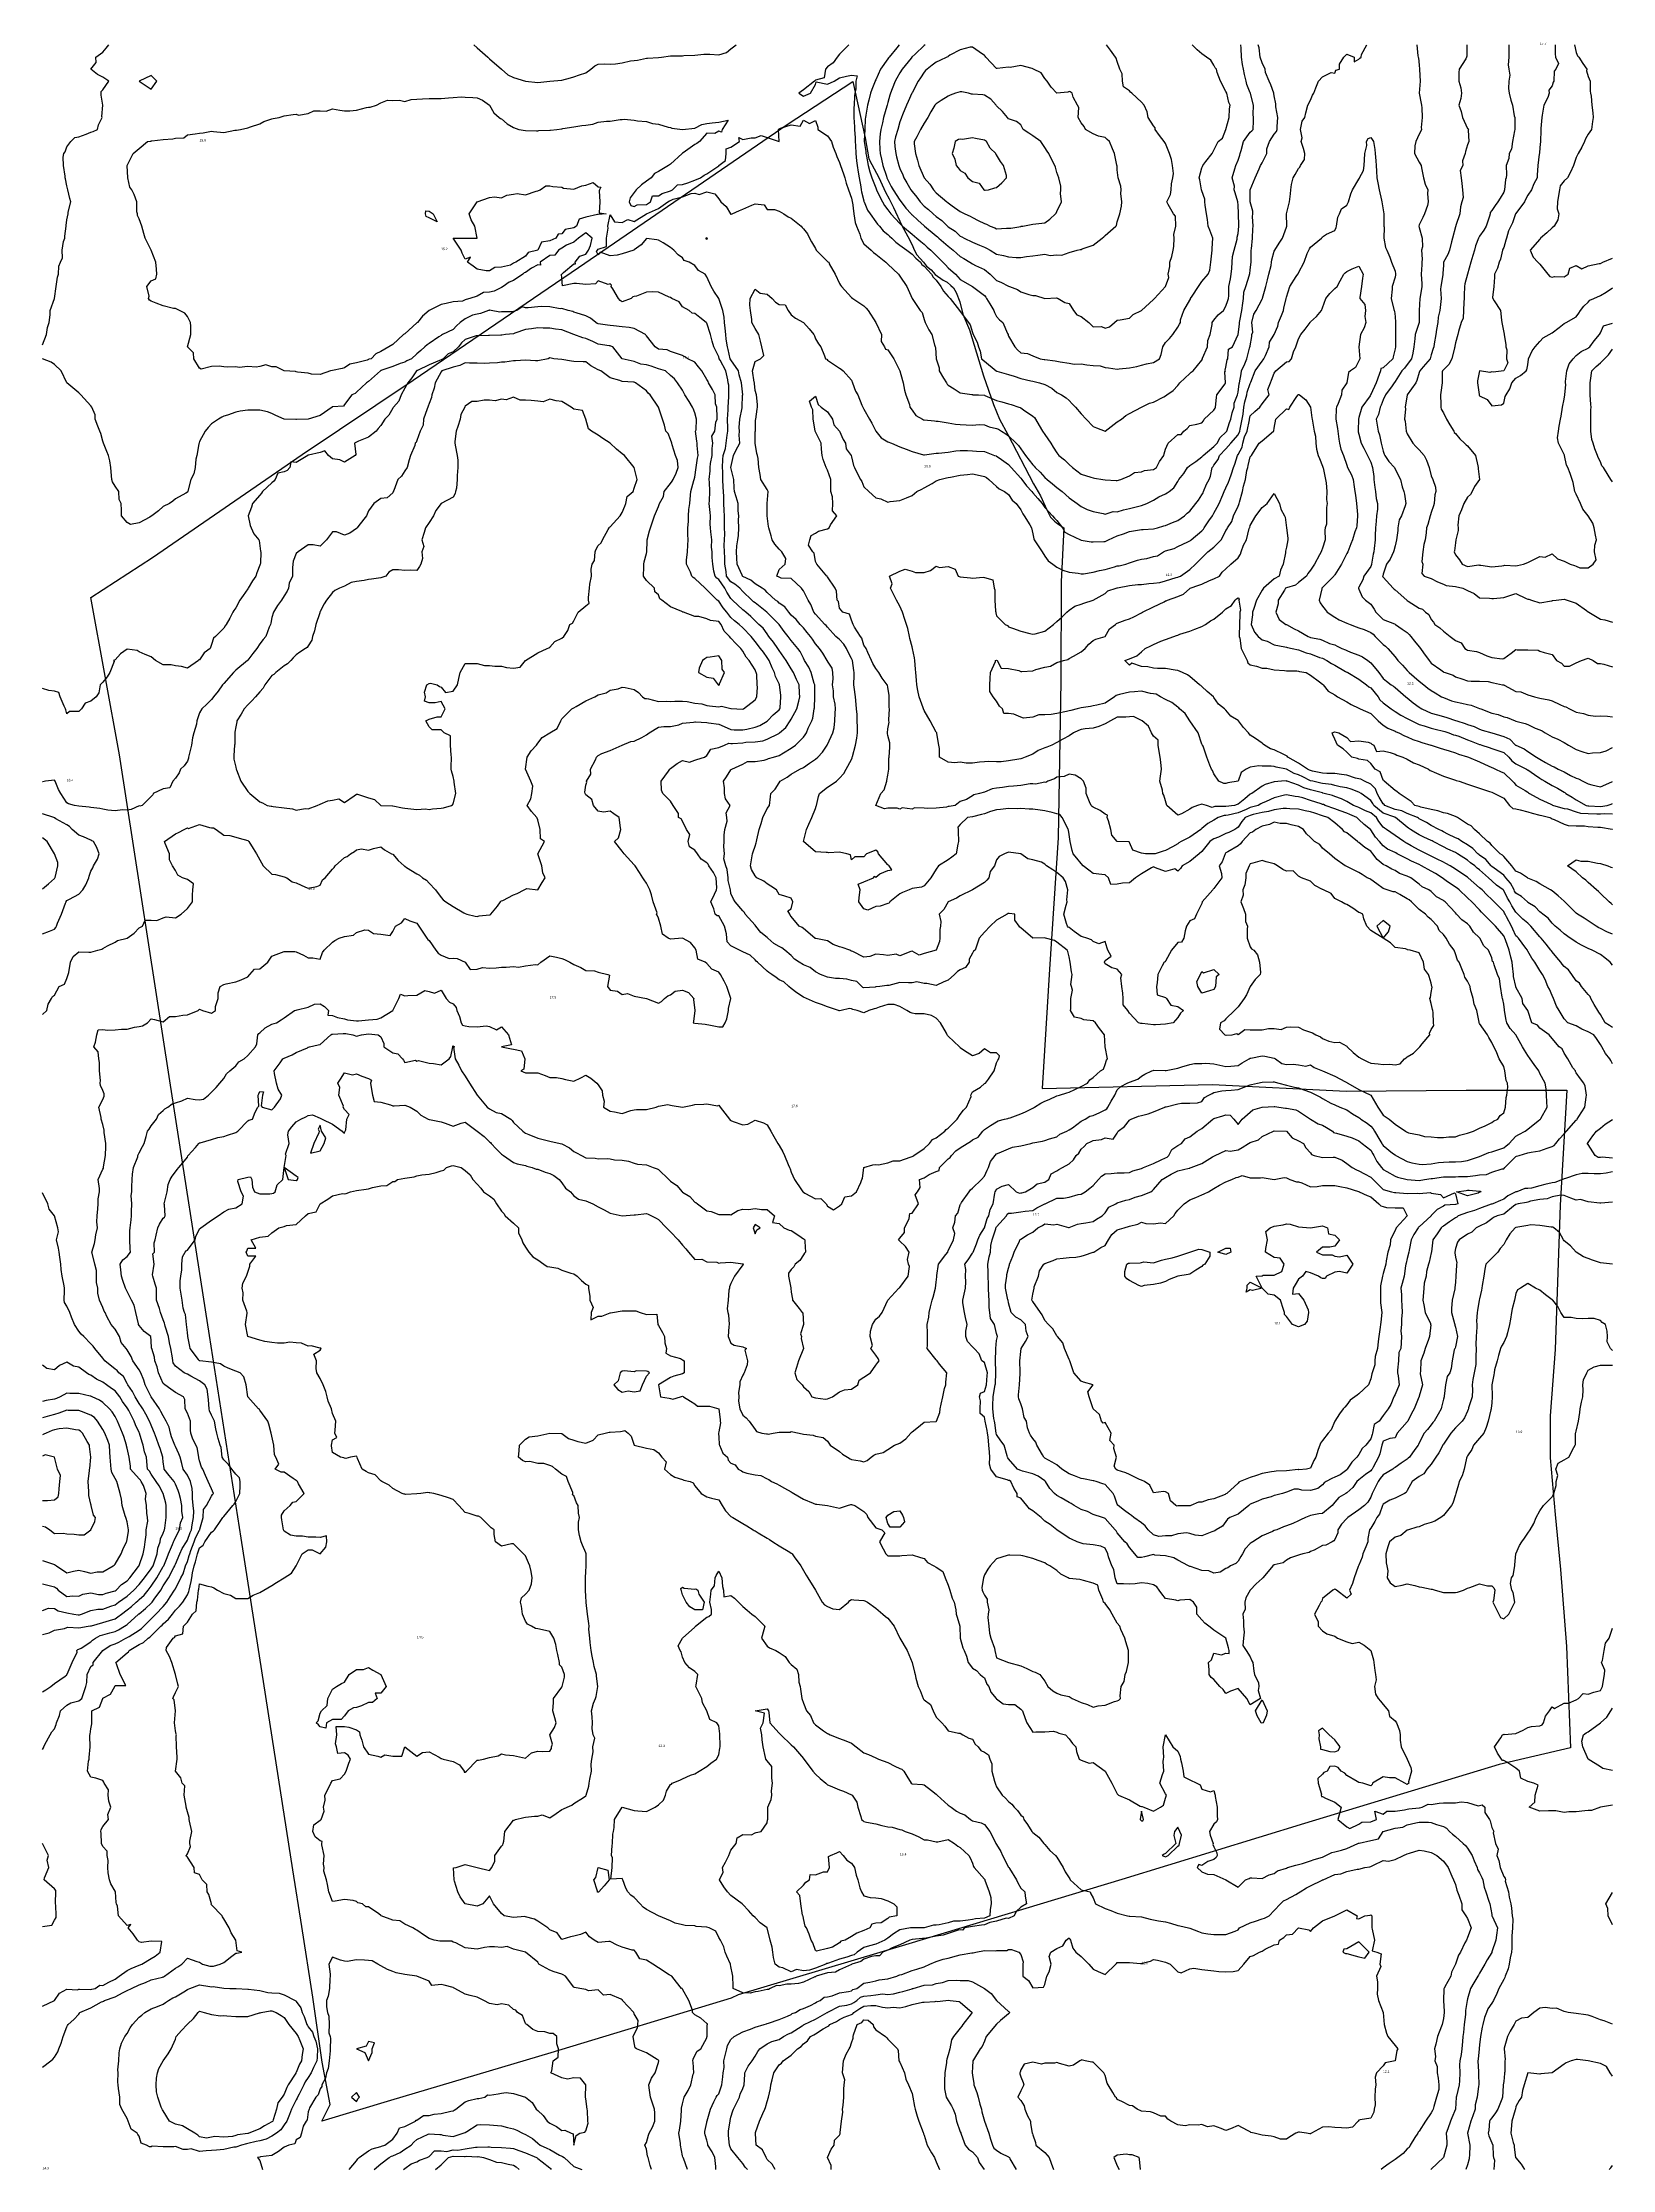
# Model space of a CAD drawing. Extents: x 0 to 650, y 0 to 881.
import ezdxf

# ---------------------------------------------------------------- set-up
doc = ezdxf.new("R2010")
doc.units = 0
for name, color, linetype in [('CONTOURS_MAJEURES', 3, 'CONTINUOUS'), ('CONTOURS_MINEURES', 8, 'CONTINUOUS'), ('PARCELLE', 4, 'CONTINUOUS'), ('POINTS_COTES', 7, 'CONTINUOUS')]:
    doc.layers.add(name, color=color, linetype=linetype)

msp = doc.modelspace()

# ---------------------------------------------------------------- linework, layer by layer
at = {"layer": 'CONTOURS_MAJEURES'}
for points in [[(-0.002, 42.355), (3.464, 45), (4.263, 45.74), (5.005, 46.537), (6.255, 48.747), (6.735, 49.996), (7.643, 52.361), (8.522, 55.004), (10.002, 59.001), (10.373, 59.63), (10.627, 60), (12.942, 62.057), (15, 64.372), (15.294, 64.703), (15.454, 64.996), (19.997, 66.922), (24.351, 69.351), (25.005, 69.609), (25.299, 69.709), (25.656, 70.004), (30.002, 71.431), (33.333, 73.335), (34.999, 74.058), (36.85, 75), (39.996, 76.393), (42.619, 77.38), (45.004, 78.507), (49.652, 79.648), (50.001, 79.738), (50.201, 79.797), (50.536, 79.997), (54.998, 83.38), (56.069, 83.931), (57.605, 85.004), (59.995, 87.502), (63.93, 86.075), (65.003, 85.793), (66.156, 85.004), (69.22, 84.222), (70, 84.155), (70.82, 84.183), (73.57, 85.004), (74.998, 85.693), (78.329, 88.335), (79.995, 89.584), (80.43, 89.566), (82.499, 90.001), (80.584, 90.588), (79.995, 94.997), (78.051, 98.057), (77.304, 100.004), (74.998, 103.752), (74.563, 104.566), (74.331, 105.001), (70, 109.64), (69.872, 109.869), (69.884, 109.997), (68.819, 113.821), (68.196, 115.005), (68.028, 118.029), (66.055, 120.001), (65.003, 122.222), (62.917, 122.916), (62.727, 124.998), (59.995, 129.29), (59.638, 129.647), (59.496, 130.005), (59.732, 130.268), (59.995, 130.719), (61.302, 133.698), (60.997, 135.001), (60.934, 135.938), (61.828, 139.998), (60.803, 144.198), (60.654, 145.005), (60.754, 145.762), (59.995, 148.128), (59.44, 150.002), (59.496, 150.501), (58.645, 154.998), (58.853, 158.852), (57.774, 159.994), (57.27, 162.271), (54.998, 165.002), (55.712, 169.998), (55.712, 170.712), (55.498, 174.995), (55.261, 179.739), (55.415, 180.002), (55.331, 180.335), (54.998, 181.668), (54.676, 184.999), (54.998, 189.995), (54.499, 194.502), (53.888, 195.003), (54.229, 195.771), (54.998, 197.501), (56.248, 199.999), (55.998, 200.998), (54.998, 204.995), (53.57, 210.003), (52.5, 212.501), (51.112, 214.999), (51.25, 216.248), (54.116, 219.996), (54.672, 220.322), (54.998, 221.032), (58.105, 221.89), (58.379, 225.003), (59.995, 226.721), (62.142, 229.999), (63.629, 231.371), (63.856, 234.996), (64.211, 235.788), (64.573, 240.003), (64.659, 240.347), (65.003, 242.502), (68.439, 241.565), (70, 241.252), (70.893, 240.896), (72.499, 240.003), (74.998, 238.531), (77.853, 237.857), (79.995, 236.537), (81.536, 236.537), (85.003, 236.537), (87.144, 237.857), (90, 239.002), (91.665, 240.003), (94.997, 241.877), (96.923, 243.078), (100.005, 245), (103.003, 246.998), (105.002, 249.996), (107.5, 255.004), (109.999, 256.669), (111.665, 256.669), (114.996, 255.004), (117.307, 257.694), (117.728, 260), (117.5, 262.498), (114.996, 261.763), (113.122, 261.874), (109.999, 261.874), (107.693, 262.306), (105.002, 262.306), (102.67, 262.665), (100.005, 264.441), (99.796, 264.996), (99.11, 269.11), (98.961, 270.004), (98.961, 271.045), (100.005, 272.78), (102.503, 275), (103.669, 276.333), (105.002, 276.666), (108.333, 279.997), (106.001, 284.003), (105.557, 285.004), (105.219, 285.221), (105.002, 285.361), (103.753, 286.253), (100.005, 288.751), (98.753, 288.751), (96.249, 290.001), (97.858, 292.142), (96.538, 294.997), (95.998, 295.998), (95.788, 300.004), (94.997, 303.752), (94.685, 305.001), (93.748, 308.748), (93.331, 309.997), (90, 314.55), (89.762, 314.766), (89.375, 315.005), (85.003, 320.001), (84.251, 324.998), (83.269, 328.272), (81.783, 330.005), (79.995, 330.6), (76.913, 331.92), (74.998, 332.741), (73.641, 333.645), (70, 334.324), (65.099, 334.905), (65.003, 334.925), (64.95, 334.948), (64.894, 335.001), (64.548, 335.456), (61.108, 339.998), (60.923, 340.925), (60.213, 345.005), (60.204, 345.213), (59.995, 346.671), (59.531, 350.002), (59.145, 354.148), (58.746, 354.998), (58.257, 356.736), (57.774, 359.995), (57.388, 362.607), (56.961, 365.002), (56.961, 368.036), (57.197, 369.998), (57.616, 372.616), (57.724, 374.995), (57.997, 377.999), (59.02, 380.002), (59.432, 380.565), (59.995, 380.835), (63.175, 384.999), (63.507, 386.491), (65.003, 389.595), (65.591, 389.995), (70, 393.261), (72.666, 395.003), (74.998, 396.668), (77.184, 397.813), (79.995, 398.333), (82.646, 399.999), (83.214, 403.211), (82.22, 404.995), (80.829, 409.168), (80.996, 410.003), (85.003, 411.002), (86.113, 411.113), (86.668, 410.003), (86.925, 406.921), (87.779, 404.995), (90, 404.126), (94.128, 404.126), (94.997, 404.196), (95.569, 404.424), (96.332, 404.995), (97.105, 407.894), (99.448, 410.003), (100.005, 414.999), (101.67, 410.003), (105.002, 409.602), (105.59, 410.003), (105.835, 410.836), (105.002, 411.43), (100.005, 414.999), (100.838, 419.996), (100.56, 420.552), (102.041, 425.003), (101.526, 428.479), (101.846, 429.999), (103.185, 431.816), (105.002, 433.997), (106.876, 434.996), (108.958, 436.039), (109.999, 436.561), (111.784, 436.784), (114.996, 435.497), (115.712, 434.996), (120.004, 432.997), (124.093, 429.999), (124.475, 429.474), (125.001, 429.231), (125.223, 429.777), (125.279, 429.999), (125.556, 430.555), (126.001, 434.996), (127, 436.999), (125.001, 439.002), (124.501, 440.003), (124.547, 440.458), (122.634, 445), (123.127, 448.123), (122.275, 449.996), (123.423, 451.577), (125.001, 454.288), (128.333, 453.334), (129.998, 453.752), (132.14, 452.858), (134.995, 451.817), (136.174, 451.174), (135.797, 449.996), (135.949, 449.044), (136.598, 445), (137.343, 442.345), (140.003, 442.071), (144.049, 440.955), (145, 440.503), (145.606, 440.609), (149.998, 440.86), (152.139, 440.003), (154.995, 438.334), (156.664, 436.665), (159.708, 434.996), (160.003, 434.887), (160.154, 434.844), (165, 433.997), (166.665, 433.33), (169.997, 432.16), (173.335, 433.33), (175.005, 433.785), (180.002, 429.999), (182.818, 427.819), (184.999, 425.717), (185.407, 425.411), (185.739, 425.003), (187.786, 422.788), (189.996, 420.573), (190.831, 419.996), (195.004, 417.113), (196.531, 416.526), (200.001, 415.832), (200.522, 415.52), (202.777, 414.999), (204.393, 414.394), (204.998, 414.355), (208.065, 413.069), (209.995, 412.501), (211.665, 411.668), (213.865, 410.003), (214.407, 409.407), (215.003, 408.612), (216.514, 406.509), (218.612, 404.995), (220, 403.33), (221.922, 401.921), (224.998, 401.189), (227.774, 399.999), (229.995, 398.667), (232.499, 397.501), (235.003, 396.073), (240, 395.003), (244.997, 395.402), (245.452, 395.457), (250.005, 396.002), (250.699, 395.696), (252.087, 395.003), (254.03, 394.029), (255.002, 393.542), (258.4, 389.995), (259.999, 388.33), (263.197, 384.999), (264.996, 382.857), (266.303, 381.306), (267.5, 380.002), (270.004, 376.84), (273.002, 376.998), (275.001, 375.926), (279.165, 375.829), (279.998, 375.456), (280.563, 375.56), (284.995, 375.765), (289.914, 375.084), (290.003, 375.084), (290.23, 374.995), (290.003, 374.732), (286.536, 369.998), (284.995, 366.924), (284.371, 365.627), (284.401, 365.002), (284.189, 364.194), (283.935, 359.995), (283.51, 356.484), (283.746, 354.998), (283.958, 353.961), (284.282, 350.002), (284.099, 349.105), (283.806, 345.005), (284.995, 342.223), (286.377, 341.379), (290.003, 340.799), (291.431, 339.998), (290.717, 339.284), (291.844, 335.001), (291.71, 333.295), (290.503, 330.005), (290.336, 329.671), (290.003, 329.004), (288.725, 326.276), (288.638, 324.998), (288.2, 321.8), (288.236, 320.001), (288.164, 318.166), (288.692, 315.005), (290.003, 312.382), (291.391, 311.388), (292.633, 309.997), (295, 306.538), (295.606, 305.606), (297.856, 305.001), (299.679, 304.682), (299.998, 304.668), (300.382, 304.617), (302.496, 305.001), (304.995, 305.32), (309.585, 305.417), (310.003, 305.606), (313.334, 305.001), (315, 304.501), (319.088, 304.092), (319.997, 303.668), (323.237, 303.237), (325.005, 301.67), (326.158, 300.004), (330.002, 297.369), (331.251, 296.249), (333.214, 294.997), (334.342, 294.34), (334.999, 293.998), (338.568, 293.569), (339.996, 293.094), (341.378, 293.619), (343.078, 294.997), (344.196, 295.805), (345.004, 296.315), (348.046, 296.956), (350.001, 298.216), (352.777, 300.004), (354.998, 300.873), (357.372, 302.628), (359.52, 305.001), (359.71, 305.286), (359.996, 305.556), (361.999, 306.999), (365.003, 309.462), (369.808, 309.805), (370.001, 309.797), (370.167, 309.997), (371.463, 313.539), (371.714, 315.005), (371.999, 317.003), (372.804, 320.001), (373.483, 323.483), (374.037, 324.998), (373.934, 326.063), (374.403, 330.005), (371.428, 333.574), (370.385, 335.001), (370.182, 335.183), (370.001, 335.401), (366.293, 339.998), (366.382, 341.379), (366.382, 345.005), (366.382, 346.384), (366.253, 350.002), (366.914, 353.088), (367.033, 354.998), (367.685, 357.314), (368.335, 359.995), (368.692, 361.306), (369.698, 365.002), (370.001, 367.5), (370.218, 369.781), (370.25, 369.998), (370.264, 370.261), (370.909, 374.995), (373.998, 379.001), (374.785, 380.002), (374.998, 380.59), (376.412, 383.585), (377.139, 384.999), (377.675, 387.675), (376.901, 389.995), (377.675, 392.32), (377.996, 395.003), (378.908, 396.089), (379.995, 399.545), (380.134, 399.86), (380.162, 399.999), (380.45, 400.453), (383.612, 404.995), (384.208, 405.79), (385.003, 406.513), (388.71, 410.003), (390, 411.43), (391.063, 413.936), (391.612, 414.999), (392.498, 417.497), (394.372, 419.996), (394.997, 420.678), (396.11, 421.108), (400.005, 422.717), (401.571, 423.434), (405.002, 424.037), (409.23, 425.003), (409.999, 425.253), (414.039, 425.96), (414.996, 426.218), (416.956, 426.958), (420.004, 427.743), (421.132, 428.871), (424.119, 429.999), (425.001, 430.576), (426.5, 431.498), (429.998, 434.183), (431.747, 434.996), (433.67, 436.324), (434.996, 436.546), (437.826, 437.826), (440.003, 438.891), (440.697, 439.308), (441.067, 440.003), (442.502, 442.502), (444.001, 445), (445.001, 447.172), (446.477, 448.52), (449.061, 449.996), (449.998, 450.381), (453.457, 451.537), (454.995, 452.858), (456.33, 453.668), (459.287, 455.004), (459.78, 455.226), (460.003, 455.289), (464.853, 455.151), (465, 455.176), (465.217, 455.221), (469.997, 456.21), (471.75, 456.752), (475.005, 457.68), (476.973, 458.032), (480.002, 458.032), (481.712, 458.291), (484.999, 457.909), (487.449, 457.453), (489.996, 456.907), (491.999, 457.002), (495.004, 457.275), (496.647, 458.357), (499.617, 460), (500.001, 460.263), (500.271, 460.27), (504.998, 461.276), (506.13, 461.131), (509.996, 460.341), (510.48, 460), (513.158, 458.159), (515.003, 457.707), (517.847, 457.846), (520.001, 457.551), (523.048, 456.953), (524.998, 457.502), (526.478, 456.484), (529.995, 455.004), (535.003, 452.791), (539.524, 450.473), (540, 450.224), (540.156, 450.153), (540.416, 449.996), (544.997, 447.379), (550.005, 445), (552.821, 440.003), (553.753, 438.751), (555.002, 436.755), (557.501, 434.996), (559.999, 432.966), (564.315, 429.999), (564.733, 429.737), (564.996, 429.594), (565.597, 429.4), (570.004, 428.549), (572.146, 427.858), (575.001, 427.728), (577.5, 427.501), (579.998, 427.501), (582.219, 427.779), (584.996, 427.68), (586.623, 428.376), (590.003, 429.219), (592.502, 429.999), (594.108, 430.892), (595.001, 431.314), (597.272, 432.271), (599.998, 433.633), (600.808, 434.186), (602.496, 434.996), (603.496, 436.498), (604.995, 437.727), (605.672, 440.003), (605.996, 444), (606.33, 445), (606.664, 448.331), (606.484, 449.996), (606.034, 451.035), (605.43, 455.004), (604.995, 456.821), (603.052, 460), (601.815, 463.18), (600.906, 464.996), (599.998, 466.817), (598.869, 468.873), (598.249, 470.004), (595.001, 474.643), (594.834, 475), (594.792, 475.209), (593.835, 479.997), (592.74, 482.739), (592.288, 485.004), (591.203, 488.801), (591.114, 490.001), (590.003, 492.142), (588.825, 493.821), (588.573, 494.997), (587.647, 497.353), (586.498, 500.004), (585.83, 500.837), (584.996, 503.464), (584.408, 505.001), (582.583, 507.585), (581.214, 509.997), (579.998, 511.5), (578.249, 513.252), (577.558, 515.005), (575.001, 517.753), (573.769, 518.769), (572.634, 520.001), (570.004, 521.923), (566.734, 524.998), (565.865, 525.866), (564.996, 526.328), (561.962, 528.038), (559.999, 529.158), (559.266, 529.271), (556.766, 530.005), (555.002, 530.56), (552.503, 532.503), (550.005, 534.32), (549.535, 534.533), (548.502, 535.001), (546.345, 536.347), (544.997, 537.187), (540.625, 539.373), (540, 539.695), (539.811, 539.809), (539.286, 539.998), (535.003, 543.002), (532.894, 545.005), (529.995, 547.295), (528.792, 548.799), (526.576, 550.002), (524.998, 551.667), (523.284, 553.285), (522.142, 554.998), (520.001, 556.283), (516.979, 556.973), (515.003, 557.496), (512.424, 557.572), (509.996, 558.045), (507.948, 557.046), (504.998, 556.468), (502.321, 554.998), (501.016, 553.983), (500.001, 553.616), (496.734, 550.002), (495.951, 549.055), (495.004, 548.272), (490.712, 545.719), (489.996, 545.318), (489.824, 545.178), (489.708, 545.005), (488.353, 541.644), (487.207, 539.998), (488.164, 536.833), (488.279, 535.001), (484.999, 530.63), (484.699, 530.305), (484.571, 530.005), (481.251, 526.249), (480.118, 524.998), (480.002, 524.373), (477.816, 520.001), (476.96, 518.046), (475.005, 517.191), (473.706, 515.005), (473.057, 513.057), (472.501, 509.997), (471.617, 508.381), (469.997, 508.165), (467.498, 505.001), (465, 500.48), (464.783, 500.222), (464.334, 500.004), (463.572, 498.574), (461.787, 494.997), (461.54, 491.538), (461.252, 490.001), (461.472, 486.474), (465, 485.389), (465.172, 485.176), (465.333, 485.004), (467.199, 482.2), (469.997, 481.666), (472.334, 479.997), (471.092, 478.904), (469.997, 477.082), (468.075, 475), (465, 474.334), (460.875, 474.128), (460.003, 474.128), (455.353, 474.643), (454.995, 474.65), (454.697, 474.702), (453.746, 475), (449.998, 478.997), (449.284, 479.997), (447.368, 482.369), (447.435, 485.004), (447.261, 487.264), (446.891, 490.001), (446.406, 493.592), (446.8, 494.997), (445.001, 497.143), (442.694, 497.693), (440.003, 499.379), (439.68, 500.004), (440.003, 500.773), (442.393, 502.611), (441.125, 505.001), (440.836, 505.834), (440.003, 508.665), (437.38, 507.618), (434.996, 508.609), (434.292, 509.294), (432.365, 509.997), (430.54, 510.54), (429.998, 510.65), (427.187, 512.814), (425.001, 514.39), (424.621, 514.624), (424.302, 515.005), (423.972, 516.033), (422.875, 520.001), (423.752, 523.748), (424.212, 524.998), (424.083, 525.917), (424.547, 530.005), (423.511, 533.511), (422.641, 535.001), (420.004, 537.262), (418.359, 538.356), (415.738, 539.998), (414.996, 540.689), (413.568, 541.429), (409.999, 542.502), (407.917, 542.919), (405.002, 545.005), (400.005, 545.671), (398.336, 545.005), (396.11, 543.893), (394.997, 542.502), (394.088, 539.998), (392.367, 537.631), (391.773, 535.001), (390.931, 534.07), (390, 533.039), (385.003, 530.005), (379.995, 527.501), (378.365, 526.63), (374.998, 524.998), (373.113, 521.885), (371.29, 520.001), (371.973, 516.977), (371.829, 515.005), (371.47, 513.532), (371.47, 509.997), (371.316, 508.682), (370.001, 505.001), (365.003, 503.596), (362.955, 502.957), (359.996, 504.644), (359.496, 504.501), (354.998, 502.65), (353.399, 503.402), (350.001, 502.836), (348.145, 503.145), (345.004, 503.44), (342.556, 502.447), (339.996, 502.128), (335.525, 504.475), (334.999, 504.668), (334.729, 504.731), (334.23, 505.001), (331.08, 506.079), (330.002, 506.375), (327.414, 507.41), (325.005, 508.855), (320.176, 509.819), (319.997, 509.805), (319.875, 509.875), (319.797, 509.997), (315, 514.003), (314.445, 514.448), (313.334, 515.005), (310.003, 519.002), (309.573, 519.573), (309.349, 520.001), (308.637, 521.364), (310.003, 522.142), (310.647, 524.998), (310.003, 526.538), (307.351, 527.354), (304.995, 528.079), (303.859, 530.005), (301.542, 531.549), (299.998, 532.579), (298.665, 533.669), (295.789, 535.001), (295, 535.883), (293.512, 538.51), (293.057, 539.998), (293.335, 541.667), (294.001, 545.005), (294.187, 545.819), (295, 548.185), (295.435, 549.567), (295.572, 550.002), (295.8, 550.801), (296.718, 554.998), (297.499, 557.496), (298.165, 559.995), (299.998, 563.667), (301.05, 565.002), (301.425, 568.571), (301.576, 569.998), (303.329, 571.664), (304.995, 574.329), (305.43, 574.995), (308.25, 576.747), (310.003, 577.916), (313.572, 580.002), (315, 580.699), (317.568, 582.431), (319.997, 584.166), (320.998, 584.999), (322.912, 587.087), (324.88, 589.995), (325.005, 590.234), (327.276, 595.003), (327.821, 597.183), (328.103, 599.999), (328.232, 603.226), (328.368, 604.995), (328.114, 606.887), (327.549, 610.003), (327.503, 612.501), (327.019, 614.999), (327.414, 617.408), (327.215, 619.996), (326.92, 621.915), (325.005, 624.794), (324.941, 624.939), (324.905, 625.003), (323.064, 628.063), (321.63, 630), (319.997, 631.972), (318.836, 633.835), (317.981, 634.996), (316.649, 636.649), (315, 638.618), (313.701, 640.003), (312.012, 642.013), (310.003, 643.855), (308.943, 645), (307.276, 647.276), (304.995, 648.793), (304.415, 649.416), (303.518, 649.996), (299.998, 653.23), (299.157, 654.161), (297.926, 655.004), (295, 656.821), (293.321, 658.321), (290.003, 659.883), (289.937, 659.934), (289.831, 660), (289.669, 660.333), (287.641, 664.996), (287.455, 667.456), (287.314, 670.004), (287.455, 672.546), (287.857, 675), (288.158, 676.841), (288.273, 679.997), (288.215, 683.216), (288.276, 685.004), (287.959, 687.044), (287.959, 690.001), (287.142, 692.856), (286.56, 694.997), (286.361, 696.363), (286.224, 700.004), (284.995, 705.001), (286.126, 709.997), (286.999, 712), (288.721, 715.005), (288.428, 718.429), (288.587, 720.001), (288.462, 721.539), (288.707, 724.998), (289.635, 729.637), (289.682, 730.005), (289.87, 734.868), (289.885, 735.001), (289.884, 735.12), (289.411, 739.998), (288.361, 743.364), (288.096, 745.005), (284.995, 749.516), (284.68, 750.002), (283.848, 753.851), (283.561, 754.998), (283.101, 758.101), (282.86, 759.995), (282.622, 762.623), (282.382, 765.002), (282.258, 767.261), (281.646, 769.998), (279.998, 774.995), (277.966, 777.965), (276.842, 780.002), (275.001, 783.888), (274.287, 784.999), (271.625, 786.619), (270.004, 788.632), (267.75, 789.995), (265.685, 790.684), (264.996, 791.772), (263.11, 793.113), (261.427, 795.003), (259.999, 796.145), (256.924, 798.077), (255.002, 799.193), (254.288, 799.285), (250.005, 799.838), (247.859, 797.144), (244.997, 795.124), (244.878, 795.122), (244.78, 795.003), (240, 793.406), (237.925, 792.924), (235.003, 792.672), (230.807, 794.191), (229.995, 793), (229.418, 794.425), (229.768, 795.003), (229.995, 795.464), (233.43, 796.571), (233.43, 799.999), (234.156, 804.151), (234.049, 804.995), (235.003, 809.618), (236.766, 806.763), (240, 806.449), (242.29, 807.708), (244.997, 806.804), (250.005, 810.003), (255.002, 812.305), (258.871, 814.999), (259.572, 815.426), (259.999, 815.568), (261.092, 816.092), (264.996, 817.057), (268.502, 818.497), (270.004, 818.554), (271.926, 818.074), (275.001, 819.134), (278.333, 818.33), (279.998, 816.248), (280.831, 814.999), (283.11, 813.114), (284.849, 810.003), (284.903, 809.91), (284.995, 809.824), (285.121, 809.878), (285.552, 810.003), (288.573, 811.43), (290.003, 812.001), (293.638, 813.637), (295, 814.167), (298.748, 813.75), (299.998, 811.877), (303.121, 811.877), (304.995, 811.156), (306.873, 810.003), (308.751, 808.751), (310.003, 808.214), (314.091, 804.995), (314.445, 804.44), (315, 803.885), (316.749, 801.748), (317.498, 799.999), (318.407, 798.409), (319.997, 795.627), (320.331, 795.003), (325.005, 790.329), (325.183, 790.174), (325.504, 789.995), (325.719, 789.281), (328.128, 784.999), (330.002, 781.251), (330.436, 780.437), (330.771, 780.002), (334.999, 775.412), (335.499, 774.995), (339.996, 771.997), (340.998, 770.998), (341.874, 769.998), (345.004, 765.002), (347.294, 759.995), (347.177, 757.17), (348.573, 754.998), (348.949, 753.946), (350.001, 753.749), (352.4, 750.002), (353.289, 748.292), (354.998, 745.005), (356.069, 741.071), (356.321, 739.998), (356.948, 736.951), (357.421, 735.001), (358.996, 731.004), (359.126, 730.005), (359.996, 728.753), (361.536, 726.538), (364.288, 724.998), (364.747, 724.741), (365.003, 724.72), (369.251, 724.248), (370.001, 724.187), (370.833, 724.165), (374.998, 723.408), (377.937, 722.94), (379.995, 722.765), (382.385, 722.613), (385.003, 722.555), (387.739, 722.737), (390, 722.624), (391.874, 721.875), (394.997, 721.111), (395.818, 720.82), (397, 720.001), (398.9, 718.899), (400.005, 718.079), (403.08, 715.005), (404.088, 714.089), (405.002, 712.658), (406.933, 709.997), (409.999, 706.143), (410.547, 705.548), (410.974, 705.001), (412.985, 702.99), (414.996, 700.879), (415.998, 700.004), (418.183, 698.184), (420.004, 696.666), (422.124, 694.997), (425.001, 692.36), (428.399, 690.001), (429.998, 688.752), (432.55, 687.556), (434.996, 686.808), (439.109, 685.896), (440.003, 685.679), (443.267, 686.738), (445.001, 686.607), (447.608, 687.394), (449.998, 688.002), (453.924, 688.93), (454.995, 689.183), (457.248, 690.001), (460.003, 691.486), (462.243, 692.757), (465, 694.1), (465.583, 694.414), (466.521, 694.997), (468.459, 696.538), (469.997, 699.214), (470.286, 699.716), (470.482, 700.004), (472.545, 702.459), (474.031, 705.001), (475.005, 705.745), (477.503, 707.499), (480.002, 709.361), (480.306, 709.693), (480.481, 709.997), (484.999, 713.711), (486.305, 715.005), (487.554, 717.447), (489.996, 719.579), (490.358, 720.001), (491.4, 723.597), (491.947, 724.998), (492.587, 727.588), (493.354, 730.005), (493.411, 731.595), (494.691, 735.001), (495.004, 736.177), (495.44, 739.562), (495.589, 739.998), (496.234, 743.773), (496.471, 745.005), (497.86, 747.86), (498.574, 750.002), (499.919, 754.916), (499.947, 754.998), (500.001, 755.382), (500.707, 759.289), (500.76, 759.995), (501.072, 761.068), (500.687, 765.002), (501.452, 768.548), (502.5, 769.998), (504.998, 774.732), (505.08, 774.913), (505.098, 774.995), (505.117, 775.114), (506.463, 780.002), (507.227, 782.771), (507.793, 784.999), (508.663, 788.663), (508.864, 789.995), (508.996, 790.997), (509.996, 794.617), (510.157, 795.003), (512.058, 797.942), (513.388, 799.999), (515.003, 804.541), (515.142, 804.995), (515.003, 810.003), (516.349, 814.999), (516.727, 818.273), (516.788, 819.996), (517.176, 822.173), (517.835, 825.003), (518.618, 826.385), (520.001, 828.824), (520.606, 829.394), (520.87, 830), (522.432, 832.565), (522.571, 834.996), (522.045, 837.044), (521.176, 840.003), (521.538, 841.541), (520.909, 845), (521.538, 848.459), (522.666, 849.996), (523.054, 851.944), (523.927, 855.004), (524.998, 857.145), (525.767, 859.231), (526.425, 860), (527.219, 862.221), (528.329, 864.997), (529.995, 866.785), (533.572, 868.573), (535.003, 868.335), (535.479, 869.527), (537.002, 870.004), (537.002, 872.003), (538.751, 875), (540, 876.249), (542.998, 875), (542.998, 873.002), (544.997, 874.092), (545.414, 874.584), (545.908, 875), (546.11, 876.111), (548.336, 879.997)], [(363.563, 866.437), (362.558, 864.997), (359.996, 860.217), (359.931, 860.064), (359.901, 860), (358.373, 856.626), (357.682, 855.004), (356.091, 851.092), (355.612, 849.996), (355.441, 849.554), (354.998, 848.155), (354.103, 845), (353.124, 841.877), (352.8, 840.003), (352.911, 837.912), (353.239, 834.996), (353.626, 833.623), (354.582, 830), (354.699, 829.7), (354.998, 828.889), (356.164, 826.169), (356.613, 825.003), (357.881, 822.885), (359.473, 819.996), (359.996, 819.282), (361.925, 816.924), (363.388, 814.999), (365.003, 813.276), (366.778, 811.777), (368.727, 810.003), (370.001, 808.953), (372.311, 807.31), (374.621, 804.995), (374.824, 804.822), (374.998, 804.673), (377.812, 802.812), (379.995, 800.832), (380.565, 800.568), (381.549, 799.999), (385.003, 798.276), (387.942, 797.06), (390, 796.298), (390.885, 795.888), (392.332, 795.003), (394.997, 793.298), (397.82, 792.817), (400.005, 792.208), (403.08, 791.921), (405.002, 791.972), (407.344, 792.342), (409.999, 792.702), (412.022, 792.976), (414.996, 793.289), (417.166, 792.833), (420.004, 793.035), (422.04, 792.962), (425.001, 794.001), (428.333, 795.003), (429.676, 795.325), (429.998, 795.336), (430.498, 795.502), (434.996, 797.098), (438.751, 799.999), (439.457, 800.544), (440.003, 801.033), (444.424, 804.995), (444.718, 805.279), (445.001, 806.665), (446.071, 810.003), (446.764, 813.236), (446.818, 814.999), (446.5, 818.497), (446.551, 819.996), (446.451, 821.449), (445.417, 825.003), (445.001, 828.334), (444.872, 829.871), (444.862, 830), (444.834, 830.166), (443.817, 834.996), (443.045, 836.955), (441.797, 840.003), (440.857, 840.856), (440.003, 841.709), (437.244, 842.247), (434.996, 843.236), (431.839, 845), (431.205, 846.206), (429.998, 847.69), (428.749, 849.996), (429.09, 854.093), (428.461, 855.004), (426.667, 858.335), (426.251, 860), (425.527, 860.526), (425.001, 860.714), (424.502, 860.5), (420.004, 860), (417.568, 862.566), (415.907, 864.997), (414.996, 866.109), (413.508, 868.512), (410.332, 870.004), (409.999, 870.126), (409.807, 870.196), (405.002, 871.432), (400.694, 870.693), (400.005, 870.837), (395.235, 870.242), (394.997, 870.221), (390.599, 875), (390.348, 875.349), (390, 875.6), (387.858, 877.142), (385.003, 879.088), (384.049, 879.045), (379.995, 877.929), (375.712, 875.714), (374.998, 875.238), (374.857, 875.141), (374.472, 875), (371.465, 873.536), (370.001, 872.822), (368.384, 871.62), (366.21, 870.004), (365.617, 869.389), (365.003, 868.752), (363.563, 866.437)], [(569.05, 879.997), (569.477, 875.526), (569.587, 875), (569.681, 874.678), (570.004, 871.669), (570.12, 870.004), (570.123, 869.885), (570.345, 864.997), (570.004, 860), (570.735, 855.735), (570.913, 855.004), (571.075, 853.931), (571.21, 849.996), (570.773, 845.768), (570.873, 845), (570.67, 844.334), (570.004, 843.001), (568.573, 840.003), (568.237, 838.236), (568.057, 834.996), (570.004, 831.498), (570.793, 830), (570.941, 829.063), (571.753, 825.003), (572.403, 822.399), (573.532, 819.996), (573.44, 818.434), (573.669, 814.999), (573.464, 813.462), (572.146, 810.003), (571.503, 808.501), (570.004, 805.496), (569.865, 804.995), (570.004, 804.371), (571.17, 799.999), (571.41, 796.408), (570.941, 795.003), (571.253, 791.247), (571.019, 789.995), (571.105, 788.894), (570.822, 784.999), (571.105, 781.103), (571.087, 780.002), (570.974, 779.031), (570.183, 774.995), (570.004, 769.998), (570.004, 765.002), (568.733, 761.265), (568.367, 759.995), (568.231, 758.225), (567.72, 754.998), (567.347, 752.347), (566.796, 750.002), (564.996, 747.703), (563.843, 746.158), (562.784, 745.005), (559.999, 740.525), (559.775, 740.223), (559.666, 739.998), (558.823, 738.822), (556.05, 735.001), (555.002, 732.972), (554.197, 730.81), (553.815, 730.005), (553.115, 726.888), (552.157, 724.998), (552.549, 722.454), (553.047, 720.001), (553.519, 718.519), (554.269, 715.005), (555.002, 711.765), (555.547, 710.544), (555.733, 709.997), (557.427, 707.426), (559.714, 705.001), (559.999, 704.287), (562.306, 700.004), (562.997, 697), (563.618, 694.997), (563.971, 693.972), (564.425, 690.001), (564.127, 689.132), (562.637, 685.004), (561.695, 683.305), (561.144, 679.997), (561.099, 678.898), (560.567, 675), (559.999, 672.502), (559.528, 670.475), (559.342, 670.004), (557.947, 667.053), (556.516, 664.996), (555.002, 660.833), (554.909, 660.093), (554.882, 660), (554.863, 659.861), (555.002, 659.566), (559.2, 655.004), (559.574, 654.577), (559.999, 654.313), (564.804, 649.996), (564.909, 649.909), (564.996, 649.853), (565.452, 649.542), (570.004, 646.723), (571.319, 646.315), (572.634, 645), (574.044, 644.043), (575.001, 642.002), (575.883, 640.885), (576.5, 640.003), (578.571, 638.573), (579.998, 637.199), (582.747, 634.996), (584.996, 633.266), (587.36, 632.359), (588.865, 630), (589.522, 629.519), (590.003, 629.342), (593.751, 628.75), (595.001, 628.334), (598.054, 626.946), (599.998, 626.298), (604.343, 625.655), (604.995, 625.792), (608, 628.001), (610.003, 629.545), (610.502, 629.5), (615, 629.5), (619.283, 629.286), (619.997, 628.929), (621.666, 628.334), (625.005, 627.501), (626.879, 625.003), (628.866, 623.865), (630.002, 622.619), (632.273, 622.727), (634.999, 624.002), (637.141, 625.003), (639.996, 625.955), (641.999, 625.003), (643.752, 623.751), (645.004, 623.751), (646.503, 623.501), (650.001, 622.413)], [(180.002, 814.999), (184.999, 816.873), (187.141, 817.141), (189.996, 816.665), (192.222, 817.775), (195.004, 818.122), (196.503, 818.497), (200.001, 817.914), (204.374, 819.371), (204.998, 819.611), (205.998, 819.996), (208.33, 821.665), (209.995, 821.665), (211.331, 821.331), (215.003, 821.069), (215.717, 820.711), (220, 820.259), (223.332, 821.665), (224.998, 821.955), (227.996, 823), (229.995, 821.248), (231.108, 821.108), (230.662, 819.996), (230.472, 819.52), (230.678, 814.999), (230.472, 810.479), (233.333, 810.003), (229.995, 809.814), (229.787, 809.794), (224.998, 808.711), (222.228, 807.771), (221.034, 804.995), (220, 804.29), (216.424, 803.575), (215.003, 801.702), (213.438, 801.56), (212.58, 799.999), (209.995, 798.873), (206.644, 798.354), (205.088, 795.003), (204.998, 794.945), (201.019, 793.983), (200.001, 792.499), (195.929, 789.995), (195.214, 789.785), (195.004, 789.557), (193.812, 788.805), (189.996, 787.96), (187.239, 787.755), (184.999, 786.387), (183.611, 786.387), (180.002, 787.171), (178.336, 788.33), (175.942, 789.995), (177.146, 792.141), (175.005, 791.247), (173.787, 793.785), (173.271, 795.003), (169.997, 799.999), (175.005, 799.999), (180.002, 799.999), (179.002, 804.995), (177.503, 807.499), (176.67, 810.003), (180.002, 814.999)], [(158.89, 808.89), (158.572, 810.003), (158.751, 811.252), (160.003, 811.113), (161.668, 810.003), (163.334, 806.665), (160.003, 808.334), (158.89, 808.89)], [(189.996, 733.238), (187.379, 732.622), (184.999, 732.92), (182.826, 732.829), (180.002, 732.325), (177.682, 732.325), (175.005, 730.317), (174.885, 730.124), (174.843, 730.005), (173.127, 726.875), (172.858, 724.998), (171.896, 721.896), (171.249, 720.001), (170.767, 715.773), (170.65, 715.005), (171.363, 711.363), (171.704, 709.997), (171.923, 708.076), (172, 705.001), (171.666, 701.67), (171.666, 700.004), (171.363, 696.363), (171.021, 694.997), (170.831, 694.164), (169.997, 692.749), (165, 690.001), (162.858, 687.146), (161.898, 685.004), (160.003, 682.25), (158.594, 679.997), (158.043, 678.042), (156.998, 675), (157.799, 672.202), (157.103, 670.004), (157.248, 667.25), (156.604, 664.996), (156.094, 663.9), (154.995, 662.351), (152.496, 662.498), (149.998, 662.367), (147.352, 662.645), (145, 662.645), (143.394, 661.606), (142.19, 660), (140.003, 659.205), (136.222, 658.776), (134.995, 658.538), (133.121, 658.126), (129.998, 657.779), (127.727, 657.275), (125.001, 655.865), (122.919, 655.004), (120.949, 654.056), (120.004, 653.159), (117.6, 649.996), (116.546, 648.45), (114.996, 645.357), (114.853, 645), (114.779, 644.783), (113.14, 640.003), (112.617, 637.38), (111.772, 634.996), (111.485, 633.511), (109.999, 631.07), (109.545, 630.454), (108.928, 630), (106.529, 628.473), (105.002, 627.382), (103.812, 626.193), (102.829, 625.003), (101.417, 623.588), (100.005, 622.758), (96.521, 619.996), (95.712, 619.282), (94.997, 618.747), (92.082, 614.999), (91.388, 613.611), (90, 612.001), (88.215, 610.003), (86.7, 608.302), (85.003, 606.665), (83.5, 604.995), (82.186, 602.809), (80.495, 599.999), (80.38, 599.615), (79.995, 597.501), (79.62, 595.377), (79.566, 595.003), (79.566, 590.424), (79.526, 589.995), (79.26, 585.733), (79.162, 584.999), (79.162, 584.166), (79.995, 580.835), (80.151, 580.002), (80.308, 579.689), (82.113, 574.995), (85.003, 570.831), (85.377, 570.373), (85.835, 569.998), (90, 566.43), (91.034, 566.036), (92.998, 565.002), (94.685, 564.689), (94.997, 564.668), (95.474, 564.525), (100.005, 564.043), (103.521, 563.518), (105.002, 563.048), (108.676, 563.676), (109.999, 563.548), (113.747, 565.002), (114.996, 565.579), (118.109, 566.893), (120.004, 567.122), (122.695, 567.692), (125.001, 566.251), (128.999, 568.999), (129.998, 569.686), (130.331, 569.665), (134.995, 568.182), (137.413, 567.414), (140.003, 565.002), (144.887, 564.888), (145, 564.835), (149.026, 564.028), (149.998, 563.871), (151.247, 563.75), (154.995, 563.281), (158.621, 563.621), (160.003, 563.333), (161.43, 563.571), (165, 563.846), (166.034, 563.966), (169.283, 565.002), (169.747, 565.252), (169.997, 565.716), (171.11, 569.998), (170.432, 574.56), (170.368, 574.995), (169.997, 576.998), (169.345, 579.349), (169.115, 580.002), (169.115, 580.884), (169.372, 584.999), (169.164, 585.831), (168.844, 589.995), (168.844, 593.847), (166.249, 595.003), (165, 596.252), (161.252, 596.252), (160.003, 597.501), (158.751, 599.999), (159.547, 600.453), (160.003, 600.713), (163.334, 601.664), (165, 601.664), (166.763, 604.995), (165, 608), (162.501, 607.499), (160.003, 607.499), (158.125, 608.125), (158.5, 610.003), (158.125, 611.876), (159.168, 614.999), (160.003, 615.434), (160.627, 615.624), (163.334, 614.999), (164.286, 614.285), (165, 614), (166.817, 611.82), (169.997, 612.309), (171.75, 614.999), (172.401, 617.597), (172.858, 619.996), (175.005, 623.751), (176.254, 623.751), (180.002, 623.751), (183, 623), (184.999, 623), (187.305, 622.692), (189.996, 622.692), (192.058, 622.058), (195.004, 621.873), (197.78, 622.221), (200.001, 625.003), (204.998, 628.183), (208.996, 630), (209.683, 630.312), (209.995, 630.499), (212.044, 632.952), (215.003, 634.33), (215.836, 634.996), (217.502, 637.5), (218.335, 640.003), (219.474, 640.529), (220, 641.431), (221.785, 645), (224.998, 647.645), (226.287, 648.707), (226.078, 649.996), (226.078, 651.079), (226.46, 655.004), (226.576, 656.581), (227.288, 660), (227.108, 662.887), (227.564, 664.996), (228.544, 666.45), (228.855, 670.004), (229.105, 670.894), (229.995, 672.71), (231.247, 673.751), (231.772, 675), (234.232, 679.228), (234.657, 679.997), (234.732, 680.267), (235.003, 680.452), (239.167, 685.004), (240, 686.337), (241.057, 688.944), (241.527, 690.001), (242.092, 692.906), (244.497, 694.997), (244.997, 696.428), (246.249, 700.004), (244.997, 705.001), (240.937, 709.997), (240, 710.65), (237.62, 712.62), (235.003, 715.005), (231.913, 716.918), (229.995, 718.336), (227.349, 720.001), (226.05, 721.053), (224.998, 724.998), (223.598, 728.603), (220, 729.095), (218.89, 730.005), (215.003, 732.337), (212.647, 732.65), (209.995, 733.217), (207.219, 732.226), (204.998, 732.503), (202.333, 732.67), (200.001, 732.816), (197.815, 732.816), (195.004, 734.093), (191.999, 733.003), (189.996, 733.238)], [(650.001, 498.812), (649.109, 500.004), (646.888, 501.888), (645.004, 503.288), (641.666, 505.001), (639.996, 505.715), (637.141, 507.142), (634.999, 508.291), (633.985, 508.984), (632.501, 509.997), (630.002, 511.795), (628.38, 513.379), (626.328, 515.005), (625.005, 516.254), (623.356, 518.356), (621.142, 520.001), (620.546, 520.549), (619.997, 520.889), (617.965, 522.966), (615, 524.819), (614.796, 524.998), (612.305, 527.305), (610.003, 528.675), (609.511, 529.513), (609.256, 530.005), (607.836, 532.839), (605.885, 535.001), (604.995, 536.04), (600.997, 538.999), (599.998, 539.765), (599.745, 539.998), (597.568, 542.57), (595.001, 544.416), (594.661, 544.665), (594.255, 545.005), (592.211, 547.213), (590.003, 548.657), (587.613, 550.002), (586.136, 551.14), (584.996, 551.62), (581.889, 553.108), (579.998, 554.101), (579.42, 554.42), (578.108, 554.998), (575.001, 556.688), (572.957, 557.951), (570.004, 559.447), (569.673, 559.664), (569.219, 559.995), (564.996, 561.69), (562.74, 562.741), (559.999, 563.333), (555.752, 565.002), (555.443, 565.443), (555.002, 565.694), (553.473, 568.469), (552.59, 569.998), (551.902, 571.896), (550.005, 573.793), (547.362, 574.995), (545.816, 575.813), (544.997, 576.059), (543.649, 576.346), (540, 577.525), (537.871, 577.869), (535.003, 578.163), (531.802, 578.195), (529.995, 578.423), (525.775, 579.223), (524.998, 579.418), (524.605, 579.608), (523.726, 580.002), (520.001, 582.531), (515.655, 584.999), (515.383, 585.378), (515.003, 585.534), (513.891, 586.109), (509.996, 588.087), (508.452, 588.452), (505.959, 589.995), (505.408, 590.406), (504.998, 590.731), (502.222, 592.777), (500.001, 594.132), (499.356, 595.003), (497.253, 597.251), (495.151, 599.999), (495.004, 600.216), (492.026, 602.025), (489.996, 604.408), (489.441, 604.995), (486.903, 606.903), (484.999, 609.708), (484.791, 610.003), (482.171, 612.171), (480.002, 614.259), (479.632, 614.629), (479.003, 614.999), (475.005, 618.33), (474.094, 619.087), (471.923, 619.996), (469.997, 620.859), (468.998, 620.997), (465, 621.772), (461.668, 621.665), (460.003, 621.784), (457.618, 622.38), (454.995, 622.499), (451.069, 623.93), (449.998, 623.125), (448.124, 625.003), (449.998, 625.753), (453.032, 626.966), (454.995, 628.667), (456.536, 630), (458.847, 631.153), (460.003, 631.606), (463.001, 632.997), (465, 633.747), (468.331, 634.996), (469.556, 635.438), (469.997, 635.574), (470.881, 635.88), (475.005, 637.199), (477.062, 637.941), (480.002, 639.169), (481.54, 640.003), (483.594, 641.409), (484.999, 642.145), (488.527, 645), (489.261, 645.735), (489.996, 646.388), (492.241, 647.756), (493.826, 649.996), (494.397, 650.603), (495.004, 651.05), (495.439, 650.432), (495.274, 649.996), (495.934, 645.929), (495.773, 645), (495.718, 644.286), (495.64, 640.003), (495.389, 635.381), (495.492, 634.996), (495.744, 634.256), (496.294, 630), (497.475, 627.474), (498.752, 625.003), (499.098, 624.098), (500.001, 623.256), (502.641, 622.641), (504.998, 621.873), (506.872, 621.873), (509.996, 621.091), (514.169, 620.83), (515.003, 620.732), (519.266, 620.732), (520.001, 620.655), (520.431, 620.427), (523.124, 619.996), (524.998, 618.996), (528.746, 616.248), (529.995, 615.191), (530.223, 614.999), (532.306, 612.309), (535.003, 610.802), (536.179, 610.003), (540, 607.969), (541.826, 606.825), (544.997, 605.282), (545.524, 604.995), (550.005, 603.065), (552.938, 599.999), (555.002, 598.173), (556.965, 596.965), (559.999, 595.752), (560.473, 595.476), (561.605, 595.003), (563.852, 593.856), (564.996, 593.39), (567.353, 592.352), (570.004, 591.482), (571.108, 591.101), (574.751, 589.995), (574.933, 589.927), (575.001, 589.901), (578.661, 588.658), (579.998, 588.237), (582.433, 587.561), (584.996, 586.752), (586.202, 586.203), (590.003, 585.152), (590.458, 584.999), (595.001, 583.077), (597.077, 582.079), (599.998, 580.756), (600.504, 580.508), (601.597, 580.002), (603.933, 578.938), (604.995, 578.426), (608.628, 574.995), (609.302, 574.295), (610.003, 573.329), (613.889, 571.109), (615, 570.433), (615.227, 570.226), (615.666, 569.998), (619.997, 567.636), (624.487, 565.519), (625.005, 565.265), (625.159, 565.157), (625.54, 565.002), (630.002, 563.775), (631.455, 563.546), (634.999, 562.344), (636.814, 561.813), (639.996, 561.589), (643.499, 561.5), (645.004, 561.443), (646.694, 561.688), (650.001, 561.562)], [(271.542, 619.996), (275.001, 618.122), (277.678, 617.676), (279.686, 614.999), (279.998, 614.877), (280.088, 614.91), (280.216, 614.999), (280.331, 615.332), (282.404, 619.996), (281.381, 621.381), (281.22, 625.003), (279.998, 626.898), (276.4, 626.402), (275.001, 626.298), (274.224, 625.78), (273.252, 625.003), (271.821, 621.817), (271.542, 619.996)], [(-0.002, 511.739), (2.859, 512.859), (5.005, 513.698), (5.522, 514.487), (5.737, 515.005), (6.159, 516.158), (7.876, 520.001), (9.503, 524.498), (9.744, 524.998), (9.815, 525.185), (10.002, 525.554), (11.156, 526.153), (15, 528.217), (16.665, 530.005), (17.915, 532.087), (19.115, 535.001), (19.283, 535.715), (19.997, 537.727), (20.805, 539.192), (21.04, 539.998), (22.779, 542.78), (23.464, 545.005), (22.501, 547.504), (21.11, 550.002), (20.39, 550.394), (19.997, 550.542), (16.943, 551.945), (15, 552.625), (12.287, 554.998), (11.214, 556.209), (10.002, 556.902), (5.561, 559.439), (5.005, 559.791), (4.877, 559.866), (4.62, 559.995), (-0.002, 561.576)], [(485.657, 490.001), (484.999, 488.686), (483.214, 488.216), (480.002, 487.253), (478.284, 490.001), (477.966, 492.036), (479.447, 494.997), (480.002, 496.249), (480.716, 495.712), (484.999, 497), (487.22, 494.997), (485.974, 494.022), (485.657, 490.001)], [(114.163, 430.832), (114.542, 429.999), (114.371, 429.375), (112.331, 425.003), (110.998, 420.997), (114.996, 421.922), (116.599, 425.003), (117.353, 427.354), (115.497, 429.999), (114.996, 432.498), (114.163, 430.832)], [(509.996, 390.765), (513.668, 391.33), (515.003, 391.664), (516.541, 391.536), (520.001, 390.496), (524.998, 389.995), (529.995, 390.906), (531.998, 389.995), (532.499, 387.497), (535.003, 386.997), (537.002, 384.999), (535.003, 382.5), (533, 382.001), (529.995, 382.001), (527.496, 380.002), (529.995, 378.889), (533.89, 378.889), (535.003, 378.333), (537.002, 377.999), (540, 378.75), (542.498, 374.995), (540, 371.247), (537.002, 371.997), (535.003, 371.664), (531.664, 369.998), (530.996, 368.999), (529.995, 368.999), (529.281, 369.285), (528.329, 369.998), (524.998, 371.426), (522.999, 371.997), (521.666, 369.998), (520.001, 368.749), (518.638, 366.365), (517.859, 365.002), (517.502, 362.498), (520.001, 362.856), (522.222, 359.995), (523.998, 355.997), (524.165, 354.998), (523.57, 351.429), (522.499, 350.002), (520.001, 349.002), (517.502, 350.002), (515.003, 353.333), (514.169, 354.165), (514.169, 354.998), (513.751, 356.247), (512.499, 359.995), (509.996, 362.141), (507.497, 362.498), (504.998, 365.002), (502.5, 369.998), (504.847, 370.15), (504.998, 370.191), (505.355, 370.355), (509.996, 370.355), (513.096, 371.902), (514.064, 374.995), (512.407, 377.406), (509.996, 377.707), (506.331, 380.002), (506.426, 381.43), (507.219, 384.999), (506.426, 388.568), (508.33, 389.995), (509.996, 390.765)], [(650.001, 374.995), (645.004, 375.461), (641.694, 376.692), (639.996, 377.379), (638.033, 378.035), (634.999, 380.002), (632.587, 382.587), (630.002, 384.686), (629.724, 384.999), (628.039, 388.032), (625.774, 389.995), (625.261, 390.252), (625.005, 390.366), (624.66, 390.34), (619.997, 391.026), (616.249, 391.247), (615, 390.954), (614.182, 390.814), (610.003, 390.204), (609.775, 389.995), (607.499, 387.497), (605.958, 384.999), (604.995, 383.148), (603.579, 381.418), (602.496, 380.002), (599.998, 377.423), (597.646, 374.995), (597.142, 372.853), (596.756, 369.998), (596.129, 366.13), (595.898, 365.002), (595.745, 364.256), (595.001, 360.62), (594.882, 359.995), (594.185, 355.814), (594.049, 354.998), (593.697, 351.305), (593.801, 350.002), (593.91, 348.912), (593.645, 345.005), (593.414, 341.587), (593.509, 339.998), (593.407, 336.594), (593.452, 335.001), (593.384, 333.385), (592.708, 330.005), (592.216, 327.215), (591.989, 324.998), (592.126, 322.876), (591.868, 320.001), (590.438, 315.439), (590.342, 315.005), (590.266, 314.741), (590.003, 314.134), (588.682, 311.319), (587.738, 309.997), (584.996, 307.194), (583.082, 305.001), (579.998, 300.473), (579.813, 300.19), (579.74, 300.004), (578.16, 296.839), (576.923, 294.997), (575.001, 292.142), (573.127, 290.001), (571.926, 288.079), (570.004, 286.954), (567.143, 285.004), (564.996, 281.249), (564.552, 280.442), (563.886, 279.997), (559.999, 278.054), (557.844, 277.156), (555.002, 275.606), (554.761, 275), (553.561, 271.444), (552.464, 270.004), (551.602, 268.404), (550.005, 265.569), (549.398, 264.996), (548.721, 261.281), (548.687, 260), (547.828, 257.828), (546.666, 255.004), (546.412, 253.588), (544.997, 250.354), (544.85, 249.996), (544.719, 249.719), (543.034, 245), (542.36, 242.64), (541.199, 240.003), (541.764, 238.236), (540, 236.665), (535.717, 240.003), (535.28, 240.281), (535.003, 240.388), (534.802, 240.203), (534.168, 240.003), (529.995, 236.427), (529.625, 235.367), (529.226, 234.996), (528.567, 233.568), (526.663, 229.999), (528.121, 226.877), (528.121, 225.003), (529.995, 223.125), (531.783, 221.784), (535.003, 220.906), (536.113, 219.996), (540, 218.475), (542.186, 217.81), (544.997, 218.458), (547.143, 217.141), (550.005, 214.999), (551.091, 211.089), (551.224, 210.003), (551.634, 206.628), (551.927, 204.995), (552.146, 202.854), (551.433, 199.999), (551.879, 196.876), (553.003, 195.003), (554.003, 194.001), (555.002, 192.646), (557.251, 189.995), (557.709, 187.705), (559.999, 185.767), (560.587, 184.999), (561.873, 181.876), (562.043, 180.002), (562.141, 177.856), (562.498, 174.995), (564.996, 169.998), (566.48, 166.482), (566.738, 165.002), (565.585, 160.584), (565.712, 159.994), (564.996, 159.439), (564.088, 159.994), (559.999, 162.248), (557.75, 162.248), (555.002, 162.607), (550.719, 159.994), (550.505, 159.495), (550.005, 158.884), (549.17, 159.162), (546.666, 159.994), (544.997, 160.258), (544.283, 160.71), (540, 163.235), (539.19, 164.19), (537.693, 165.002), (536.46, 166.459), (535.003, 167.059), (533.055, 166.945), (531.816, 165.002), (530.567, 164.43), (529.995, 163.75), (528.06, 161.933), (528.121, 159.994), (529.541, 155.452), (529.407, 154.998), (529.519, 154.522), (529.995, 154.443), (531.247, 153.749), (535.003, 152.143), (537.728, 150.002), (536.877, 146.879), (536.366, 145.005), (540, 141.924), (541.249, 141.25), (544.997, 142.975), (546.209, 143.794), (550.005, 143.92), (552.325, 145.005), (551.595, 148.412), (555.002, 147.147), (556.54, 148.464), (559.999, 148.464), (563.876, 148.882), (564.996, 149.246), (565.641, 149.359), (570.004, 149.837), (570.171, 149.835), (571.157, 150.002), (573.72, 151.283), (575.001, 151.112), (578.24, 151.76), (579.998, 151.827), (583.11, 151.887), (584.996, 151.887), (587.325, 152.326), (590.003, 152.051), (594.424, 150.578), (595.001, 150.791), (596.071, 151.072), (597.142, 150.002), (597.142, 147.86), (599.046, 145.005), (599.392, 144.398), (599.998, 141.667), (600.906, 139.998), (600.586, 139.41), (601.588, 135.001), (602.652, 132.659), (602.122, 130.005), (602.979, 127.984), (603.537, 124.998), (604.995, 121.316), (605.606, 120.61), (605.71, 120.001), (605.637, 119.361), (606.962, 115.005), (607.198, 112.801), (607.878, 109.997), (608.25, 108.249), (608.421, 105.001), (608.696, 103.697), (608.579, 100.004), (608.4, 96.599), (608.298, 94.997), (608.333, 91.666), (608.198, 90.001), (607.651, 87.654), (607.214, 85.004), (606.88, 83.12), (605.534, 79.997), (605.503, 79.49), (604.995, 78.652), (603.017, 75), (602.193, 72.805), (600.695, 70.004), (599.998, 68.848), (598.436, 66.561), (597.916, 64.996), (597.089, 62.908), (596.389, 60), (596.087, 58.914), (595.345, 55.004), (595.001, 51.665), (594.872, 50.125), (594.862, 49.996), (594.376, 45.624), (594.287, 45), (594.546, 40.458), (594.539, 40.003), (594.509, 39.511), (594.662, 34.996), (594.556, 34.552), (594.021, 29.999), (593.205, 26.799), (593.116, 25.003), (592.264, 22.261), (591.379, 19.996), (590.003, 14.999), (591.003, 10.003), (590.772, 5.766), (590.744, 4.995), (590.659, 4.34), (590.003, 1.921), (589.308, -0.001)], [(477.503, 372.497), (475.005, 370.831), (474.337, 370.665), (469.997, 369.998), (466.428, 368.571), (465, 367.778), (462.918, 367.084), (460.003, 366.501), (456.108, 366.112), (454.995, 365.771), (453.884, 366.112), (449.998, 368.25), (448.905, 368.905), (448.157, 369.998), (448.054, 371.941), (448.927, 374.995), (449.657, 375.336), (449.998, 375.361), (454.519, 375.472), (454.995, 375.602), (455.996, 375.996), (460.003, 375.551), (463.334, 376.664), (465, 377.103), (467.665, 377.665), (469.997, 378.25), (475.005, 380.002), (478.753, 381.251), (480.002, 381.113), (483.333, 380.002), (483.333, 378.333), (481.251, 374.995), (480.386, 374.61), (480.002, 373.996), (477.503, 372.497)], [(491.666, 381.668), (491.999, 380.002), (489.996, 379.001), (486.665, 380.002), (489.996, 381.668), (491.666, 381.668)], [(500.001, 367.5), (504.998, 365.002), (501.001, 364), (500.001, 364.287), (498.336, 363.333), (498.752, 365.002), (498.752, 366.251), (500.001, 367.5)], [(-0.002, 231.584), (2.501, 232.498), (5.005, 232.371), (6.405, 231.398), (10.002, 230.555), (13.001, 229.999), (14.7, 229.7), (15, 229.687), (15.275, 229.724), (16.11, 229.999), (19.997, 231.457), (22.932, 232.067), (25.005, 232.091), (28.336, 233.33), (30.002, 233.925), (31.476, 234.996), (34.999, 237.443), (36.37, 238.629), (37.845, 240.003), (39.996, 242.268), (42.252, 245), (45.004, 248.728), (45.756, 249.996), (46.218, 251.212), (47.454, 255.004), (47.698, 257.306), (48.737, 260), (48.86, 261.141), (50.001, 263.618), (50.329, 264.669), (50.495, 264.996), (50.564, 265.561), (51.205, 270.004), (51.159, 273.843), (51.218, 275), (51.001, 276), (50.001, 279.997), (48.222, 283.222), (47.086, 285.004), (45.004, 287.943), (44.219, 289.218), (43.502, 290.001), (43.361, 291.64), (43.029, 294.997), (42.216, 297.217), (41.665, 300.004), (41.26, 301.265), (40.118, 305.001), (39.996, 305.295), (38.473, 308.475), (37.919, 309.997), (35.674, 314.328), (35.304, 315.005), (34.999, 315.504), (33.14, 318.143), (31.96, 320.001), (30.002, 322.457), (28.546, 323.542), (26.432, 324.998), (25.005, 326.071), (22.381, 327.382), (19.997, 329.004), (19.216, 329.223), (18.212, 330.005), (15, 332.311), (12.767, 332.769), (10.002, 334.335), (7.05, 332.957), (5.005, 331.254), (1.786, 331.789), (-0.002, 333.128)], [(400.005, 210.003), (405.002, 208.542), (407.501, 207.499), (409.999, 206.294), (410.999, 205.997), (412.914, 204.995), (414.996, 202.22), (416.248, 199.999), (418.237, 198.235), (420.004, 197.274), (421.566, 196.564), (425.001, 195.928), (426.251, 195.003), (429.998, 193.404), (432.62, 192.622), (434.996, 191.461), (436.999, 191.998), (440.003, 192.351), (443.811, 193.81), (445.001, 194.075), (445.676, 194.326), (446.25, 195.003), (446.136, 196.138), (446.6, 199.999), (447.874, 202.122), (448.284, 204.995), (448.798, 206.197), (449.632, 210.003), (449.657, 210.343), (449.657, 214.999), (448.473, 218.471), (448.042, 219.996), (446.4, 223.601), (446, 225.003), (445.001, 226.298), (442.874, 229.999), (441.852, 231.847), (440.003, 234.351), (439.261, 234.996), (438.949, 236.05), (437.343, 240.003), (436.972, 241.976), (434.996, 242.779), (431.05, 243.948), (429.998, 244.26), (429.41, 244.412), (425.001, 244.839), (424.668, 245), (421.631, 246.626), (420.004, 248.041), (416.999, 249.996), (415.729, 250.729), (414.996, 251.248), (412.271, 252.272), (409.999, 253.001), (405.835, 254.169), (405.002, 254.252), (400.531, 254.477), (400.005, 254.447), (399.337, 254.336), (394.997, 252.955), (393.615, 251.381), (392.398, 249.996), (391.332, 248.664), (390, 246.249), (389.524, 245), (388.959, 241.044), (389.039, 240.003), (389.276, 239.278), (390, 237.826), (391.16, 236.158), (391.048, 234.996), (391.732, 231.732), (391.46, 229.999), (391.443, 228.556), (391.734, 225.003), (392.09, 222.09), (392.673, 219.996), (394.105, 215.891), (394.331, 214.999), (394.997, 211.876), (400.005, 210.003)], [(650.001, 150.927), (645.004, 150.002), (641.332, 148.669), (639.996, 148.623), (638.516, 148.521), (634.999, 148.17), (631.936, 148.068), (630.002, 147.86), (626.526, 148.481), (625.005, 148.603), (623.481, 148.481), (619.997, 148.336), (615.555, 150.002), (617.893, 152.105), (618.054, 154.998), (619.228, 159.226), (617.498, 159.994), (615, 160.662), (612.047, 162.043), (611.581, 165.002), (610.003, 166.201), (606.247, 168.749), (604.995, 169.374), (604.44, 169.443), (604.086, 169.998), (602.365, 172.365), (601.151, 174.995), (603.746, 178.75), (604.541, 180.002), (604.843, 180.154), (604.995, 180.24), (605.213, 180.219), (610.003, 180.602), (613.057, 181.945), (615, 183.044), (616.551, 183.448), (619.997, 183.703), (620.873, 184.124), (621.399, 184.999), (622.273, 187.724), (623.951, 189.995), (625.005, 191.664), (625.957, 190.949), (630.002, 193.111), (631.81, 193.191), (634.999, 194.547), (635.999, 195.003), (637.929, 197.07), (639.996, 196.819), (642.333, 197.667), (645.004, 198.429), (645.863, 199.999), (646.47, 203.53), (646.749, 204.995), (646.868, 206.863), (645.492, 210.003), (645.837, 210.836), (646.555, 214.999), (647.062, 217.938), (648.686, 219.996), (650.001, 224.168)], [(528.329, 181.668), (528.632, 180.002), (528.417, 178.421), (529.058, 174.995), (529.113, 174.113), (529.995, 173.924), (533.055, 173.052), (535.003, 172.937), (536.46, 173.537), (537.335, 174.995), (536.298, 176.293), (535.003, 177.916), (532.726, 180.002), (531.361, 181.365), (529.995, 182.728), (528.329, 181.668)], [(347.19, 112.188), (350.001, 111.249), (352.5, 109.997), (353.749, 108.748), (353.749, 105.001), (350.475, 104.527), (350.001, 104.002), (347.19, 102.19), (345.004, 102.062), (343.411, 101.594), (342.5, 100.004), (339.996, 98.942), (337.172, 97.827), (334.999, 96.428), (332.334, 94.997), (330.509, 94.49), (330.002, 93.831), (327.087, 92.082), (325.005, 91.47), (320.382, 90.385), (319.997, 90.714), (318.926, 93.926), (318.233, 94.997), (317.39, 97.392), (316.249, 100.004), (315.714, 100.718), (315, 104.002), (314.881, 104.882), (314.737, 105.001), (314.615, 105.385), (314, 109.997), (313.53, 113.532), (312.224, 115.005), (315, 117.78), (315.999, 119.002), (317.498, 120.001), (317.776, 122.222), (319.997, 122), (323.335, 123.332), (325.005, 123.332), (325.774, 124.998), (325.421, 129.588), (326.254, 130.005), (328.931, 131.076), (330.002, 131.67), (331.501, 130.005), (333.056, 128.058), (334.999, 126.818), (336.175, 124.998), (336.903, 121.905), (337.498, 120.001), (338.33, 116.67), (339.127, 115.005), (339.996, 113.336), (342.667, 112.668), (345.004, 112.501), (347.19, 112.188)], [(650.001, 101.254), (648.238, 105.001), (648.058, 108.054), (647.311, 109.997), (650.001, 114.671)], [(126.932, -0.001), (129.998, 3.549), (130.596, 4.398), (131.143, 4.995), (134.995, 7.761), (136.454, 8.544), (140.003, 9.453), (140.375, 9.63), (141.733, 10.003), (145, 12.501), (146.847, 14.999), (147.733, 17.263), (149.998, 17.84), (154.395, 19.996), (154.629, 20.362), (154.995, 20.451), (157.726, 22.272), (160.003, 22.403), (162.144, 22.857), (165, 23.158), (169.088, 24.093), (169.997, 24.247), (170.485, 24.515), (171.11, 25.003), (175.005, 27.98), (176.488, 28.516), (180.002, 29.327), (180.595, 29.407), (183.182, 29.999), (184.166, 30.832), (184.999, 30.799), (188.618, 31.378), (189.996, 31.598), (191.904, 31.903), (195.004, 31.387), (200.001, 29.999), (202.674, 27.676), (204.422, 25.003), (204.998, 24.425), (207.297, 22.299), (208.962, 19.996), (209.995, 19.207), (212.758, 17.756), (215.003, 16.059), (216.299, 16.295), (218.89, 14.999), (219.688, 14.687), (220, 10.003), (220.909, 14.091), (222.499, 14.999), (224.543, 15.453), (224.998, 15.998), (225.867, 19.127), (225.766, 19.996), (225.597, 24.402), (225.515, 25.003), (224.998, 29.286), (224.831, 29.999), (224.998, 34.996), (222.793, 37.794), (220, 37.879), (217.409, 37.407), (215.003, 37.955), (210.496, 40.003), (210.83, 40.836), (211.426, 45), (213.438, 46.561), (213.668, 49.996), (213, 51.999), (213, 55.004), (211.361, 56.366), (209.995, 56.366), (207.997, 57.002), (204.998, 57.19), (202.954, 57.956), (200.501, 60), (200.186, 60.185), (200.001, 60.384), (198.698, 63.693), (196.67, 64.996), (195.971, 65.966), (195.004, 66.248), (193.001, 68.001), (189.996, 68.651), (188.211, 68.215), (184.999, 68.752), (182.693, 70.004), (180.002, 71.299), (177.062, 72.061), (175.005, 72.595), (170.665, 75), (170.215, 75.218), (169.997, 75.357), (166.285, 76.285), (165, 76.551), (161.156, 76.153), (160.003, 77.998), (154.995, 79.997), (149.998, 80.687), (146.428, 81.427), (145, 82), (142.859, 82.858), (140.003, 84.351), (138.751, 85.004), (136.404, 86.409), (134.995, 86.503), (133.266, 86.734), (129.998, 86.855), (126.137, 86.14), (125.001, 86.319), (123.335, 86.67), (120.004, 87.919), (118.48, 85.004), (119.105, 80.895), (119.057, 79.997), (118.973, 78.968), (118.859, 75), (118.294, 71.71), (117.586, 70.004), (117.586, 67.414), (117.942, 64.996), (118.48, 63.476), (118.723, 60), (118.48, 56.524), (119.03, 55.004), (119.258, 54.258), (119.126, 49.996), (119.079, 49.073), (118.643, 45), (118.262, 41.741), (117.5, 40.003), (117.197, 37.802), (115.675, 34.996), (115.632, 34.361), (114.996, 33.33), (114.044, 30.951), (113.092, 29.999), (110.554, 25.558), (110.434, 25.003), (109.999, 23.89), (109.513, 20.482), (109.204, 19.996), (107.941, 17.938), (107.174, 14.999), (106.725, 13.276), (105.002, 12.223), (104.414, 10.591), (101.927, 10.003), (100.005, 9.168), (97.642, 7.357), (94.997, 5.754), (90.172, 5.168), (90, 5.085), (89.94, 5.055), (89, 4.995), (89.444, 4.44), (90, 3.746), (91.07, -0.001)], [(303.329, -0.001), (302.124, 2.125), (299.998, 4.163), (299.59, 4.995), (298.124, 8.125), (295.5, 10.003), (295.179, 14.821), (295.218, 14.999), (295.228, 15.226), (296.818, 19.996), (298.157, 23.158), (299.052, 25.003), (299.384, 25.617), (299.998, 28.183), (300.586, 29.999), (301.425, 33.568), (301.576, 34.996), (302.139, 37.142), (302.774, 40.003), (304.995, 43.334), (305.926, 44.07), (306.597, 45), (310.003, 47.359), (312.569, 49.996), (314.033, 50.965), (315, 52.045), (316.732, 53.268), (318.021, 55.004), (319.289, 55.711), (319.997, 56.121), (323.271, 58.27), (325.005, 59.238), (325.574, 59.431), (326.004, 60), (328.669, 61.332), (330.002, 62.141), (331.861, 63.137), (334.999, 64.216), (335.542, 64.453), (335.948, 64.996), (338.389, 66.607), (339.996, 67.667), (342.937, 67.937), (345.004, 67.837), (347.815, 67.187), (350.001, 66.966), (352.16, 67.16), (354.998, 66.973), (357.47, 67.527), (359.996, 68.311), (364.275, 69.276), (365.003, 69.289), (369.616, 69.619), (370.001, 69.633), (370.408, 69.595), (373.998, 70.004), (374.998, 70.08), (375.831, 70.004), (379.495, 69.503), (379.995, 69.245), (384.83, 64.996), (384.446, 64.441), (381.078, 60), (380.602, 59.394), (379.995, 58.52), (377.118, 55.004), (376.318, 53.681), (375.664, 49.996), (374.998, 47.498), (374.373, 45.624), (374.316, 45), (374.266, 44.269), (373.57, 40.003), (373.43, 36.567), (373.46, 34.996), (373.399, 33.397), (374.144, 29.999), (374.998, 28.6), (376.403, 26.408), (377.042, 25.003), (377.829, 22.833), (378.396, 19.996), (379.995, 15.554), (380.156, 15.16), (380.208, 14.999), (380.366, 14.629), (381.949, 10.003), (383.438, 8.438), (385.003, 7.221), (387.129, 4.995), (387.824, 2.819), (389.861, -0.001)]]:
    msp.add_lwpolyline(points, dxfattribs=at)
at = {"layer": 'CONTOURS_MINEURES'}
for points in [[(-0.002, 42.355), (3.464, 45), (4.263, 45.74), (5.005, 46.537), (6.255, 48.747), (6.735, 49.996), (7.643, 52.361), (8.522, 55.004), (10.002, 59.001), (10.373, 59.63), (10.627, 60), (12.942, 62.057), (15, 64.372), (15.294, 64.703), (15.454, 64.996), (19.997, 66.922), (24.351, 69.351), (25.005, 69.609), (25.299, 69.709), (25.656, 70.004), (30.002, 71.431), (33.333, 73.335), (34.999, 74.058), (36.85, 75), (39.996, 76.393), (42.619, 77.38), (45.004, 78.507), (49.652, 79.648), (50.001, 79.738), (50.201, 79.797), (50.536, 79.997), (54.998, 83.38), (56.069, 83.931), (57.605, 85.004), (59.995, 87.502), (63.93, 86.075), (65.003, 85.793), (66.156, 85.004), (69.22, 84.222), (70, 84.155), (70.82, 84.183), (73.57, 85.004), (74.998, 85.693), (78.329, 88.335), (79.995, 89.584), (80.43, 89.566), (82.499, 90.001), (80.584, 90.588), (79.995, 94.997), (78.051, 98.057), (77.304, 100.004), (74.998, 103.752), (74.563, 104.566), (74.331, 105.001), (70, 109.64), (69.872, 109.869), (69.884, 109.997), (68.819, 113.821), (68.196, 115.005), (68.028, 118.029), (66.055, 120.001), (65.003, 122.222), (62.917, 122.916), (62.727, 124.998), (59.995, 129.29), (59.638, 129.647), (59.496, 130.005), (59.732, 130.268), (59.995, 130.719), (61.302, 133.698), (60.997, 135.001), (60.934, 135.938), (61.828, 139.998), (60.803, 144.198), (60.654, 145.005), (60.754, 145.762), (59.995, 148.128), (59.44, 150.002), (59.496, 150.501), (58.645, 154.998), (58.853, 158.852), (57.774, 159.994), (57.27, 162.271), (54.998, 165.002), (55.712, 169.998), (55.712, 170.712), (55.498, 174.995), (55.261, 179.739), (55.415, 180.002), (55.331, 180.335), (54.998, 181.668), (54.676, 184.999), (54.998, 189.995), (54.499, 194.502), (53.888, 195.003), (54.229, 195.771), (54.998, 197.501), (56.248, 199.999), (55.998, 200.998), (54.998, 204.995), (53.57, 210.003), (52.5, 212.501), (51.112, 214.999), (51.25, 216.248), (54.116, 219.996), (54.672, 220.322), (54.998, 221.032), (58.105, 221.89), (58.379, 225.003), (59.995, 226.721), (62.142, 229.999), (63.629, 231.371), (63.856, 234.996), (64.211, 235.788), (64.573, 240.003), (64.659, 240.347), (65.003, 242.502), (68.439, 241.565), (70, 241.252), (70.893, 240.896), (72.499, 240.003), (74.998, 238.531), (77.853, 237.857), (79.995, 236.537), (81.536, 236.537), (85.003, 236.537), (87.144, 237.857), (90, 239.002), (91.665, 240.003), (94.997, 241.877), (96.923, 243.078), (100.005, 245), (103.003, 246.998), (105.002, 249.996), (107.5, 255.004), (109.999, 256.669), (111.665, 256.669), (114.996, 255.004), (117.307, 257.694), (117.728, 260), (117.5, 262.498), (114.996, 261.763), (113.122, 261.874), (109.999, 261.874), (107.693, 262.306), (105.002, 262.306), (102.67, 262.665), (100.005, 264.441), (99.796, 264.996), (99.11, 269.11), (98.961, 270.004), (98.961, 271.045), (100.005, 272.78), (102.503, 275), (103.669, 276.333), (105.002, 276.666), (108.333, 279.997), (106.001, 284.003), (105.557, 285.004), (105.219, 285.221), (105.002, 285.361), (103.753, 286.253), (100.005, 288.751), (98.753, 288.751), (96.249, 290.001), (97.858, 292.142), (96.538, 294.997), (95.998, 295.998), (95.788, 300.004), (94.997, 303.752), (94.685, 305.001), (93.748, 308.748), (93.331, 309.997), (90, 314.55), (89.762, 314.766), (89.375, 315.005), (85.003, 320.001), (84.251, 324.998), (83.269, 328.272), (81.783, 330.005), (79.995, 330.6), (76.913, 331.92), (74.998, 332.741), (73.641, 333.645), (70, 334.324), (65.099, 334.905), (65.003, 334.925), (64.95, 334.948), (64.894, 335.001), (64.548, 335.456), (61.108, 339.998), (60.923, 340.925), (60.213, 345.005), (60.204, 345.213), (59.995, 346.671), (59.531, 350.002), (59.145, 354.148), (58.746, 354.998), (58.257, 356.736), (57.774, 359.995), (57.388, 362.607), (56.961, 365.002), (56.961, 368.036), (57.197, 369.998), (57.616, 372.616), (57.724, 374.995), (57.997, 377.999), (59.02, 380.002), (59.432, 380.565), (59.995, 380.835), (63.175, 384.999), (63.507, 386.491), (65.003, 389.595), (65.591, 389.995), (70, 393.261), (72.666, 395.003), (74.998, 396.668), (77.184, 397.813), (79.995, 398.333), (82.646, 399.999), (83.214, 403.211), (82.22, 404.995), (80.829, 409.168), (80.996, 410.003), (85.003, 411.002), (86.113, 411.113), (86.668, 410.003), (86.925, 406.921), (87.779, 404.995), (90, 404.126), (94.128, 404.126), (94.997, 404.196), (95.569, 404.424), (96.332, 404.995), (97.105, 407.894), (99.448, 410.003), (100.005, 414.999), (101.67, 410.003), (105.002, 409.602), (105.59, 410.003), (105.835, 410.836), (105.002, 411.43), (100.005, 414.999), (100.838, 419.996), (100.56, 420.552), (102.041, 425.003), (101.526, 428.479), (101.846, 429.999), (103.185, 431.816), (105.002, 433.997), (106.876, 434.996), (108.958, 436.039), (109.999, 436.561), (111.784, 436.784), (114.996, 435.497), (115.712, 434.996), (120.004, 432.997), (124.093, 429.999), (124.475, 429.474), (125.001, 429.231), (125.223, 429.777), (125.279, 429.999), (125.556, 430.555), (126.001, 434.996), (127, 436.999), (125.001, 439.002), (124.501, 440.003), (124.547, 440.458), (122.634, 445), (123.127, 448.123), (122.275, 449.996), (123.423, 451.577), (125.001, 454.288), (128.333, 453.334), (129.998, 453.752), (132.14, 452.858), (134.995, 451.817), (136.174, 451.174), (135.797, 449.996), (135.949, 449.044), (136.598, 445), (137.343, 442.345), (140.003, 442.071), (144.049, 440.955), (145, 440.503), (145.606, 440.609), (149.998, 440.86), (152.139, 440.003), (154.995, 438.334), (156.664, 436.665), (159.708, 434.996), (160.003, 434.887), (160.154, 434.844), (165, 433.997), (166.665, 433.33), (169.997, 432.16), (173.335, 433.33), (175.005, 433.785), (180.002, 429.999), (182.818, 427.819), (184.999, 425.717), (185.407, 425.411), (185.739, 425.003), (187.786, 422.788), (189.996, 420.573), (190.831, 419.996), (195.004, 417.113), (196.531, 416.526), (200.001, 415.832), (200.522, 415.52), (202.777, 414.999), (204.393, 414.394), (204.998, 414.355), (208.065, 413.069), (209.995, 412.501), (211.665, 411.668), (213.865, 410.003), (214.407, 409.407), (215.003, 408.612), (216.514, 406.509), (218.612, 404.995), (220, 403.33), (221.922, 401.921), (224.998, 401.189), (227.774, 399.999), (229.995, 398.667), (232.499, 397.501), (235.003, 396.073), (240, 395.003), (244.997, 395.402), (245.452, 395.457), (250.005, 396.002), (250.699, 395.696), (252.087, 395.003), (254.03, 394.029), (255.002, 393.542), (258.4, 389.995), (259.999, 388.33), (263.197, 384.999), (264.996, 382.857), (266.303, 381.306), (267.5, 380.002), (270.004, 376.84), (273.002, 376.998), (275.001, 375.926), (279.165, 375.829), (279.998, 375.456), (280.563, 375.56), (284.995, 375.765), (289.914, 375.084), (290.003, 375.084), (290.23, 374.995), (290.003, 374.732), (286.536, 369.998), (284.995, 366.924), (284.371, 365.627), (284.401, 365.002), (284.189, 364.194), (283.935, 359.995), (283.51, 356.484), (283.746, 354.998), (283.958, 353.961), (284.282, 350.002), (284.099, 349.105), (283.806, 345.005), (284.995, 342.223), (286.377, 341.379), (290.003, 340.799), (291.431, 339.998), (290.717, 339.284), (291.844, 335.001), (291.71, 333.295), (290.503, 330.005), (290.336, 329.671), (290.003, 329.004), (288.725, 326.276), (288.638, 324.998), (288.2, 321.8), (288.236, 320.001), (288.164, 318.166), (288.692, 315.005), (290.003, 312.382), (291.391, 311.388), (292.633, 309.997), (295, 306.538), (295.606, 305.606), (297.856, 305.001), (299.679, 304.682), (299.998, 304.668), (300.382, 304.617), (302.496, 305.001), (304.995, 305.32), (309.585, 305.417), (310.003, 305.606), (313.334, 305.001), (315, 304.501), (319.088, 304.092), (319.997, 303.668), (323.237, 303.237), (325.005, 301.67), (326.158, 300.004), (330.002, 297.369), (331.251, 296.249), (333.214, 294.997), (334.342, 294.34), (334.999, 293.998), (338.568, 293.569), (339.996, 293.094), (341.378, 293.619), (343.078, 294.997), (344.196, 295.805), (345.004, 296.315), (348.046, 296.956), (350.001, 298.216), (352.777, 300.004), (354.998, 300.873), (357.372, 302.628), (359.52, 305.001), (359.71, 305.286), (359.996, 305.556), (361.999, 306.999), (365.003, 309.462), (369.808, 309.805), (370.001, 309.797), (370.167, 309.997), (371.463, 313.539), (371.714, 315.005), (371.999, 317.003), (372.804, 320.001), (373.483, 323.483), (374.037, 324.998), (373.934, 326.063), (374.403, 330.005), (371.428, 333.574), (370.385, 335.001), (370.182, 335.183), (370.001, 335.401), (366.293, 339.998), (366.382, 341.379), (366.382, 345.005), (366.382, 346.384), (366.253, 350.002), (366.914, 353.088), (367.033, 354.998), (367.685, 357.314), (368.335, 359.995), (368.692, 361.306), (369.698, 365.002), (370.001, 367.5), (370.218, 369.781), (370.25, 369.998), (370.264, 370.261), (370.909, 374.995), (373.998, 379.001), (374.785, 380.002), (374.998, 380.59), (376.412, 383.585), (377.139, 384.999), (377.675, 387.675), (376.901, 389.995), (377.675, 392.32), (377.996, 395.003), (378.908, 396.089), (379.995, 399.545), (380.134, 399.86), (380.162, 399.999), (380.45, 400.453), (383.612, 404.995), (384.208, 405.79), (385.003, 406.513), (388.71, 410.003), (390, 411.43), (391.063, 413.936), (391.612, 414.999), (392.498, 417.497), (394.372, 419.996), (394.997, 420.678), (396.11, 421.108), (400.005, 422.717), (401.571, 423.434), (405.002, 424.037), (409.23, 425.003), (409.999, 425.253), (414.039, 425.96), (414.996, 426.218), (416.956, 426.958), (420.004, 427.743), (421.132, 428.871), (424.119, 429.999), (425.001, 430.576), (426.5, 431.498), (429.998, 434.183), (431.747, 434.996), (433.67, 436.324), (434.996, 436.546), (437.826, 437.826), (440.003, 438.891), (440.697, 439.308), (441.067, 440.003), (442.502, 442.502), (444.001, 445), (445.001, 447.172), (446.477, 448.52), (449.061, 449.996), (449.998, 450.381), (453.457, 451.537), (454.995, 452.858), (456.33, 453.668), (459.287, 455.004), (459.78, 455.226), (460.003, 455.289), (464.853, 455.151), (465, 455.176), (465.217, 455.221), (469.997, 456.21), (471.75, 456.752), (475.005, 457.68), (476.973, 458.032), (480.002, 458.032), (481.712, 458.291), (484.999, 457.909), (487.449, 457.453), (489.996, 456.907), (491.999, 457.002), (495.004, 457.275), (496.647, 458.357), (499.617, 460), (500.001, 460.263), (500.271, 460.27), (504.998, 461.276), (506.13, 461.131), (509.996, 460.341), (510.48, 460), (513.158, 458.159), (515.003, 457.707), (517.847, 457.846), (520.001, 457.551), (523.048, 456.953), (524.998, 457.502), (526.478, 456.484), (529.995, 455.004), (535.003, 452.791), (539.524, 450.473), (540, 450.224), (540.156, 450.153), (540.416, 449.996), (544.997, 447.379), (550.005, 445), (552.821, 440.003), (553.753, 438.751), (555.002, 436.755), (557.501, 434.996), (559.999, 432.966), (564.315, 429.999), (564.733, 429.737), (564.996, 429.594), (565.597, 429.4), (570.004, 428.549), (572.146, 427.858), (575.001, 427.728), (577.5, 427.501), (579.998, 427.501), (582.219, 427.779), (584.996, 427.68), (586.623, 428.376), (590.003, 429.219), (592.502, 429.999), (594.108, 430.892), (595.001, 431.314), (597.272, 432.271), (599.998, 433.633), (600.808, 434.186), (602.496, 434.996), (603.496, 436.498), (604.995, 437.727), (605.672, 440.003), (605.996, 444), (606.33, 445), (606.664, 448.331), (606.484, 449.996), (606.034, 451.035), (605.43, 455.004), (604.995, 456.821), (603.052, 460), (601.815, 463.18), (600.906, 464.996), (599.998, 466.817), (598.869, 468.873), (598.249, 470.004), (595.001, 474.643), (594.834, 475), (594.792, 475.209), (593.835, 479.997), (592.74, 482.739), (592.288, 485.004), (591.203, 488.801), (591.114, 490.001), (590.003, 492.142), (588.825, 493.821), (588.573, 494.997), (587.647, 497.353), (586.498, 500.004), (585.83, 500.837), (584.996, 503.464), (584.408, 505.001), (582.583, 507.585), (581.214, 509.997), (579.998, 511.5), (578.249, 513.252), (577.558, 515.005), (575.001, 517.753), (573.769, 518.769), (572.634, 520.001), (570.004, 521.923), (566.734, 524.998), (565.865, 525.866), (564.996, 526.328), (561.962, 528.038), (559.999, 529.158), (559.266, 529.271), (556.766, 530.005), (555.002, 530.56), (552.503, 532.503), (550.005, 534.32), (549.535, 534.533), (548.502, 535.001), (546.345, 536.347), (544.997, 537.187), (540.625, 539.373), (540, 539.695), (539.811, 539.809), (539.286, 539.998), (535.003, 543.002), (532.894, 545.005), (529.995, 547.295), (528.792, 548.799), (526.576, 550.002), (524.998, 551.667), (523.284, 553.285), (522.142, 554.998), (520.001, 556.283), (516.979, 556.973), (515.003, 557.496), (512.424, 557.572), (509.996, 558.045), (507.948, 557.046), (504.998, 556.468), (502.321, 554.998), (501.016, 553.983), (500.001, 553.616), (496.734, 550.002), (495.951, 549.055), (495.004, 548.272), (490.712, 545.719), (489.996, 545.318), (489.824, 545.178), (489.708, 545.005), (488.353, 541.644), (487.207, 539.998), (488.164, 536.833), (488.279, 535.001), (484.999, 530.63), (484.699, 530.305), (484.571, 530.005), (481.251, 526.249), (480.118, 524.998), (480.002, 524.373), (477.816, 520.001), (476.96, 518.046), (475.005, 517.191), (473.706, 515.005), (473.057, 513.057), (472.501, 509.997), (471.617, 508.381), (469.997, 508.165), (467.498, 505.001), (465, 500.48), (464.783, 500.222), (464.334, 500.004), (463.572, 498.574), (461.787, 494.997), (461.54, 491.538), (461.252, 490.001), (461.472, 486.474), (465, 485.389), (465.172, 485.176), (465.333, 485.004), (467.199, 482.2), (469.997, 481.666), (472.334, 479.997), (471.092, 478.904), (469.997, 477.082), (468.075, 475), (465, 474.334), (460.875, 474.128), (460.003, 474.128), (455.353, 474.643), (454.995, 474.65), (454.697, 474.702), (453.746, 475), (449.998, 478.997), (449.284, 479.997), (447.368, 482.369), (447.435, 485.004), (447.261, 487.264), (446.891, 490.001), (446.406, 493.592), (446.8, 494.997), (445.001, 497.143), (442.694, 497.693), (440.003, 499.379), (439.68, 500.004), (440.003, 500.773), (442.393, 502.611), (441.125, 505.001), (440.836, 505.834), (440.003, 508.665), (437.38, 507.618), (434.996, 508.609), (434.292, 509.294), (432.365, 509.997), (430.54, 510.54), (429.998, 510.65), (427.187, 512.814), (425.001, 514.39), (424.621, 514.624), (424.302, 515.005), (423.972, 516.033), (422.875, 520.001), (423.752, 523.748), (424.212, 524.998), (424.083, 525.917), (424.547, 530.005), (423.511, 533.511), (422.641, 535.001), (420.004, 537.262), (418.359, 538.356), (415.738, 539.998), (414.996, 540.689), (413.568, 541.429), (409.999, 542.502), (407.917, 542.919), (405.002, 545.005), (400.005, 545.671), (398.336, 545.005), (396.11, 543.893), (394.997, 542.502), (394.088, 539.998), (392.367, 537.631), (391.773, 535.001), (390.931, 534.07), (390, 533.039), (385.003, 530.005), (379.995, 527.501), (378.365, 526.63), (374.998, 524.998), (373.113, 521.885), (371.29, 520.001), (371.973, 516.977), (371.829, 515.005), (371.47, 513.532), (371.47, 509.997), (371.316, 508.682), (370.001, 505.001), (365.003, 503.596), (362.955, 502.957), (359.996, 504.644), (359.496, 504.501), (354.998, 502.65), (353.399, 503.402), (350.001, 502.836), (348.145, 503.145), (345.004, 503.44), (342.556, 502.447), (339.996, 502.128), (335.525, 504.475), (334.999, 504.668), (334.729, 504.731), (334.23, 505.001), (331.08, 506.079), (330.002, 506.375), (327.414, 507.41), (325.005, 508.855), (320.176, 509.819), (319.997, 509.805), (319.875, 509.875), (319.797, 509.997), (315, 514.003), (314.445, 514.448), (313.334, 515.005), (310.003, 519.002), (309.573, 519.573), (309.349, 520.001), (308.637, 521.364), (310.003, 522.142), (310.647, 524.998), (310.003, 526.538), (307.351, 527.354), (304.995, 528.079), (303.859, 530.005), (301.542, 531.549), (299.998, 532.579), (298.665, 533.669), (295.789, 535.001), (295, 535.883), (293.512, 538.51), (293.057, 539.998), (293.335, 541.667), (294.001, 545.005), (294.187, 545.819), (295, 548.185), (295.435, 549.567), (295.572, 550.002), (295.8, 550.801), (296.718, 554.998), (297.499, 557.496), (298.165, 559.995), (299.998, 563.667), (301.05, 565.002), (301.425, 568.571), (301.576, 569.998), (303.329, 571.664), (304.995, 574.329), (305.43, 574.995), (308.25, 576.747), (310.003, 577.916), (313.572, 580.002), (315, 580.699), (317.568, 582.431), (319.997, 584.166), (320.998, 584.999), (322.912, 587.087), (324.88, 589.995), (325.005, 590.234), (327.276, 595.003), (327.821, 597.183), (328.103, 599.999), (328.232, 603.226), (328.368, 604.995), (328.114, 606.887), (327.549, 610.003), (327.503, 612.501), (327.019, 614.999), (327.414, 617.408), (327.215, 619.996), (326.92, 621.915), (325.005, 624.794), (324.941, 624.939), (324.905, 625.003), (323.064, 628.063), (321.63, 630), (319.997, 631.972), (318.836, 633.835), (317.981, 634.996), (316.649, 636.649), (315, 638.618), (313.701, 640.003), (312.012, 642.013), (310.003, 643.855), (308.943, 645), (307.276, 647.276), (304.995, 648.793), (304.415, 649.416), (303.518, 649.996), (299.998, 653.23), (299.157, 654.161), (297.926, 655.004), (295, 656.821), (293.321, 658.321), (290.003, 659.883), (289.937, 659.934), (289.831, 660), (289.669, 660.333), (287.641, 664.996), (287.455, 667.456), (287.314, 670.004), (287.455, 672.546), (287.857, 675), (288.158, 676.841), (288.273, 679.997), (288.215, 683.216), (288.276, 685.004), (287.959, 687.044), (287.959, 690.001), (287.142, 692.856), (286.56, 694.997), (286.361, 696.363), (286.224, 700.004), (284.995, 705.001), (286.126, 709.997), (286.999, 712), (288.721, 715.005), (288.428, 718.429), (288.587, 720.001), (288.462, 721.539), (288.707, 724.998), (289.635, 729.637), (289.682, 730.005), (289.87, 734.868), (289.885, 735.001), (289.884, 735.12), (289.411, 739.998), (288.361, 743.364), (288.096, 745.005), (284.995, 749.516), (284.68, 750.002), (283.848, 753.851), (283.561, 754.998), (283.101, 758.101), (282.86, 759.995), (282.622, 762.623), (282.382, 765.002), (282.258, 767.261), (281.646, 769.998), (279.998, 774.995), (277.966, 777.965), (276.842, 780.002), (275.001, 783.888), (274.287, 784.999), (271.625, 786.619), (270.004, 788.632), (267.75, 789.995), (265.685, 790.684), (264.996, 791.772), (263.11, 793.113), (261.427, 795.003), (259.999, 796.145), (256.924, 798.077), (255.002, 799.193), (254.288, 799.285), (250.005, 799.838), (247.859, 797.144), (244.997, 795.124), (244.878, 795.122), (244.78, 795.003), (240, 793.406), (237.925, 792.924), (235.003, 792.672), (230.807, 794.191), (229.995, 793), (229.418, 794.425), (229.768, 795.003), (229.995, 795.464), (233.43, 796.571), (233.43, 799.999), (234.156, 804.151), (234.049, 804.995), (235.003, 809.618), (236.766, 806.763), (240, 806.449), (242.29, 807.708), (244.997, 806.804), (250.005, 810.003), (255.002, 812.305), (258.871, 814.999), (259.572, 815.426), (259.999, 815.568), (261.092, 816.092), (264.996, 817.057), (268.502, 818.497), (270.004, 818.554), (271.926, 818.074), (275.001, 819.134), (278.333, 818.33), (279.998, 816.248), (280.831, 814.999), (283.11, 813.114), (284.849, 810.003), (284.903, 809.91), (284.995, 809.824), (285.121, 809.878), (285.552, 810.003), (288.573, 811.43), (290.003, 812.001), (293.638, 813.637), (295, 814.167), (298.748, 813.75), (299.998, 811.877), (303.121, 811.877), (304.995, 811.156), (306.873, 810.003), (308.751, 808.751), (310.003, 808.214), (314.091, 804.995), (314.445, 804.44), (315, 803.885), (316.749, 801.748), (317.498, 799.999), (318.407, 798.409), (319.997, 795.627), (320.331, 795.003), (325.005, 790.329), (325.183, 790.174), (325.504, 789.995), (325.719, 789.281), (328.128, 784.999), (330.002, 781.251), (330.436, 780.437), (330.771, 780.002), (334.999, 775.412), (335.499, 774.995), (339.996, 771.997), (340.998, 770.998), (341.874, 769.998), (345.004, 765.002), (347.294, 759.995), (347.177, 757.17), (348.573, 754.998), (348.949, 753.946), (350.001, 753.749), (352.4, 750.002), (353.289, 748.292), (354.998, 745.005), (356.069, 741.071), (356.321, 739.998), (356.948, 736.951), (357.421, 735.001), (358.996, 731.004), (359.126, 730.005), (359.996, 728.753), (361.536, 726.538), (364.288, 724.998), (364.747, 724.741), (365.003, 724.72), (369.251, 724.248), (370.001, 724.187), (370.833, 724.165), (374.998, 723.408), (377.937, 722.94), (379.995, 722.765), (382.385, 722.613), (385.003, 722.555), (387.739, 722.737), (390, 722.624), (391.874, 721.875), (394.997, 721.111), (395.818, 720.82), (397, 720.001), (398.9, 718.899), (400.005, 718.079), (403.08, 715.005), (404.088, 714.089), (405.002, 712.658), (406.933, 709.997), (409.999, 706.143), (410.547, 705.548), (410.974, 705.001), (412.985, 702.99), (414.996, 700.879), (415.998, 700.004), (418.183, 698.184), (420.004, 696.666), (422.124, 694.997), (425.001, 692.36), (428.399, 690.001), (429.998, 688.752), (432.55, 687.556), (434.996, 686.808), (439.109, 685.896), (440.003, 685.679), (443.267, 686.738), (445.001, 686.607), (447.608, 687.394), (449.998, 688.002), (453.924, 688.93), (454.995, 689.183), (457.248, 690.001), (460.003, 691.486), (462.243, 692.757), (465, 694.1), (465.583, 694.414), (466.521, 694.997), (468.459, 696.538), (469.997, 699.214), (470.286, 699.716), (470.482, 700.004), (472.545, 702.459), (474.031, 705.001), (475.005, 705.745), (477.503, 707.499), (480.002, 709.361), (480.306, 709.693), (480.481, 709.997), (484.999, 713.711), (486.305, 715.005), (487.554, 717.447), (489.996, 719.579), (490.358, 720.001), (491.4, 723.597), (491.947, 724.998), (492.587, 727.588), (493.354, 730.005), (493.411, 731.595), (494.691, 735.001), (495.004, 736.177), (495.44, 739.562), (495.589, 739.998), (496.234, 743.773), (496.471, 745.005), (497.86, 747.86), (498.574, 750.002), (499.919, 754.916), (499.947, 754.998), (500.001, 755.382), (500.707, 759.289), (500.76, 759.995), (501.072, 761.068), (500.687, 765.002), (501.452, 768.548), (502.5, 769.998), (504.998, 774.732), (505.08, 774.913), (505.098, 774.995), (505.117, 775.114), (506.463, 780.002), (507.227, 782.771), (507.793, 784.999), (508.663, 788.663), (508.864, 789.995), (508.996, 790.997), (509.996, 794.617), (510.157, 795.003), (512.058, 797.942), (513.388, 799.999), (515.003, 804.541), (515.142, 804.995), (515.003, 810.003), (516.349, 814.999), (516.727, 818.273), (516.788, 819.996), (517.176, 822.173), (517.835, 825.003), (518.618, 826.385), (520.001, 828.824), (520.606, 829.394), (520.87, 830), (522.432, 832.565), (522.571, 834.996), (522.045, 837.044), (521.176, 840.003), (521.538, 841.541), (520.909, 845), (521.538, 848.459), (522.666, 849.996), (523.054, 851.944), (523.927, 855.004), (524.998, 857.145), (525.767, 859.231), (526.425, 860), (527.219, 862.221), (528.329, 864.997), (529.995, 866.785), (533.572, 868.573), (535.003, 868.335), (535.479, 869.527), (537.002, 870.004), (537.002, 872.003), (538.751, 875), (540, 876.249), (542.998, 875), (542.998, 873.002), (544.997, 874.092), (545.414, 874.584), (545.908, 875), (546.11, 876.111), (548.336, 879.997)], [(-0.002, 67.572), (5.005, 70.004), (6.965, 73.041), (10.002, 74.697), (14.429, 74.429), (15, 74.623), (15.277, 74.723), (19.997, 74.474), (20.378, 74.62), (21.818, 75), (23.656, 76.345), (25.005, 76.129), (27.452, 77.549), (30.002, 78.844), (31.786, 79.997), (34.999, 82.369), (36.742, 83.257), (39.996, 84.594), (41.039, 85.004), (45.004, 87.377), (46.644, 88.361), (48.752, 90.001), (49.376, 94.372), (45.004, 94.562), (40.959, 94.036), (39.996, 94.24), (39.302, 94.997), (37.581, 97.584), (35.467, 100.004), (36.498, 101.503), (34.999, 101.004), (31.472, 105.001), (31.001, 108.998), (30.578, 109.997), (30.519, 110.515), (30.187, 115.005), (30.002, 115.255), (28.336, 118.336), (27.741, 120.001), (27.209, 122.793), (27.031, 124.998), (27.109, 127.897), (26.781, 130.005), (26.781, 131.781), (25.005, 133.812), (24.394, 135.001), (24.289, 139.284), (24.094, 139.998), (24.234, 140.768), (25.005, 142.001), (27.253, 145.005), (27.049, 147.049), (28.246, 150.002), (27.503, 152.5), (27.1, 154.998), (27.245, 157.238), (25.56, 159.994), (25.362, 160.352), (25.005, 161.107), (22.083, 162.081), (19.997, 162.498), (18.609, 165.002), (19.06, 169.062), (19.283, 169.998), (19.345, 170.65), (19.759, 174.995), (19.543, 179.547), (19.627, 180.002), (19.703, 180.296), (19.997, 182.5), (20.432, 184.564), (20.342, 184.999), (20.382, 185.383), (20.382, 189.995), (23.574, 191.426), (24.923, 195.003), (24.94, 195.067), (25.005, 195.149), (28.116, 196.888), (29.855, 199.999), (29.907, 200.093), (30.002, 200.453), (34.545, 200.453), (32.084, 204.995), (30.626, 209.377), (30.287, 210.003), (34.999, 213.929), (35.607, 214.392), (35.881, 214.999), (39.996, 217.439), (41.773, 218.223), (43.731, 219.996), (44.471, 220.528), (45.004, 221.039), (49.016, 225.003), (49.505, 225.499), (50.001, 226.002), (52.105, 227.896), (53.732, 229.999), (54.998, 231.608), (56.678, 233.316), (58.027, 234.996), (59.995, 238.024), (60.608, 239.391), (60.66, 240.003), (61.529, 243.47), (61.774, 245), (62.129, 247.129), (62.785, 249.996), (63.308, 251.691), (64.11, 255.004), (65.003, 257.502), (66.446, 258.558), (67.189, 260), (70, 263.997), (70.6, 264.397), (71.154, 264.996), (73.748, 268.752), (74.679, 270.004), (74.817, 270.184), (74.998, 270.504), (78.745, 275), (79.395, 275.6), (79.995, 276.606), (81.664, 279.997), (81.831, 283.168), (81.831, 285.004), (81.484, 286.49), (79.995, 288.058), (78.368, 290.001), (76.983, 291.985), (74.998, 293.917), (74.308, 294.997), (73.966, 298.971), (73.585, 300.004), (72.749, 302.752), (72.187, 305.001), (71.721, 306.721), (71.154, 309.997), (70, 312.401), (69.168, 314.17), (68.953, 315.005), (68.713, 318.714), (68.536, 320.001), (68.205, 323.202), (67.197, 324.998), (65.003, 326.667), (61.398, 328.603), (59.995, 329.401), (59.564, 329.572), (58.596, 330.005), (54.998, 332.73), (54.116, 334.12), (53.912, 335.001), (53.863, 336.137), (53.147, 339.998), (52.619, 342.382), (52.143, 345.005), (50.77, 349.233), (50.58, 350.002), (50.477, 350.478), (50.001, 351.905), (48.798, 354.998), (48.377, 356.622), (47.216, 359.995), (47.169, 362.832), (47.134, 365.002), (46.691, 366.689), (45.607, 369.998), (45.568, 370.562), (46.184, 374.995), (45.707, 379.298), (46.367, 380.002), (46.253, 383.75), (46.67, 384.999), (47.003, 386.997), (47.78, 389.995), (48.463, 391.536), (50.001, 394.001), (50.501, 394.502), (50.715, 395.003), (50.501, 399.499), (50.401, 399.999), (50.501, 400.499), (51.539, 404.995), (52, 408), (52.857, 410.003), (53.635, 411.365), (54.998, 413.215), (55.755, 414.242), (56.386, 414.999), (58.085, 416.91), (59.995, 419.329), (60.204, 419.787), (60.341, 419.996), (63.334, 423.334), (64.709, 425.003), (64.836, 425.17), (65.003, 425.182), (65.23, 425.23), (70, 426.615), (72.56, 427.44), (74.998, 427.858), (76.559, 428.438), (79.995, 429.459), (80.905, 429.999), (85.003, 434.282), (85.343, 434.655), (86.876, 434.996), (88.001, 438), (89.167, 440.003), (89.583, 440.42), (89.231, 445), (89.512, 445.487), (90, 446.537), (91.427, 446.427), (90.999, 445), (90.555, 440.559), (90.908, 440.003), (94.997, 438.93), (95.509, 439.491), (95.977, 440.003), (98.464, 443.462), (99.003, 445), (97.501, 447.498), (96.923, 449.996), (95.998, 454.002), (95.907, 455.004), (98.335, 458.335), (99.504, 460), (99.823, 460.182), (100.005, 460.357), (103.336, 461.666), (105.002, 462.598), (109.642, 464.64), (109.999, 464.804), (110.13, 464.865), (110.499, 464.996), (114.114, 465.88), (114.996, 465.976), (119.408, 470.004), (119.74, 470.267), (120.004, 470.264), (124.419, 470.586), (125.001, 470.57), (125.551, 470.554), (128.529, 470.004), (129.998, 469.46), (132.08, 470.004), (134.995, 470.347), (138.89, 470.004), (140.003, 469.169), (141.354, 466.35), (141.253, 464.996), (145, 462.456), (147.163, 462.163), (149.026, 460), (149.459, 459.462), (149.998, 458.479), (154.439, 459.445), (154.995, 459.092), (155.621, 459.375), (160.003, 458.183), (161.906, 458.097), (165, 457.602), (168.331, 460), (169.06, 460.937), (169.812, 464.996), (169.845, 465.148), (169.997, 465.497), (170.144, 465.144), (170.498, 464.996), (170.17, 464.824), (170.881, 460), (172.359, 457.36), (173.475, 455.004), (175.005, 452.885), (176.748, 449.996), (180.002, 445), (184.137, 440.003), (184.999, 439.361), (187.784, 437.787), (189.996, 437.352), (193.873, 434.996), (194.439, 434.432), (195.004, 433.651), (198.802, 429.999), (199.501, 429.5), (200.001, 429.25), (201.305, 428.696), (204.998, 427.127), (206.768, 426.773), (209.995, 425.923), (214.377, 425.003), (215.003, 424.86), (218.15, 423.148), (220, 421.665), (221.064, 421.061), (223.124, 419.996), (224.998, 419.059), (228.819, 418.82), (229.995, 418.617), (233.751, 418.747), (235.003, 418.597), (236.752, 418.247), (240, 418.092), (242.598, 417.597), (244.997, 416.84), (246.399, 416.398), (250.005, 416.085), (252.781, 414.999), (254.414, 414.411), (255.002, 414.166), (259.347, 410.003), (259.68, 409.683), (259.999, 409.35), (262.562, 407.563), (264.758, 404.995), (264.996, 404.757), (267.942, 402.938), (270.004, 400.623), (270.53, 400.525), (271.114, 399.999), (275.001, 397.084), (276.786, 396.787), (279.998, 395.502), (284.496, 395.502), (284.995, 395.387), (287.857, 397.144), (290.003, 397.813), (292.335, 397.667), (295, 398.077), (297.666, 397.667), (299.998, 397.667), (303.073, 395.003), (302.219, 392.221), (304.995, 391.873), (306.873, 389.995), (309.108, 389.103), (310.003, 388.909), (313.126, 386.872), (315, 385.427), (315.294, 385.293), (315.652, 384.999), (315.652, 384.347), (315.833, 380.002), (315.465, 379.536), (315, 378.889), (313.542, 376.455), (311.668, 374.995), (311.063, 373.935), (310.003, 372.809), (308.817, 371.182), (308.903, 369.998), (309.851, 365.153), (309.824, 365.002), (310.003, 363.333), (310.479, 360.471), (310.529, 359.995), (313.334, 356.664), (314.5, 354.998), (314.762, 354.76), (315, 350.002), (313.847, 346.158), (314.189, 345.005), (314.118, 344.122), (315, 339.998), (313.001, 335.001), (312.144, 332.146), (311.408, 330.005), (312.263, 327.263), (314.524, 324.998), (315, 324.165), (317.271, 322.272), (318.569, 320.001), (319.997, 319.601), (324.11, 319.109), (325.005, 319.244), (327.004, 320.001), (330.002, 322.027), (332.076, 322.924), (334.999, 323.228), (337.573, 324.998), (338.046, 326.952), (339.996, 328.202), (342.813, 330.005), (345.004, 333.185), (345.804, 334.202), (346.432, 335.001), (345.956, 335.953), (345.004, 337.222), (342.917, 339.998), (343.686, 341.316), (342.693, 345.005), (342.778, 347.226), (343.573, 350.002), (345.004, 352.143), (346.542, 353.461), (347.669, 354.998), (350.001, 359.995), (354.564, 365.002), (354.829, 365.171), (354.998, 365.246), (358.417, 369.998), (358.976, 373.975), (358.526, 374.995), (358.145, 376.849), (358.86, 380.002), (357.358, 382.362), (354.998, 384.473), (354.332, 384.999), (354.998, 385.712), (356.933, 388.061), (356.816, 389.995), (358.746, 393.751), (358.996, 395.003), (359.087, 395.911), (359.996, 396.113), (362.692, 399.999), (361.247, 403.746), (362.221, 404.995), (363.334, 406.664), (363.125, 410.003), (365.003, 410.792), (367.145, 412.144), (370.001, 413.4), (371.25, 413.75), (371.333, 414.999), (374.998, 418.545), (375.831, 419.163), (376.32, 419.996), (378.102, 421.892), (379.995, 423.206), (382.799, 425.003), (384.227, 425.777), (385.003, 426.412), (387.415, 427.587), (389.375, 429.999), (390, 430.74), (392.554, 432.442), (394.997, 433.925), (395.65, 434.344), (398.336, 434.996), (399.685, 435.316), (400.005, 435.402), (400.604, 435.597), (405.002, 437.179), (406.965, 438.036), (409.999, 439.597), (410.299, 439.703), (410.651, 440.003), (413.273, 441.726), (414.996, 442.502), (416.785, 443.215), (420.004, 444.737), (421.004, 445), (424.113, 445.888), (425.001, 446.249), (427.353, 447.351), (429.998, 448.591), (432.644, 449.996), (433.617, 451.378), (434.996, 452.353), (438, 455.004), (439.305, 455.701), (440.003, 457.729), (440.466, 459.537), (440.865, 460), (440.003, 464.996), (439.725, 470.004), (437.575, 472.578), (435.997, 475), (434.996, 475.741), (431.164, 476.166), (429.998, 476.749), (427.292, 477.29), (425.668, 479.997), (425.715, 480.712), (425.715, 485.004), (426.471, 488.531), (426.042, 490.001), (425.782, 490.781), (426.251, 494.997), (426.072, 496.07), (425.541, 500.004), (425.001, 502.225), (424.47, 504.469), (424.266, 505.001), (420.004, 508.294), (419.016, 509.011), (415.309, 509.997), (414.996, 510.114), (409.999, 509.997), (405.002, 514.289), (404.586, 514.587), (404.377, 515.005), (402.503, 517.503), (402.503, 520.001), (400.268, 520.264), (400.005, 520.239), (399.838, 520.168), (399.379, 520.001), (394.997, 517.503), (392.306, 515.005), (390, 512.501), (387.858, 509.997), (387.107, 507.894), (386.073, 505.001), (385.408, 504.596), (385.003, 503.752), (383.637, 501.367), (383.677, 500.004), (382.081, 497.918), (379.995, 496.951), (378.819, 496.175), (377.643, 494.997), (374.998, 492.566), (373.136, 491.862), (370.001, 490.429), (366.193, 491.19), (365.003, 491.282), (361.978, 491.978), (359.996, 491.557), (358.512, 491.484), (354.998, 491.59), (350.409, 490.408), (350.001, 490.408), (349.576, 490.426), (346.67, 490.001), (345.004, 489.812), (344.776, 489.773), (339.996, 489.469), (339.639, 489.644), (339.239, 490.001), (337.119, 492.12), (334.999, 492.544), (333.044, 493.042), (330.002, 493.332), (328.362, 493.358), (325.005, 493.907), (322.143, 494.997), (319.997, 496.124), (317.815, 497.818), (315, 498.924), (313.334, 500.004), (311.343, 501.345), (310.003, 502.897), (307.332, 505.001), (306.057, 506.061), (304.995, 506.555), (302.843, 507.846), (300.3, 509.997), (299.998, 510.236), (297.368, 512.369), (295.349, 515.005), (295, 515.41), (290.856, 520.001), (290.596, 520.594), (290.003, 521.4), (286.784, 524.998), (286.134, 526.136), (284.995, 528.574), (284.792, 530.005), (283.849, 533.855), (283.829, 535.001), (283.481, 538.484), (282.846, 539.998), (282.14, 542.859), (282.305, 545.005), (282.08, 547.92), (282.229, 550.002), (282.278, 552.719), (282.546, 554.998), (283.51, 558.509), (283.33, 559.995), (283.032, 561.962), (284.718, 565.002), (282.739, 567.742), (282.404, 569.998), (282.318, 572.318), (281.872, 574.995), (283.167, 576.827), (284.995, 579.689), (285.152, 579.846), (285.451, 580.002), (290.003, 582.084), (291.844, 583.158), (295, 583.243), (298.748, 583.75), (299.998, 584.166), (300.577, 584.419), (302.663, 584.999), (304.995, 585.635), (306.84, 586.839), (310.003, 588.692), (311.716, 589.995), (315, 593.286), (315.821, 594.179), (316.276, 595.003), (316.999, 597.001), (318.446, 599.999), (318.873, 601.123), (319.426, 604.995), (319.548, 605.445), (319.818, 610.003), (319.706, 614.709), (319.688, 614.999), (319.465, 615.531), (318.229, 619.996), (317.257, 622.257), (315.526, 625.003), (315, 626.002), (313.737, 628.737), (312.779, 630), (310.003, 633.33), (308.707, 634.996), (307.026, 637.027), (304.995, 640.003), (299.998, 644.922), (299.911, 645), (295, 648.901), (294.385, 649.381), (293.668, 649.996), (290.003, 653.608), (288.713, 655.004), (286.621, 656.625), (284.995, 657.636), (283.236, 660), (283.084, 661.912), (282.479, 664.996), (282.462, 667.535), (282.411, 670.004), (282.24, 672.759), (282.29, 675), (282.437, 677.439), (282.33, 679.997), (282.308, 682.69), (282.347, 685.004), (282.18, 687.185), (282.014, 690.001), (282.087, 692.908), (281.872, 694.997), (281.845, 696.848), (281.702, 700.004), (281.677, 703.323), (281.525, 705.001), (281.664, 708.332), (281.836, 709.997), (282.806, 712.81), (283.066, 715.005), (283.403, 718.409), (283.746, 720.001), (283.788, 721.209), (283.551, 724.998), (283.852, 728.859), (283.832, 730.005), (284.194, 734.2), (284.179, 735.001), (284.139, 739.141), (283.937, 739.998), (283.673, 741.323), (282.938, 745.005), (280.511, 749.489), (280.178, 750.002), (280.146, 750.15), (279.998, 750.742), (277.87, 754.998), (277.279, 757.276), (276.51, 759.995), (275.001, 764.707), (274.882, 764.883), (274.751, 765.002), (272.114, 767.112), (270.004, 768.799), (268.968, 768.965), (267.693, 769.998), (264.996, 771.519), (263.568, 773.567), (260.554, 774.995), (259.999, 775.353), (259.473, 775.522), (255.002, 777.57), (252.706, 777.702), (250.005, 777.63), (245.907, 775.905), (244.997, 775.796), (244.372, 775.621), (243.664, 774.995), (240, 773.621), (239.113, 774.108), (238.429, 774.995), (236.073, 778.929), (235.486, 780.002), (235.52, 780.519), (235.003, 781.002), (234.168, 780.835), (229.995, 782.223), (228.924, 781.073), (224.998, 780.771), (221.14, 781.142), (220, 781.183), (215.23, 780.229), (215.003, 783.333), (214.889, 784.999), (214.917, 785.085), (215.003, 785.076), (215.717, 785.712), (220, 789.371), (220.6, 789.396), (220.5, 789.995), (222.452, 792.546), (224.998, 793.375), (225.982, 795.003), (226.937, 796.941), (227.526, 799.999), (224.998, 802.185), (221.956, 799.999), (220, 798.291), (217.002, 797.001), (215.003, 795.876), (213.572, 795.003), (212.063, 792.935), (209.995, 792.793), (205.984, 789.995), (206.226, 788.768), (204.998, 788.919), (202.5, 787.497), (200.001, 785.759), (199.413, 785.587), (198.873, 784.999), (195.004, 782.42), (193.257, 781.745), (190.752, 780.002), (189.996, 779.489), (186.928, 778.07), (184.999, 777.554), (182.605, 777.394), (180.002, 775.898), (176.948, 774.995), (175.377, 774.623), (175.005, 774.44), (173.874, 773.867), (169.997, 773.525), (167.141, 772.854), (165, 772.425), (160.003, 769.998), (157.351, 767.647), (155.174, 765.002), (154.995, 764.835), (153.329, 763.333), (149.998, 760.365), (149.748, 760.245), (149.498, 759.995), (145, 755.907), (143.335, 754.998), (140.003, 753), (137.931, 752.069), (135.997, 750.002), (135.14, 749.858), (134.995, 749.764), (134.419, 749.425), (129.998, 748.385), (127.262, 747.741), (125.001, 746.204), (124.064, 745.942), (120.004, 745.19), (119.169, 745.005), (114.996, 743.44), (111.332, 743.67), (109.999, 744.052), (105.528, 744.478), (105.002, 744.605), (104.669, 744.671), (100.005, 745.005), (96.666, 746.671), (94.997, 746.671), (92.498, 747.504), (90, 746.856), (88.438, 746.567), (85.003, 746.769), (81.449, 746.456), (79.995, 746.611), (76.478, 746.486), (74.998, 746.604), (73.094, 746.909), (70, 746.754), (65.67, 745.672), (65.003, 746.116), (62.666, 750.002), (62.499, 752.5), (59.995, 754.998), (61.426, 759.995), (61.426, 763.571), (61.247, 765.002), (60.83, 765.835), (59.995, 767.5), (58.885, 768.888), (56.664, 769.998), (54.998, 770.831), (54.165, 770.831), (50.001, 771.872), (47.003, 772.996), (45.004, 773.885), (44.289, 774.281), (43.891, 774.995), (44.093, 775.905), (43.215, 780.002), (45.004, 782.273), (46.878, 783.125), (47.31, 784.999), (47.146, 787.14), (46.926, 789.995), (45.004, 795.003), (42.5, 799.999), (41.944, 801.942), (41.069, 804.995), (39.996, 808), (39.371, 809.377), (39.33, 810.003), (39.088, 810.911), (39.088, 814.999), (37.997, 817.997), (36.998, 819.996), (36.109, 821.108), (35.332, 825.003), (34.999, 830), (37.498, 834.996), (39.996, 837.082), (43.502, 840.003), (44.823, 840.184), (45.004, 840.227), (45.262, 840.262), (50.001, 840.836), (53.872, 841.129), (54.998, 841.358), (58.464, 841.535), (59.995, 842.716), (63.167, 843.168), (65.003, 843.473), (66.45, 843.553), (70, 844.219), (70.806, 844.194), (74.998, 843.715), (79.638, 844.643), (79.995, 844.667), (80.289, 844.706), (81.998, 845), (85.003, 845.681), (86.073, 846.07), (90, 847.379), (91.665, 848.331), (94.997, 849.397), (95.439, 849.555), (98.002, 849.996), (100.005, 850.585), (103.753, 851.248), (105.002, 851.387), (105.927, 850.924), (109.999, 851.561), (112.289, 852.709), (114.996, 852.766), (117.386, 852.614), (120.004, 853.486), (123.029, 853.027), (125.001, 852.656), (127.273, 852.728), (129.998, 853.001), (134.087, 854.093), (134.995, 854.233), (135.711, 854.288), (138.334, 855.004), (140.003, 856.003), (142.859, 857.145), (145, 857.002), (147.811, 857.19), (149.998, 856.524), (152.663, 857.335), (154.995, 857.502), (157.332, 857.668), (160.003, 857.859), (162.144, 857.859), (165, 857.859), (168.075, 858.078), (169.997, 858.277), (173.521, 858.52), (175.005, 858.335), (178.203, 858.201), (180.002, 858.045), (182.188, 857.19), (184.999, 855.004), (186.873, 851.874), (189.088, 849.996), (189.596, 849.597), (189.996, 849.372), (192.333, 847.331), (195.004, 845.789), (197.146, 845), (200.001, 844.556), (204.455, 844.457), (204.998, 844.468), (205.498, 844.5), (209.995, 844.688), (210.284, 844.712), (213, 845), (215.003, 845.312), (215.388, 845.384), (220, 846.128), (223.332, 846.665), (224.998, 846.817), (227.834, 847.16), (229.995, 848.075), (233.478, 848.476), (235.003, 848.406), (239.167, 849.163), (240, 849.163), (240.749, 849.247), (244.997, 848.861), (246.388, 848.608), (250.005, 848.247), (252.503, 847.498), (255.002, 847.186), (259.09, 845.908), (259.999, 845.768), (260.554, 845.555), (264.996, 845), (270.004, 845.526), (272.933, 847.067), (275.001, 847.498), (277.308, 847.69), (279.998, 848.041), (283.885, 848.886), (281.426, 845), (281.164, 843.834), (279.998, 844.271), (278.292, 843.294), (275.001, 843.462), (272.003, 840.003), (270.845, 839.161), (270.004, 838.716), (265.26, 835.259), (264.996, 835.124), (264.88, 835.112), (264.877, 834.996), (259.999, 830.637), (259.189, 830), (255.002, 827.617), (253.32, 826.685), (251.968, 825.003), (250.005, 823.534), (247.947, 822.053), (245.792, 819.996), (244.997, 818.834), (243.348, 816.648), (242.909, 814.999), (243.511, 813.514), (244.997, 813.104), (246.239, 813.76), (250.005, 813.937), (251.713, 814.999), (252.527, 817.474), (255.002, 817.546), (256.525, 818.472), (259.999, 819.63), (260.761, 819.996), (262.931, 822.065), (264.996, 822.192), (267.147, 822.852), (270.004, 824.049), (272.384, 825.003), (273.974, 826.03), (275.001, 826.62), (277.054, 827.947), (279.998, 829.925), (280.075, 830), (282.82, 832.175), (283.004, 834.996), (282.989, 837.006), (284.995, 837.723), (288.595, 840.003), (288.303, 841.7), (290.003, 840.885), (293.416, 841.588), (295, 841.514), (297.467, 842.47), (299.998, 841.612), (304.995, 840.003), (304.646, 845), (304.995, 845.205), (305.496, 845.499), (310.003, 846.859), (313.649, 846.35), (315, 848.843), (317.498, 847.498), (319.997, 848.747), (320.936, 845.937), (320.936, 845), (325.005, 842.293), (326.621, 840.003), (327.395, 837.609), (328.381, 834.996), (328.826, 833.82), (330.002, 831.249), (330.418, 830), (331.564, 826.565), (332.128, 825.003), (332.712, 822.712), (333.721, 819.996), (334.999, 816.561), (335.194, 815.194), (335.242, 814.999), (335.328, 814.671), (335.918, 810.003), (336.483, 806.483), (337.025, 804.995), (338.33, 801.664), (338.767, 799.999), (339.996, 797.581), (343.078, 795.003), (344.022, 794.021), (345.004, 793.333), (349.168, 789.995), (349.557, 789.551), (350.001, 789.226), (354.399, 784.999), (354.658, 784.658), (354.998, 784.21), (357.854, 780.002), (359.996, 774.995), (363.422, 769.998), (364.145, 769.142), (365.003, 766.251), (365.479, 765.002), (366.938, 761.933), (368.159, 759.995), (369.287, 755.712), (369.601, 754.998), (369.667, 754.665), (370.001, 750.002), (371.2, 746.204), (371.2, 745.005), (372.999, 742.001), (374.284, 739.998), (374.543, 739.544), (374.998, 739.089), (377.496, 737.5), (379.995, 735.834), (384.764, 735.239), (385.003, 735.18), (385.138, 735.136), (387.501, 735.001), (390, 734.87), (390.208, 734.793), (394.997, 732.678), (397.13, 732.133), (400.005, 731.314), (401.042, 731.042), (404.233, 730.005), (404.806, 729.809), (405.002, 729.692), (406.112, 728.892), (409.999, 726.206), (410.685, 725.685), (411.127, 724.998), (412.69, 722.307), (414.088, 720.001), (414.996, 718.574), (417.419, 715.005), (418.433, 713.434), (420.004, 710.999), (420.804, 709.997), (423.127, 708.124), (425.001, 706.25), (426.459, 705.001), (429.998, 702.261), (434.044, 700.956), (434.996, 700.629), (435.509, 700.517), (439.002, 700.004), (440.003, 699.848), (444.56, 699.563), (445.001, 699.535), (446.5, 700.004), (449.998, 701.462), (452.07, 702.929), (454.995, 703.16), (456.293, 703.706), (460.003, 704.083), (461.218, 705.001), (462.501, 707.499), (464.243, 709.997), (464.342, 710.656), (465, 712.501), (465.999, 715.005), (469.997, 718.706), (471.399, 718.602), (472.501, 720.001), (473.943, 721.061), (475.005, 722.333), (477.92, 722.916), (480.002, 723.528), (480.677, 724.322), (481.001, 724.998), (484.999, 728.707), (485.453, 729.55), (485.699, 730.005), (486.089, 733.911), (486.152, 735.001), (489.612, 739.614), (489.84, 739.998), (489.555, 744.563), (489.738, 745.005), (489.69, 745.311), (489.996, 746.504), (490.464, 749.535), (490.742, 750.002), (490.998, 753.999), (492.632, 754.998), (495.004, 759.995), (495.647, 764.357), (495.617, 765.002), (495.688, 765.686), (496.529, 769.998), (496.92, 773.079), (497.259, 774.995), (497.419, 777.582), (498.224, 780.002), (499.756, 784.753), (499.781, 784.999), (499.799, 785.201), (500.001, 786.872), (500.392, 789.995), (500.392, 794.611), (500.44, 795.003), (500.491, 795.492), (500.966, 799.999), (501.102, 803.894), (501.251, 804.995), (501.021, 808.981), (501.137, 810.003), (501.088, 811.089), (500.001, 814.999), (500.001, 819.996), (502.037, 825.003), (503.666, 828.667), (504.332, 830), (504.534, 830.464), (504.998, 831.175), (506.855, 834.996), (506.967, 836.969), (508.036, 840.003), (509.996, 843.032), (510.887, 844.11), (511.224, 845), (511.158, 846.16), (511.473, 849.996), (510.697, 854.303), (510.633, 855.004), (510.6, 855.607), (509.996, 858.89), (509.842, 859.846), (509.823, 860), (508.541, 863.542), (507.827, 864.997), (506.404, 868.596), (506.152, 870.004), (504.998, 872.649), (504.09, 875), (503.749, 878.748), (503.333, 879.997)], [(-0.002, 755.831), (1.667, 759.995), (2.06, 762.94), (2.694, 765.002), (3.184, 768.182), (3.184, 769.998), (5.005, 774.995), (5.65, 780.002), (6.148, 783.857), (6.543, 784.999), (6.671, 788.33), (7.372, 789.995), (8.218, 791.783), (8.107, 795.003), (8.603, 798.6), (9.17, 799.999), (9.258, 800.743), (9.765, 804.995), (9.759, 805.24), (10.002, 807.499), (10.627, 810.003), (10.669, 810.669), (11.751, 814.999), (11.348, 816.344), (10.478, 819.996), (10.002, 821.665), (9.49, 824.49), (9.415, 825.003), (9.336, 825.669), (8.718, 830), (8.517, 833.511), (8.781, 834.996), (9.315, 835.684), (10.002, 837.75), (11.732, 840.003), (13.334, 841.669), (15, 841.979), (18.034, 843.037), (19.997, 843.83), (20.885, 844.113), (22.751, 845), (23.127, 846.873), (24.692, 849.996), (24.587, 850.414), (25.005, 855.004), (24.234, 859.231), (24.289, 860), (24.289, 860.714), (25.005, 861.428), (27.503, 864.997), (25.005, 866.666), (22.728, 867.728), (19.997, 870.004), (22.222, 872.78), (22, 875), (25.005, 877.068), (26.397, 878.604), (27.503, 879.997)], [(178.614, 879.997), (180.002, 878.748), (184.411, 875), (184.629, 874.63), (184.999, 874.287), (189.996, 870.004), (192.619, 867.619), (195.004, 866.551), (200.001, 864.997), (204.998, 864.497), (209.995, 864.997), (215.003, 865.397), (218.595, 866.405), (220, 866.73), (222.36, 867.639), (224.998, 868.394), (227.042, 870.004), (228.641, 871.357), (229.995, 871.972), (232.777, 872.225), (235.003, 872.054), (237.164, 872.165), (240, 872.56), (243.435, 873.439), (244.997, 873.612), (246.35, 873.65), (250.005, 874.501), (250.488, 874.517), (255.002, 874.828), (256.251, 875), (259.999, 875.517), (264.479, 875.517), (264.996, 875.536), (265.574, 875.577), (270.004, 875.741), (273.835, 876.166), (275.001, 876.249), (276.25, 876.249), (279.998, 875.961), (283.178, 876.817), (284.995, 878.331), (287.142, 879.997)], [(333.871, 879.997), (331.906, 878.093), (330.002, 876.249), (328.95, 875), (327.384, 872.621), (325.005, 870.949), (324.226, 870.004), (323.587, 866.414), (319.997, 865.363), (319.569, 864.997), (315, 861.363), (313.065, 860), (315, 858.751), (317.998, 860), (319.997, 863.634), (320.31, 864.684), (325.005, 863.747), (327.781, 864.997), (330.002, 866.332), (332.895, 867.105), (334.999, 867.5), (337.22, 867.222), (336.665, 864.997), (336.665, 861.666), (336.289, 860), (336.13, 858.869), (335.979, 855.004), (335.899, 854.101), (335.862, 849.996), (336.142, 846.143), (336.123, 845), (336.502, 841.506), (336.458, 840.003), (336.598, 838.401), (336.729, 834.996), (336.984, 831.984), (337.22, 830), (337.743, 827.256), (338.065, 825.003), (338.799, 821.195), (338.97, 819.996), (339.098, 819.098), (339.996, 815.399), (340.099, 815.102), (340.155, 814.999), (341.61, 811.613), (342.637, 810.003), (345.004, 806.748), (345.711, 805.704), (346.462, 804.995), (347.979, 802.973), (350.001, 801.528), (350.729, 800.727), (351.631, 799.999), (353.238, 798.239), (354.998, 797.131), (357.872, 795.003), (359.996, 793.3), (361.616, 791.615), (363.438, 789.995), (364.087, 789.081), (365.003, 788.33), (368.063, 784.999), (368.751, 783.75), (370.001, 782.565), (371.96, 780.002), (372.986, 777.986), (374.998, 775.807), (375.372, 775.37), (375.766, 774.995), (378.746, 771.248), (379.717, 769.998), (379.995, 769.582), (383.438, 765.002), (384.001, 764.001), (385.003, 760.829), (385.36, 759.995), (386.906, 756.902), (387.582, 754.998), (388.172, 753.17), (388.824, 750.002), (390, 748.95), (394.836, 745.005), (394.92, 744.928), (394.997, 744.877), (395.17, 744.833), (400.005, 743.503), (402.226, 742.78), (405.002, 741.83), (409.193, 740.806), (409.999, 740.693), (410.542, 740.542), (412.775, 739.998), (414.996, 739.41), (417.831, 737.83), (420.004, 736.035), (421.878, 735.001), (423.782, 733.783), (425.001, 732.73), (426.364, 731.368), (427.727, 730.005), (429.998, 727.223), (432.102, 724.998), (434.996, 721.944), (436.344, 721.346), (440.003, 720.001), (445.001, 723.822), (446.666, 724.998), (448.46, 726.538), (449.998, 727.354), (454.995, 730.005), (458.382, 731.622), (460.003, 731.968), (464.231, 734.233), (465, 734.679), (465.434, 735.001), (468.089, 736.909), (469.997, 738.888), (470.936, 739.998), (475.005, 743.943), (475.608, 744.401), (476.462, 745.005), (480.002, 749.476), (480.215, 749.789), (480.18, 750.002), (480.219, 750.219), (482.285, 754.998), (482.412, 757.585), (483.475, 759.995), (484.27, 764.272), (484.313, 765.002), (484.999, 766.001), (486.77, 768.228), (488.997, 769.998), (489.996, 771.839), (490.787, 774.206), (490.981, 774.995), (491.109, 776.108), (491.18, 780.002), (491.911, 783.088), (492.131, 784.999), (492.364, 787.361), (492.5, 789.995), (492.662, 792.337), (493.439, 795.003), (494.587, 799.583), (494.587, 799.999), (494.575, 800.427), (495.004, 801.873), (495.276, 804.995), (495.267, 805.259), (495.165, 810.003), (495.004, 813.75), (494.852, 814.848), (494.865, 814.999), (493.726, 818.72), (493.38, 819.996), (493.463, 821.536), (492.5, 825.003), (493.651, 828.649), (494.003, 830), (495.004, 832.271), (495.701, 834.299), (495.826, 834.996), (496.28, 836.274), (497.18, 840.003), (500.001, 843.89), (500.634, 844.367), (501.22, 845), (501.396, 848.602), (501.334, 849.996), (501.225, 851.223), (501.373, 855.004), (500.133, 859.869), (500.112, 860), (500.072, 860.07), (500.001, 860.179), (498.638, 863.634), (498.376, 864.997), (497.695, 867.693), (497.212, 870.004), (496.866, 871.865), (496.408, 875), (496.282, 878.719), (496.126, 879.997)], [(354.665, 879.997), (353.749, 878.748), (350.601, 875), (350.317, 874.685), (350.001, 874.251), (346.967, 870.004), (345.004, 865.597), (344.798, 865.202), (344.731, 864.997), (343.423, 861.578), (342.819, 860), (342.142, 857.145), (341.55, 855.004), (340.916, 850.916), (340.69, 849.996), (340.582, 849.412), (340.464, 845), (340.208, 840.215), (340.186, 840.003), (340.822, 835.821), (340.88, 834.996), (341.085, 833.91), (341.785, 830), (342.586, 827.415), (343.294, 825.003), (345.004, 820.754), (345.337, 819.996), (346.792, 816.787), (347.829, 814.999), (348.56, 813.558), (350.001, 811.668), (351.25, 810.003), (354.998, 806.05), (355.515, 805.513), (356.109, 804.995), (359.996, 801.664), (361.943, 799.999), (363.579, 798.578), (365.003, 797.423), (366.294, 796.293), (367.77, 795.003), (368.865, 793.865), (370.001, 792.767), (372.817, 789.995), (373.855, 788.853), (374.998, 787.689), (377.975, 784.999), (379.995, 782.889), (385.003, 780.002), (390, 776.15), (390.511, 775.507), (390.882, 774.995), (392.249, 772.746), (393.875, 769.998), (394.2, 769.202), (394.997, 767.5), (396.169, 766.171), (397.62, 765.002), (399.587, 760.412), (399.787, 759.995), (399.853, 759.843), (400.005, 759.439), (402.503, 754.998), (403.669, 753.666), (405.002, 752.5), (407.857, 752.143), (409.999, 751.251), (412.997, 750.002), (414.722, 749.728), (414.996, 749.685), (419.217, 749.217), (420.004, 749.054), (421.313, 748.693), (425.001, 748.232), (427.179, 747.824), (429.998, 747.898), (432.441, 747.448), (434.996, 747.266), (437.949, 747.055), (440.003, 746.459), (441.314, 746.316), (445.001, 745.678), (445.796, 745.8), (449.998, 746.304), (453.131, 746.868), (454.995, 747.395), (457.141, 747.86), (460.003, 748.407), (462.501, 750.002), (463.215, 751.786), (463.858, 754.998), (465, 756.815), (466.59, 758.405), (467.915, 759.995), (469.997, 763.124), (470.712, 764.287), (471.153, 765.002), (471.199, 766.201), (472.501, 769.998), (475.005, 774.314), (475.277, 774.722), (475.362, 774.995), (475.942, 775.934), (478.558, 780.002), (480.002, 781.971), (482.565, 784.999), (483.241, 786.757), (483.723, 789.995), (483.8, 791.197), (484.318, 795.003), (484.318, 795.684), (484.523, 799.999), (483.333, 803.33), (482.625, 804.995), (482.362, 807.638), (481.89, 810.003), (481.411, 813.59), (481.197, 814.999), (481.172, 816.169), (480.002, 819.579), (479.893, 819.996), (479.169, 824.169), (478.931, 825.003), (480.002, 829.091), (480.305, 829.697), (480.456, 830), (481.668, 831.665), (484.23, 834.996), (484.999, 836.427), (486.784, 840.003), (488.591, 841.409), (489.996, 845), (491.248, 849.996), (491.499, 853.501), (491.666, 855.004), (491.214, 856.219), (490.33, 860), (489.996, 860.666), (487.676, 864.997), (486.387, 868.613), (486.085, 870.004), (485.542, 870.547), (484.999, 871.565), (483.658, 873.66), (481.945, 875), (480.002, 876.296), (478.042, 878.037), (476.004, 879.997)], [(365.444, 879.997), (365.003, 879.734), (361.247, 876.249), (359.996, 875.096), (359.945, 875.051), (359.908, 875), (359.579, 874.584), (355.93, 870.004), (354.998, 868.384), (353.707, 866.291), (353.017, 864.997), (351.806, 861.804), (351.066, 860), (350.775, 859.227), (350.001, 856.179), (349.689, 855.004), (349.585, 854.586), (348.145, 849.996), (347.761, 847.756), (347.081, 845), (346.781, 843.223), (346.467, 840.003), (346.708, 836.703), (346.789, 834.996), (347.346, 832.654), (347.877, 830), (349.425, 825.58), (349.617, 825.003), (350.001, 824.169), (351.377, 821.374), (352.143, 819.996), (354.998, 815.743), (355.537, 814.999), (357.431, 812.435), (359.657, 810.003), (359.823, 809.83), (359.996, 809.68), (362.416, 807.416), (365.003, 805.075), (365.099, 804.995), (370.001, 800.885), (370.478, 800.477), (371.038, 799.999), (374.998, 796.614), (376.997, 795.003), (378.581, 793.585), (379.995, 792.367), (381.514, 791.514), (383.972, 789.995), (385.003, 789.309), (386.298, 788.7), (390, 786.958), (392.379, 784.999), (394.997, 782.442), (396.779, 781.781), (400.005, 780.13), (400.362, 780.002), (403.676, 778.674), (405.002, 777.758), (408.421, 776.576), (409.999, 776.15), (411.152, 776.15), (414.996, 774.995), (419.766, 775.233), (420.004, 775.203), (420.143, 775.134), (420.504, 774.995), (423.271, 773.265), (425.001, 772.854), (426.875, 769.998), (428.275, 768.276), (429.998, 767.5), (433.222, 765.002), (434.996, 763.281), (438.388, 763.387), (440.003, 762.618), (441.788, 763.214), (443.847, 765.002), (445.001, 766.001), (446.154, 766.155), (449.998, 766.876), (451.61, 768.387), (454.995, 769.998), (460.003, 774.541), (460.207, 774.791), (460.419, 774.995), (465, 780.002), (466.363, 783.636), (466.071, 784.999), (466.764, 788.232), (466.764, 789.995), (467.607, 792.39), (468.156, 795.003), (468.442, 796.557), (468.521, 799.999), (468.45, 801.545), (469.262, 804.995), (469.025, 809.029), (468.248, 810.003), (466.11, 813.889), (465.434, 814.999), (466.999, 817.997), (467.332, 819.996), (467.498, 822.499), (467.998, 825.003), (468.291, 826.709), (467.871, 830), (467.434, 832.562), (466.637, 834.996), (465, 839.133), (464.615, 839.618), (464.429, 840.003), (462.501, 842.502), (460.647, 845), (460.692, 845.689), (460.003, 846.537), (457.749, 849.996), (457.29, 852.291), (456.173, 855.004), (454.995, 856.336), (451.069, 860), (450.481, 860.484), (449.998, 860.999), (447.599, 862.598), (447.142, 864.997), (446.999, 868.001), (446.081, 870.004), (445.001, 873.079), (444.501, 874.501), (444.195, 875), (442.224, 877.776), (440.529, 879.997)], [(363.563, 866.437), (362.558, 864.997), (359.996, 860.217), (359.931, 860.064), (359.901, 860), (358.373, 856.626), (357.682, 855.004), (356.091, 851.092), (355.612, 849.996), (355.441, 849.554), (354.998, 848.155), (354.103, 845), (353.124, 841.877), (352.8, 840.003), (352.911, 837.912), (353.239, 834.996), (353.626, 833.623), (354.582, 830), (354.699, 829.7), (354.998, 828.889), (356.164, 826.169), (356.613, 825.003), (357.881, 822.885), (359.473, 819.996), (359.996, 819.282), (361.925, 816.924), (363.388, 814.999), (365.003, 813.276), (366.778, 811.777), (368.727, 810.003), (370.001, 808.953), (372.311, 807.31), (374.621, 804.995), (374.824, 804.822), (374.998, 804.673), (377.812, 802.812), (379.995, 800.832), (380.565, 800.568), (381.549, 799.999), (385.003, 798.276), (387.942, 797.06), (390, 796.298), (390.885, 795.888), (392.332, 795.003), (394.997, 793.298), (397.82, 792.817), (400.005, 792.208), (403.08, 791.921), (405.002, 791.972), (407.344, 792.342), (409.999, 792.702), (412.022, 792.976), (414.996, 793.289), (417.166, 792.833), (420.004, 793.035), (422.04, 792.962), (425.001, 794.001), (428.333, 795.003), (429.676, 795.325), (429.998, 795.336), (430.498, 795.502), (434.996, 797.098), (438.751, 799.999), (439.457, 800.544), (440.003, 801.033), (444.424, 804.995), (444.718, 805.279), (445.001, 806.665), (446.071, 810.003), (446.764, 813.236), (446.818, 814.999), (446.5, 818.497), (446.551, 819.996), (446.451, 821.449), (445.417, 825.003), (445.001, 828.334), (444.872, 829.871), (444.862, 830), (444.834, 830.166), (443.817, 834.996), (443.045, 836.955), (441.797, 840.003), (440.857, 840.856), (440.003, 841.709), (437.244, 842.247), (434.996, 843.236), (431.839, 845), (431.205, 846.206), (429.998, 847.69), (428.749, 849.996), (429.09, 854.093), (428.461, 855.004), (426.667, 858.335), (426.251, 860), (425.527, 860.526), (425.001, 860.714), (424.502, 860.5), (420.004, 860), (417.568, 862.566), (415.907, 864.997), (414.996, 866.109), (413.508, 868.512), (410.332, 870.004), (409.999, 870.126), (409.807, 870.196), (405.002, 871.432), (400.694, 870.693), (400.005, 870.837), (395.235, 870.242), (394.997, 870.221), (390.599, 875), (390.348, 875.349), (390, 875.6), (387.858, 877.142), (385.003, 879.088), (384.049, 879.045), (379.995, 877.929), (375.712, 875.714), (374.998, 875.238), (374.857, 875.141), (374.472, 875), (371.465, 873.536), (370.001, 872.822), (368.384, 871.62), (366.21, 870.004), (365.617, 869.389), (365.003, 868.752), (363.563, 866.437)], [(569.05, 879.997), (569.477, 875.526), (569.587, 875), (569.681, 874.678), (570.004, 871.669), (570.12, 870.004), (570.123, 869.885), (570.345, 864.997), (570.004, 860), (570.735, 855.735), (570.913, 855.004), (571.075, 853.931), (571.21, 849.996), (570.773, 845.768), (570.873, 845), (570.67, 844.334), (570.004, 843.001), (568.573, 840.003), (568.237, 838.236), (568.057, 834.996), (570.004, 831.498), (570.793, 830), (570.941, 829.063), (571.753, 825.003), (572.403, 822.399), (573.532, 819.996), (573.44, 818.434), (573.669, 814.999), (573.464, 813.462), (572.146, 810.003), (571.503, 808.501), (570.004, 805.496), (569.865, 804.995), (570.004, 804.371), (571.17, 799.999), (571.41, 796.408), (570.941, 795.003), (571.253, 791.247), (571.019, 789.995), (571.105, 788.894), (570.822, 784.999), (571.105, 781.103), (571.087, 780.002), (570.974, 779.031), (570.183, 774.995), (570.004, 769.998), (570.004, 765.002), (568.733, 761.265), (568.367, 759.995), (568.231, 758.225), (567.72, 754.998), (567.347, 752.347), (566.796, 750.002), (564.996, 747.703), (563.843, 746.158), (562.784, 745.005), (559.999, 740.525), (559.775, 740.223), (559.666, 739.998), (558.823, 738.822), (556.05, 735.001), (555.002, 732.972), (554.197, 730.81), (553.815, 730.005), (553.115, 726.888), (552.157, 724.998), (552.549, 722.454), (553.047, 720.001), (553.519, 718.519), (554.269, 715.005), (555.002, 711.765), (555.547, 710.544), (555.733, 709.997), (557.427, 707.426), (559.714, 705.001), (559.999, 704.287), (562.306, 700.004), (562.997, 697), (563.618, 694.997), (563.971, 693.972), (564.425, 690.001), (564.127, 689.132), (562.637, 685.004), (561.695, 683.305), (561.144, 679.997), (561.099, 678.898), (560.567, 675), (559.999, 672.502), (559.528, 670.475), (559.342, 670.004), (557.947, 667.053), (556.516, 664.996), (555.002, 660.833), (554.909, 660.093), (554.882, 660), (554.863, 659.861), (555.002, 659.566), (559.2, 655.004), (559.574, 654.577), (559.999, 654.313), (564.804, 649.996), (564.909, 649.909), (564.996, 649.853), (565.452, 649.542), (570.004, 646.723), (571.319, 646.315), (572.634, 645), (574.044, 644.043), (575.001, 642.002), (575.883, 640.885), (576.5, 640.003), (578.571, 638.573), (579.998, 637.199), (582.747, 634.996), (584.996, 633.266), (587.36, 632.359), (588.865, 630), (589.522, 629.519), (590.003, 629.342), (593.751, 628.75), (595.001, 628.334), (598.054, 626.946), (599.998, 626.298), (604.343, 625.655), (604.995, 625.792), (608, 628.001), (610.003, 629.545), (610.502, 629.5), (615, 629.5), (619.283, 629.286), (619.997, 628.929), (621.666, 628.334), (625.005, 627.501), (626.879, 625.003), (628.866, 623.865), (630.002, 622.619), (632.273, 622.727), (634.999, 624.002), (637.141, 625.003), (639.996, 625.955), (641.999, 625.003), (643.752, 623.751), (645.004, 623.751), (646.503, 623.501), (650.001, 622.413)], [(589.709, 879.997), (589.709, 875.294), (589.586, 875), (589.288, 874.287), (586.577, 870.004), (586.361, 868.638), (586.361, 864.997), (587.24, 862.24), (587.5, 860), (587.166, 857.835), (586.456, 855.004), (587.424, 852.424), (587.857, 849.996), (590.003, 845.384), (590.196, 845.192), (590.42, 845), (590.266, 844.737), (590.503, 840.003), (590.003, 838.573), (589.109, 835.89), (589.002, 834.996), (587.941, 832.057), (588, 830), (586.98, 828.02), (587.419, 825.003), (587.575, 822.575), (587.983, 819.996), (588.149, 816.85), (587.619, 814.999), (587.114, 812.885), (586.807, 810.003), (585.157, 805.157), (585.098, 804.995), (585.07, 804.921), (584.996, 804.611), (583.796, 799.999), (583.375, 798.379), (582.548, 795.003), (581.809, 793.188), (580.109, 789.995), (579.998, 788.746), (579.71, 785.287), (579.735, 784.999), (579.731, 784.731), (578.954, 780.002), (578.832, 778.834), (579.106, 774.995), (578.709, 771.288), (578.545, 769.998), (577.826, 767.174), (577.761, 765.002), (577.115, 762.113), (576.897, 759.995), (576.251, 756.247), (576.001, 754.998), (575.76, 754.239), (575.001, 751.667), (574.54, 750.002), (571.67, 746.671), (570.246, 745.005), (570.004, 744.254), (569.058, 740.944), (568.536, 739.998), (564.996, 735.001), (564.19, 730.005), (564.261, 729.269), (563.916, 724.998), (564.18, 724.182), (564.552, 720.001), (564.996, 718.891), (567.333, 715.005), (568.623, 713.623), (570.004, 712.334), (572.003, 709.997), (573.058, 708.054), (574.127, 705.001), (575.001, 701.503), (575.578, 700.004), (576.806, 696.805), (576.857, 694.997), (576.414, 693.585), (576.251, 690.001), (575.917, 689.085), (575.001, 686.337), (574.674, 685.332), (574.567, 685.004), (573.623, 681.378), (573.051, 679.997), (572.897, 677.893), (572.447, 675), (571.867, 673.137), (571.446, 670.004), (571.067, 666.062), (571.474, 664.996), (571.133, 661.128), (572.062, 660), (575.001, 659.039), (577.561, 657.563), (579.998, 656.613), (581.142, 656.147), (584.996, 655.62), (588, 655.004), (590.003, 654.002), (592.729, 652.728), (595.001, 650.998), (599.165, 650.831), (599.998, 650.767), (600.767, 650.767), (604.995, 651.069), (607.973, 652.026), (610.003, 652.778), (614.286, 650.712), (615, 650.432), (615.37, 650.367), (616.428, 649.996), (619.997, 648.955), (624.754, 649.746), (625.005, 649.746), (625.183, 649.818), (626.671, 649.996), (630.002, 650.397), (631.251, 649.996), (634.999, 648.843), (639.282, 645.714), (639.996, 645.208), (640.108, 645.111), (640.26, 645), (645.004, 642.099), (646.915, 641.914), (650.001, 640.964)], [(607.06, 879.997), (607.148, 877.149), (607.148, 875), (606.759, 871.764), (607.151, 870.004), (607.499, 867.5), (607.074, 864.997), (607.017, 862.018), (607.232, 860), (607.916, 857.086), (608.637, 855.004), (609.35, 850.649), (609.567, 849.996), (609.573, 849.568), (609.573, 845), (609.402, 844.4), (608.667, 840.003), (608.143, 836.856), (607.232, 834.996), (607.098, 832.897), (605.969, 830), (606.181, 826.186), (606.043, 825.003), (605.772, 824.226), (605.284, 819.996), (604.995, 818.996), (603.496, 816.498), (602.596, 814.999), (601.441, 813.556), (599.998, 811.391), (599.373, 810.627), (599.304, 810.003), (599.037, 809.04), (597.762, 804.995), (596.693, 803.303), (595.001, 800.798), (594.475, 799.999), (593.271, 796.732), (592.859, 795.003), (592.184, 792.817), (591.398, 789.995), (590.003, 784.999), (588.911, 781.092), (588.802, 780.002), (588.655, 776.343), (588.601, 774.995), (588.512, 773.507), (588.368, 769.998), (588.236, 766.765), (587.352, 765.002), (586.248, 761.246), (585.965, 759.995), (584.996, 756.664), (584.772, 755.222), (584.723, 754.998), (584.579, 754.582), (583.507, 750.002), (582.321, 747.679), (579.998, 745.422), (579.658, 745.005), (579.558, 744.563), (579.558, 739.998), (578.973, 736.026), (578.856, 735.001), (578.97, 731.034), (578.999, 730.005), (579.078, 729.083), (579.998, 727.668), (581.331, 724.998), (582.606, 722.608), (584.282, 720.001), (584.52, 719.525), (584.996, 719.002), (586.859, 716.864), (588.811, 715.005), (589.421, 714.423), (590.003, 713.962), (593.277, 709.997), (594.319, 705.682), (594.424, 705.001), (594.424, 704.424), (595.001, 700.004), (592.95, 697.051), (591.925, 694.997), (591.222, 693.778), (590.003, 692.726), (588.463, 690.001), (587.5, 687.502), (586.445, 685.004), (586.027, 681.028), (586.164, 679.997), (586.091, 678.904), (585.188, 675), (584.996, 673.751), (584.59, 670.409), (584.527, 670.004), (584.996, 668.752), (586.729, 666.73), (587.813, 664.996), (590.003, 663.904), (594.63, 664.626), (595.001, 664.542), (595.527, 664.471), (599.998, 663.861), (604.245, 664.247), (604.995, 664.372), (605.464, 664.528), (610.003, 664.262), (610.627, 664.372), (613.126, 664.996), (615, 665.65), (616.363, 666.362), (619.997, 668.096), (622.106, 667.896), (625.005, 669.234), (627.204, 667.2), (630.002, 666.109), (632.501, 664.996), (634.333, 664.33), (634.999, 664.088), (636.537, 663.459), (639.996, 663.459), (641.999, 664.996), (643.237, 666.764), (642.619, 670.004), (642.751, 672.752), (643.45, 675), (643.045, 676.955), (642.414, 679.997), (641.944, 681.944), (639.996, 685.004), (637.725, 687.73), (636.772, 690.001), (634.999, 693.926), (634.444, 694.997), (633.75, 698.753), (633.333, 700.004), (632.501, 702.503), (631.483, 705.001), (630.932, 705.93), (630.141, 709.997), (630.113, 710.109), (630.002, 710.415), (627.612, 715.005), (627.226, 717.225), (627.66, 720.001), (627.976, 722.027), (628.551, 724.998), (628.717, 726.285), (629.336, 730.005), (630.002, 733.336), (630.28, 735.001), (630.643, 739.357), (630.597, 739.998), (630.627, 740.624), (631.113, 745.005), (632.132, 747.872), (633.714, 750.002), (634.999, 751.324), (636.982, 753.015), (639.996, 754.417), (640.281, 754.714), (640.622, 754.998), (642.5, 757.496), (644.609, 759.995), (645.004, 760.746), (646.353, 763.651), (650.001, 764.793)], [(626.277, 879.997), (626.343, 876.339), (626.419, 875), (627.682, 872.324), (626.583, 870.004), (625.838, 869.169), (625.719, 864.997), (625.443, 864.558), (625.005, 863.075), (623.713, 861.289), (623.791, 860), (623.263, 858.262), (621.63, 855.004), (620.92, 850.919), (620.812, 849.996), (620.382, 845.384), (620.392, 845), (620.363, 844.634), (620.247, 840.003), (619.997, 837.5), (619.801, 835.192), (619.765, 834.996), (619.727, 834.726), (619.067, 830), (618.887, 826.113), (618.778, 825.003), (617.498, 822.499), (616.428, 819.996), (615, 817.725), (614.048, 815.951), (613.605, 814.999), (610.003, 810.159), (609.93, 810.003), (608.618, 806.38), (607.968, 804.995), (606.998, 802.997), (606.145, 799.999), (605.92, 799.076), (604.995, 796.138), (604.605, 795.393), (604.463, 795.003), (603.68, 791.313), (603.167, 789.995), (602.404, 787.589), (601.108, 784.999), (601.209, 783.787), (600.831, 780.002), (600.368, 775.366), (600.524, 774.995), (600.997, 773.996), (603.616, 769.998), (604.034, 765.963), (604.162, 765.002), (604.995, 760.829), (605.174, 760.173), (605.223, 759.995), (605.796, 755.798), (605.866, 754.998), (606.33, 753.666), (606.068, 750.002), (606.664, 748.336), (604.995, 745.005), (600.553, 744.449), (599.998, 744.648), (599.284, 744.29), (595.001, 745.005), (594.144, 740.856), (594.168, 739.998), (594.839, 735.163), (594.849, 735.001), (594.876, 734.877), (595.001, 734.689), (598.124, 733.128), (599.998, 730.505), (604.086, 730.913), (604.995, 731.671), (605.567, 734.43), (606.049, 735.001), (607.499, 737.5), (608.333, 739.998), (610.003, 742.001), (611.877, 743.128), (614.286, 745.005), (614.583, 745.422), (615, 747.504), (615.178, 749.823), (615.25, 750.002), (616.723, 753.275), (617.939, 754.998), (619.997, 757.184), (621.323, 758.672), (623.753, 759.995), (625.005, 760.746), (628.003, 762.999), (630.002, 764.617), (630.229, 764.774), (630.835, 765.002), (634.999, 767.381), (636.036, 768.961), (636.831, 769.998), (638.205, 771.79), (639.996, 773.514), (640.699, 774.294), (642.353, 774.995), (645.004, 776.181), (647.46, 777.541), (650.001, 779.413)], [(634.275, 879.997), (634.999, 876.874), (635.554, 875.556), (636.07, 875), (637.725, 872.275), (639.339, 870.004), (639.216, 869.222), (639.996, 866.874), (640.831, 864.997), (640.831, 860.833), (640.935, 860), (641.152, 858.847), (641.427, 855.004), (641.874, 851.874), (641.999, 849.996), (641.764, 848.233), (641.332, 845), (639.996, 843.001), (638.886, 841.114), (638.418, 840.003), (637.319, 837.679), (635.832, 834.996), (634.999, 833.33), (633.889, 830), (632.693, 827.309), (631.401, 825.003), (630.002, 823.705), (628.416, 821.585), (628.042, 819.996), (627.678, 817.672), (627.304, 814.999), (627.131, 812.129), (627.86, 810.003), (627.443, 807.56), (625.804, 804.995), (625.005, 804.196), (622.767, 802.231), (620.225, 799.999), (620.17, 799.827), (619.997, 799.615), (615.999, 795.003), (617.142, 792.141), (619.088, 789.995), (619.997, 789.226), (623.237, 784.999), (624.094, 784.09), (625.005, 783.75), (625.942, 784.062), (630.002, 783.939), (631.668, 784.999), (632.408, 787.589), (634.999, 788.68), (637.331, 787.33), (639.996, 788.458), (644.503, 789.495), (645.004, 789.53), (646.056, 789.995), (650.001, 791.742)], [(45.004, 861.666), (47.31, 864.997), (45.004, 867.308), (39.996, 864.997), (45.004, 861.666)], [(365.003, 847.607), (363.501, 845), (361.999, 842.002), (360.927, 840.003), (360.906, 839.093), (361.468, 834.996), (362.313, 832.311), (362.818, 830), (365.003, 825.003), (367.326, 822.323), (368.838, 819.996), (370.001, 818.777), (374.427, 814.999), (374.778, 814.78), (374.998, 814.574), (376.663, 813.334), (379.995, 811.002), (381.903, 810.003), (384.045, 809.046), (385.003, 808.489), (387.345, 807.343), (390, 806.043), (390.789, 805.786), (392.367, 804.995), (394.283, 804.282), (394.997, 803.885), (399.073, 804.066), (400.005, 804.066), (400.893, 804.107), (405.002, 804.864), (405.127, 804.87), (405.835, 804.995), (409.374, 805.621), (409.999, 805.754), (413.781, 806.213), (414.996, 806.321), (417.118, 807.881), (419.468, 810.003), (419.646, 810.36), (420.004, 811.002), (421.938, 814.999), (421.485, 818.515), (421.67, 819.996), (421.542, 821.536), (420.718, 825.003), (420.004, 827.144), (419.358, 829.355), (419.133, 830), (417.715, 832.712), (416.666, 834.996), (415.998, 835.997), (414.996, 837.5), (413.331, 840.003), (409.999, 842.287), (408.417, 843.418), (406.043, 845), (405.002, 846.922), (403.264, 848.258), (400.005, 849.408), (399.478, 849.996), (397.429, 852.428), (394.997, 854.725), (394.77, 855.004), (392.559, 857.563), (390, 859.201), (389.311, 859.311), (385.003, 859.63), (384.68, 859.678), (383.333, 860), (380.602, 860.606), (379.995, 860.625), (377.996, 860), (375.854, 859.144), (374.998, 858.847), (371.999, 857.002), (370.001, 855.67), (369.429, 855.004), (367.77, 852.232), (366.53, 849.996), (365.003, 847.607)], [(650.001, 400.651), (645.242, 400.237), (645.004, 400.216), (644.777, 400.226), (639.996, 400.798), (636.717, 401.716), (634.999, 401.526), (632.709, 402.289), (630.002, 403.449), (628.59, 403.583), (625.005, 402.892), (623.014, 401.985), (619.997, 401.793), (616.031, 401.03), (615, 400.705), (614.435, 400.564), (610.94, 399.999), (610.003, 399.736), (609.001, 399), (604.995, 395.743), (604.473, 395.524), (602.269, 395.003), (600.733, 394.266), (599.998, 393.685), (597.878, 392.119), (595.001, 390.774), (593.601, 389.995), (591.802, 388.196), (590.003, 387.35), (586.52, 384.999), (585.851, 384.146), (584.996, 381.501), (584.677, 380.002), (584.718, 379.724), (584.996, 377.856), (585.523, 375.522), (585.451, 374.995), (585.396, 374.595), (585.204, 369.998), (584.996, 367.5), (584.783, 365.215), (584.739, 365.002), (584.733, 364.738), (583.596, 359.995), (583.393, 356.601), (583.393, 354.998), (584.611, 350.386), (584.728, 350.002), (584.728, 349.734), (584.996, 348.931), (585.806, 345.005), (584.996, 340.768), (584.814, 340.18), (584.725, 339.998), (584.52, 339.522), (583.65, 335.001), (583.272, 331.728), (582.724, 330.005), (581.577, 328.424), (580.935, 324.998), (580.355, 320.358), (580.311, 320.001), (579.998, 319.002), (579.285, 315.719), (579.047, 315.005), (577.777, 312.779), (576.22, 309.997), (575.618, 309.38), (575.001, 308.436), (573.495, 306.507), (572.108, 305.001), (570.004, 301.004), (569.696, 300.312), (569.559, 300.004), (568.183, 298.184), (566.027, 294.997), (565.424, 294.57), (564.996, 294.253), (562.498, 292.499), (559.999, 290.729), (559.533, 290.467), (559.027, 290.001), (555.002, 287.664), (553.824, 286.182), (552.991, 285.004), (552.045, 282.959), (550.567, 279.997), (550.005, 278.498), (548.657, 276.345), (547.376, 275), (544.997, 273.175), (540.416, 270.004), (540, 269.628), (537.772, 267.229), (536.302, 264.996), (536.328, 263.671), (535.003, 260.937), (534.661, 260.341), (534.001, 260), (531.392, 258.606), (529.995, 258.422), (526.467, 256.473), (524.998, 255.896), (524.442, 255.559), (521.874, 255.004), (520.395, 254.608), (520.001, 254.378), (516.721, 253.282), (515.003, 252.381), (513.686, 251.314), (509.996, 250.481), (509.396, 249.996), (507.388, 247.607), (505.198, 245), (505.13, 244.868), (504.998, 244.792), (502.444, 242.557), (500.001, 240.003), (498.211, 236.79), (497.821, 234.996), (497.927, 232.073), (497.03, 229.999), (497.253, 227.251), (497.198, 225.003), (497.503, 222.499), (497.276, 219.996), (497.003, 216.998), (498.336, 214.999), (500.001, 212.274), (500.695, 210.697), (501.137, 210.003), (501.459, 206.456), (501.842, 204.995), (503.499, 201.498), (503.636, 199.999), (503.333, 198.333), (504.285, 195.003), (500.001, 192.499), (498.574, 195.003), (495.004, 199.166), (491.874, 198.125), (489.996, 197.188), (488.781, 198.784), (487.498, 199.999), (484.999, 202.997), (483.8, 203.796), (483, 204.995), (483, 206.998), (482.813, 210.003), (483.97, 211.031), (484.999, 213.889), (488.179, 213.182), (489.996, 213.824), (491.248, 213.75), (491.248, 214.999), (491.051, 216.051), (489.996, 219.996), (484.999, 223.334), (484.079, 224.081), (482.941, 225.003), (481.221, 226.222), (480.002, 227.633), (477.86, 229.999), (477.86, 232.855), (476.542, 234.996), (475.005, 236.05), (470.832, 235.83), (469.997, 235.514), (469.164, 235.83), (465, 236.427), (463.438, 238.439), (462.323, 240.003), (461.302, 241.302), (460.003, 242.099), (457.631, 242.633), (454.995, 243.031), (452.432, 242.566), (449.998, 242.363), (447.499, 242.502), (445.001, 242.569), (444.054, 245), (443.533, 248.529), (442.78, 249.996), (441.282, 253.723), (441.125, 255.004), (440.003, 257.393), (438.125, 258.126), (434.996, 258.705), (430.831, 259.167), (429.998, 259.375), (428.333, 260), (426.001, 260.999), (425.001, 261.537), (420.004, 264.996), (417.2, 267.2), (414.996, 268.55), (413.445, 270.004), (409.999, 272.859), (408.684, 273.685), (407.501, 275), (405.002, 277.998), (403.574, 278.569), (403.574, 279.997), (402.159, 282.155), (400.879, 285.004), (400.309, 285.308), (400.005, 285.416), (399.367, 285.64), (394.997, 286.845), (392.622, 290.001), (392.136, 292.136), (392.203, 294.997), (392.088, 297.09), (391.776, 300.004), (391.548, 303.453), (391.267, 305.001), (391.107, 306.108), (390.341, 309.997), (390, 311.551), (388.149, 313.15), (388.183, 315.005), (388.303, 318.304), (387.908, 320.001), (388.394, 321.607), (390, 322.195), (390.839, 324.998), (391.148, 328.855), (391.205, 330.005), (390, 334.252), (388.929, 335.001), (387.822, 337.82), (385.752, 339.998), (385.003, 340.749), (382.926, 342.929), (382.256, 345.005), (382.256, 347.262), (382.82, 350.002), (382.165, 352.833), (381.708, 354.998), (381.09, 358.902), (381.026, 359.995), (381.293, 361.293), (382.141, 365.002), (382.296, 367.703), (382.071, 369.998), (382.208, 372.787), (381.825, 374.995), (383.263, 376.734), (385.003, 379.585), (385.197, 379.807), (385.253, 380.002), (386.649, 383.353), (387.296, 384.999), (388.037, 386.962), (390, 389.995), (391.052, 393.948), (391.817, 395.003), (392.419, 397.58), (393.536, 399.999), (394.337, 404.335), (394.433, 404.995), (394.644, 405.349), (394.997, 406.058), (397.334, 407.332), (400.005, 408), (403.161, 404.995), (404.455, 404.449), (405.002, 404.457), (405.495, 404.503), (406.945, 404.995), (409.999, 406.772), (411.784, 408.214), (414.996, 409.001), (415.589, 409.41), (416.666, 410.003), (417.632, 412.37), (420.004, 413.6), (420.837, 414.166), (422.336, 414.999), (425.001, 416.598), (426.809, 418.188), (427.931, 419.996), (429.061, 420.935), (429.998, 422.608), (431.277, 423.722), (432.388, 425.003), (434.207, 425.792), (434.996, 426.227), (438.427, 426.576), (440.003, 427.238), (443.283, 426.721), (445.001, 429.231), (445.371, 429.999), (448.015, 431.982), (449.998, 434.626), (450.236, 434.758), (450.766, 434.996), (453.746, 436.248), (454.995, 436.526), (457.777, 437.221), (460.003, 438.126), (464.615, 440.003), (464.868, 440.135), (465, 440.182), (465.208, 440.212), (469.997, 441.409), (471.607, 441.609), (475.005, 441.726), (478.17, 441.835), (480.002, 442.293), (481.05, 443.952), (482.955, 445), (484.262, 445.737), (484.999, 446.046), (488.266, 446.729), (489.996, 446.955), (492.093, 447.091), (495.004, 447.281), (498.891, 448.886), (500.001, 449.265), (500.578, 449.42), (503, 449.996), (504.998, 450.422), (509.475, 450.518), (509.996, 450.435), (510.343, 450.344), (511.922, 449.996), (515.003, 449.18), (518.362, 448.358), (520.001, 448.037), (522.182, 447.181), (524.998, 446.225), (527.404, 445), (529.142, 444.147), (529.995, 443.542), (533.333, 441.669), (535.003, 440.975), (537.189, 440.003), (540, 438.877), (542.312, 437.313), (544.997, 435.711), (545.398, 435.396), (545.881, 434.996), (548.447, 433.441), (550.005, 432.141), (550.977, 430.971), (551.526, 429.999), (553.623, 426.381), (554.52, 425.003), (554.687, 424.688), (555.002, 424.151), (559, 420.997), (559.999, 420.204), (560.146, 420.143), (560.356, 419.996), (564.996, 417.448), (566.984, 416.982), (570.004, 416.413), (571.253, 416.248), (575.001, 416.537), (577.922, 417.076), (579.998, 417.16), (582.421, 417.422), (584.996, 417.382), (587.463, 417.534), (590.003, 417.914), (594.488, 419.483), (595.001, 419.639), (595.909, 419.996), (598.798, 421.197), (599.998, 421.523), (602.139, 422.142), (604.995, 423.154), (606.005, 423.993), (607.263, 425.003), (610.003, 428.022), (611.303, 428.699), (613.801, 429.999), (615, 430.832), (619.283, 434.282), (619.997, 434.835), (620.104, 434.89), (620.183, 434.996), (620.355, 435.354), (623.032, 440.003), (622.835, 442.168), (622.743, 445), (622.577, 447.574), (622.143, 449.996), (619.997, 454.002), (619.513, 455.004), (617.64, 457.643), (615.967, 460), (615, 461.428), (613.586, 463.582), (612.795, 464.996), (610.003, 470.004), (607.618, 472.621), (606.247, 475), (606.027, 476.031), (605.357, 479.997), (605.333, 480.334), (604.995, 482.728), (604.578, 484.587), (604.523, 485.004), (604.385, 485.614), (603.596, 490.001), (603.21, 493.213), (602.365, 494.997), (600.997, 499.003), (600.692, 500.004), (600.401, 500.407), (599.998, 501.926), (598.665, 505.001), (596.774, 506.774), (595.122, 509.997), (595.001, 510.14), (592.502, 512.501), (590.955, 515.005), (590.003, 515.913), (587.631, 517.634), (585.496, 520.001), (584.996, 520.541), (582.797, 522.799), (580.767, 524.998), (580.332, 525.331), (579.998, 525.624), (577.123, 527.124), (575.001, 529.31), (573.96, 530.005), (571.237, 531.238), (570.004, 532.439), (566.55, 535.001), (564.996, 535.715), (561.859, 536.861), (559.999, 538.076), (558.611, 538.61), (556.298, 539.998), (555.002, 540.521), (552.544, 542.543), (550.838, 545.005), (550.005, 546.022), (547.527, 547.53), (544.997, 549.617), (544.744, 549.749), (544.497, 550.002), (540, 553.599), (539.103, 554.101), (538.206, 554.998), (535.003, 557.837), (532.204, 559.995), (529.995, 560.703), (526.77, 561.77), (524.998, 562.313), (522.802, 562.802), (520.001, 563.394), (516.41, 563.592), (515.003, 563.705), (513.718, 563.717), (509.996, 563.134), (507.526, 562.469), (504.998, 562.131), (501.229, 561.224), (500.001, 560.888), (497.973, 559.995), (496.605, 558.394), (495.004, 555.978), (494.435, 555.566), (493.613, 554.998), (491.202, 553.795), (489.996, 553.394), (486.903, 551.905), (484.999, 551.097), (484.285, 550.715), (483.333, 550.002), (480.002, 545.902), (478.909, 545.005), (475.005, 541.711), (471.905, 539.998), (471.175, 538.822), (469.997, 537.777), (468.748, 538.749), (465, 537.608), (460.864, 539.136), (460.003, 539.567), (459.108, 539.106), (454.995, 536.643), (452.549, 535.001), (449.998, 532.934), (447.166, 532.836), (445.001, 532.403), (442.294, 532.295), (441.391, 535.001), (440.003, 536.283), (438.612, 536.389), (434.996, 536.75), (433.191, 538.194), (430.804, 539.998), (429.998, 540.892), (428.174, 543.177), (426.715, 545.005), (426.334, 546.338), (425.418, 550.002), (425.001, 553), (424.724, 554.721), (424.631, 554.998), (424.567, 555.433), (422.146, 559.995), (421.224, 561.217), (420.004, 561.519), (417.982, 562.017), (414.996, 562.752), (413.035, 563.037), (409.999, 563.38), (408.506, 563.506), (405.002, 563.699), (403.563, 563.56), (400.005, 563.672), (396.69, 563.309), (394.997, 563.208), (392.445, 562.445), (390, 561.452), (388.827, 561.17), (385.003, 560.307), (382.916, 559.995), (379.995, 557.08), (378.995, 555.997), (379.034, 554.998), (379.162, 554.165), (379.306, 550.002), (378.995, 549.002), (378.329, 545.005), (376.451, 543.549), (374.998, 542.502), (371, 539.998), (370.001, 538.57), (367.729, 535.001), (365.003, 531.67), (363.93, 531.076), (359.996, 530.605), (358.842, 530.005), (356.085, 528.916), (354.998, 528.336), (350.834, 524.998), (350.527, 524.472), (350.001, 524.392), (346.781, 523.221), (345.004, 523.094), (341.665, 521.667), (339.996, 522.105), (337.96, 524.998), (338.164, 526.834), (338.516, 530.005), (337.645, 532.356), (339.996, 533.336), (344.002, 535.001), (344.289, 535.715), (345.004, 535.335), (346.67, 536.667), (350.001, 537.999), (351.667, 538.332), (350.589, 539.998), (350.239, 540.236), (350.001, 540.369), (346.097, 545.005), (345.781, 545.783), (345.004, 546.463), (341.109, 545.005), (339.996, 543.753), (336.248, 543.753), (334.999, 542.502), (334.565, 544.57), (333, 545.005), (330.002, 545.605), (325.421, 545.422), (325.005, 545.46), (324.504, 545.505), (319.997, 545.719), (315, 550.002), (316.086, 553.912), (316.315, 554.998), (317.271, 557.269), (318.498, 559.995), (319.997, 563.75), (320.368, 564.631), (320.432, 565.002), (321.249, 568.749), (321.666, 569.998), (325.005, 572.497), (326.462, 573.538), (328.687, 574.995), (330.002, 576.247), (331.745, 578.255), (332.778, 580.002), (334.999, 583.999), (335.241, 584.757), (335.258, 584.999), (335.305, 585.305), (336.616, 589.995), (337.086, 592.911), (337.389, 595.003), (337.424, 597.427), (337.346, 599.999), (337.346, 602.649), (337.065, 604.995), (336.865, 606.866), (336.622, 610.003), (336.059, 613.939), (335.896, 614.999), (336.096, 618.899), (336.01, 619.996), (335.899, 620.897), (335.34, 625.003), (334.999, 625.912), (333.5, 628.501), (332.857, 630), (331.783, 631.78), (330.002, 633.747), (329.262, 634.256), (328.503, 634.996), (325.005, 638.785), (324.481, 639.479), (323.878, 640.003), (319.997, 644.19), (319.409, 645), (318.167, 648.167), (316.975, 649.996), (315, 653.866), (314.554, 654.557), (314.286, 655.004), (310.003, 658.948), (305.829, 659.167), (304.995, 659.492), (303.961, 660), (304.995, 662.725), (307.499, 664.996), (307.726, 667.273), (306.031, 670.004), (304.995, 671.203), (303.237, 673.242), (302.028, 675), (301.663, 676.666), (300.664, 679.997), (300.553, 680.553), (299.998, 685.004), (299.998, 690.001), (300.432, 694.997), (300.336, 695.337), (299.998, 695.868), (297.36, 700.004), (297.072, 702.076), (296.571, 705.001), (296.25, 708.748), (296.026, 709.997), (295.741, 710.739), (295.107, 715.005), (295.107, 719.895), (295.132, 720.001), (295.257, 724.741), (295.323, 724.998), (295.857, 729.147), (296.034, 730.005), (296, 731.004), (295.556, 735.001), (295, 736.875), (294.758, 739.755), (294.735, 739.998), (294.616, 740.383), (293.948, 745.005), (295, 748.812), (297.272, 750.002), (298.694, 751.305), (297.832, 754.998), (297.236, 757.233), (296.612, 759.995), (295, 762.498), (293.612, 765.002), (293.685, 766.317), (293.183, 769.998), (292.78, 772.219), (292.943, 774.995), (295, 778.89), (297.187, 777.186), (299.998, 776.783), (302.08, 774.995), (303.474, 773.474), (304.995, 772.497), (307.412, 772.41), (308.685, 769.998), (310.003, 768.214), (311.802, 766.801), (315, 765.002), (317.434, 762.434), (319.315, 759.995), (319.569, 759.566), (319.997, 758.329), (321.249, 756.247), (322.308, 754.998), (323.753, 751.251), (324.234, 750.002), (324.787, 749.785), (325.005, 749.414), (327.004, 748.003), (330.002, 746.158), (330.716, 745.719), (331.501, 745.005), (334.999, 741.111), (335.293, 739.998), (336.594, 736.596), (337.584, 735.001), (339.163, 730.838), (339.568, 730.005), (339.702, 729.71), (339.996, 729.066), (342.407, 724.998), (343.374, 723.371), (345.004, 720.001), (347.248, 717.248), (350.001, 715.649), (351.539, 715.005), (354.998, 713.503), (357.622, 712.626), (359.996, 711.607), (364.753, 710.248), (365.003, 710.19), (365.155, 710.149), (370.001, 710.896), (370.946, 710.945), (374.998, 711.341), (378.121, 711.875), (379.995, 712), (383, 712), (385.003, 711.837), (386.7, 711.698), (390, 711.568), (394.208, 709.997), (394.786, 709.786), (394.997, 709.657), (396.07, 708.927), (400.005, 706.25), (401.062, 705.001), (405.002, 700.548), (405.448, 700.004), (407.425, 697.425), (409.615, 694.997), (409.999, 694.521), (412.133, 692.134), (413.874, 690.001), (414.996, 688.384), (418.196, 685.004), (419.047, 684.047), (420.004, 682.97), (422.32, 679.997), (423.256, 678.252), (425.001, 677.178), (429.721, 675), (429.998, 674.869), (434.201, 674.205), (434.996, 674.147), (439.361, 674.36), (440.003, 674.376), (440.45, 674.554), (441.318, 675), (445.001, 676.706), (447.499, 677.499), (449.998, 678.407), (454.162, 679.164), (454.995, 679.315), (455.678, 679.315), (460.003, 679.521), (461.668, 679.997), (464.2, 680.798), (465, 680.974), (467.843, 682.155), (469.997, 683.05), (472.859, 685.004), (473.986, 686.02), (475.005, 686.821), (477.503, 690.001), (478.544, 691.458), (480.002, 693.619), (480.484, 694.515), (480.716, 694.997), (481.963, 698.04), (482.981, 700.004), (483.562, 701.442), (484.333, 705.001), (484.651, 705.348), (484.999, 705.953), (486.698, 708.299), (487.327, 709.997), (489.996, 712.636), (492.011, 715.005), (495.004, 718.469), (495.696, 720.001), (495.875, 720.872), (496.639, 724.998), (497.041, 727.039), (497.419, 730.005), (497.777, 732.229), (498.638, 735.001), (498.794, 736.209), (500.001, 739.735), (500.165, 739.998), (500.287, 740.284), (502.054, 745.005), (504.998, 749.027), (505.387, 749.614), (505.643, 750.002), (506.377, 751.38), (507.809, 754.998), (508.052, 756.941), (509.996, 759.995), (511.437, 763.56), (511.726, 765.002), (512.969, 767.969), (513.775, 769.998), (513.986, 771.013), (514.907, 774.995), (515.003, 775.496), (516.409, 780.002), (519.092, 784.09), (519.707, 784.999), (519.819, 785.18), (520.001, 785.554), (522.352, 789.995), (523.635, 793.637), (524.331, 795.003), (524.506, 795.494), (524.998, 796.202), (529.519, 799.999), (529.745, 800.249), (529.995, 800.453), (531.664, 801.664), (535.003, 803.179), (535.558, 804.44), (535.717, 804.995), (536.366, 808.637), (537.047, 810.003), (537.834, 812.168), (540, 813.611), (540.757, 814.999), (541.666, 818.33), (542.332, 819.996), (544.997, 824.447), (545.235, 824.765), (545.32, 825.003), (546.979, 828.022), (547.159, 830), (547.376, 832.373), (547.501, 834.996), (548.283, 838.282), (548.169, 840.003), (548.807, 841.198), (550.005, 841.62), (551.023, 840.003), (551.645, 836.639), (551.783, 834.996), (551.988, 831.982), (552.159, 830), (552.318, 827.686), (552.503, 825.003), (552.902, 822.899), (553.393, 819.996), (554.35, 815.651), (554.476, 814.999), (555.002, 811.668), (555.351, 810.003), (555.351, 805.345), (555.397, 804.995), (555.456, 804.541), (555.314, 799.999), (556.054, 796.054), (556.601, 795.003), (557.858, 792.141), (558.571, 789.995), (559.999, 786.248), (560.226, 785.226), (560.221, 784.999), (560.207, 784.791), (559.999, 783.75), (558.75, 780.002), (558.846, 778.847), (558.448, 774.995), (559.545, 770.453), (559.615, 769.998), (559.767, 769.766), (559.999, 767.5), (560.191, 765.002), (560.148, 764.853), (560.148, 759.995), (560.148, 755.147), (560.14, 754.998), (559.999, 754.165), (559.193, 750.808), (559.056, 750.002), (555.002, 746.298), (554.065, 745.942), (553.946, 745.005), (553.44, 743.44), (552.146, 739.998), (550.005, 735.148), (549.921, 735.085), (549.848, 735.001), (549.62, 734.617), (546.175, 730.005), (544.997, 725.713), (544.812, 724.998), (544.724, 720.274), (544.734, 720.001), (544.773, 719.777), (544.997, 718.752), (545.999, 715.005), (547.046, 712.956), (548.62, 709.997), (550.005, 707.173), (550.654, 705.001), (551.197, 701.197), (551.239, 700.004), (551.671, 696.666), (551.886, 694.997), (552.154, 692.15), (552.706, 690.001), (552.737, 687.736), (552.36, 685.004), (552.232, 682.773), (551.894, 679.997), (551.776, 676.771), (551.754, 675), (551.393, 671.392), (551.154, 670.004), (550.913, 669.093), (550.268, 664.996), (550.238, 664.763), (550.005, 663.956), (547.122, 660), (546.59, 658.41), (544.997, 655.337), (544.908, 655.093), (544.825, 655.004), (544.997, 654.618), (546.428, 651.427), (547.729, 649.996), (550.005, 648.331), (551.303, 646.298), (552.087, 645), (555.002, 642.023), (559.827, 640.176), (559.999, 640.114), (560.184, 640.003), (562.997, 638), (564.996, 636.665), (565.864, 635.864), (566.584, 634.996), (568.083, 633.079), (570.004, 630.624), (570.517, 630), (571.821, 628.183), (574.168, 625.003), (574.515, 624.516), (575.001, 623.972), (578.888, 621.108), (579.998, 620.266), (580.18, 620.178), (580.712, 619.996), (583.996, 618.996), (584.996, 618.283), (587.608, 617.389), (590.003, 616.616), (591.489, 616.485), (595.001, 616.485), (598.61, 616.387), (599.998, 615.942), (600.779, 615.78), (604.541, 614.999), (604.995, 614.888), (605.223, 614.772), (610.003, 612.144), (612.102, 612.101), (615, 610.859), (617.726, 610.003), (619.997, 609.434), (623.682, 608.68), (625.005, 608.25), (628.185, 606.816), (630.002, 605.972), (630.771, 605.766), (632.223, 604.995), (634.999, 603.681), (638.041, 603.04), (639.996, 602.35), (643.001, 601.998), (645.004, 602.14), (647.965, 602.035), (650.001, 601.664)], [(390, 840.503), (386.252, 841.253), (385.003, 841.502), (380.879, 840.885), (379.995, 840.912), (379.226, 840.772), (377.853, 840.003), (377.269, 837.272), (376.559, 834.996), (377.704, 832.706), (378.246, 830), (379.12, 829.125), (379.995, 827.942), (381.85, 826.854), (383.125, 825.003), (385.003, 823.501), (387.801, 822.8), (389.667, 819.996), (390, 819.803), (390.217, 819.778), (391.666, 819.996), (394.228, 820.766), (394.997, 820.906), (397.143, 822.857), (399.094, 825.003), (399.094, 825.912), (397.814, 830), (396.666, 831.665), (394.997, 834.496), (394.734, 834.733), (394.719, 834.996), (392.296, 837.297), (390.833, 840.003), (390, 840.503)], [(180.002, 814.999), (184.999, 816.873), (187.141, 817.141), (189.996, 816.665), (192.222, 817.775), (195.004, 818.122), (196.503, 818.497), (200.001, 817.914), (204.374, 819.371), (204.998, 819.611), (205.998, 819.996), (208.33, 821.665), (209.995, 821.665), (211.331, 821.331), (215.003, 821.069), (215.717, 820.711), (220, 820.259), (223.332, 821.665), (224.998, 821.955), (227.996, 823), (229.995, 821.248), (231.108, 821.108), (230.662, 819.996), (230.472, 819.52), (230.678, 814.999), (230.472, 810.479), (233.333, 810.003), (229.995, 809.814), (229.787, 809.794), (224.998, 808.711), (222.228, 807.771), (221.034, 804.995), (220, 804.29), (216.424, 803.575), (215.003, 801.702), (213.438, 801.56), (212.58, 799.999), (209.995, 798.873), (206.644, 798.354), (205.088, 795.003), (204.998, 794.945), (201.019, 793.983), (200.001, 792.499), (195.929, 789.995), (195.214, 789.785), (195.004, 789.557), (193.812, 788.805), (189.996, 787.96), (187.239, 787.755), (184.999, 786.387), (183.611, 786.387), (180.002, 787.171), (178.336, 788.33), (175.942, 789.995), (177.146, 792.141), (175.005, 791.247), (173.787, 793.785), (173.271, 795.003), (169.997, 799.999), (175.005, 799.999), (180.002, 799.999), (179.002, 804.995), (177.503, 807.499), (176.67, 810.003), (180.002, 814.999)], [(158.89, 808.89), (158.572, 810.003), (158.751, 811.252), (160.003, 811.113), (161.668, 810.003), (163.334, 806.665), (160.003, 808.334), (158.89, 808.89)], [(275.001, 799.374), (274.644, 799.999), (275.001, 800.237), (275.18, 799.999), (275.001, 799.374)], [(650.001, 413.162), (647.381, 412.623), (645.004, 412.401), (642.434, 412.435), (639.996, 412.501), (637.464, 412.535), (634.999, 412.001), (630.502, 410.502), (630.002, 410.259), (629.792, 410.213), (629.357, 410.003), (626.188, 408.817), (625.005, 408.69), (622.031, 407.969), (619.997, 407.45), (616.437, 406.436), (615, 406.31), (613.72, 406.278), (610.437, 404.995), (610.09, 404.908), (610.003, 404.894), (606.721, 403.274), (604.995, 401.888), (603.624, 401.37), (600.439, 399.999), (600.128, 399.869), (599.998, 399.838), (599.767, 399.768), (595.001, 398.07), (592.819, 397.184), (590.003, 396.43), (586.188, 395.003), (585.54, 394.458), (584.996, 394.232), (582.497, 392.499), (579.998, 390.765), (579.54, 390.454), (579.056, 389.995), (577.443, 387.554), (575.589, 384.999), (575.11, 380.111), (575.089, 380.002), (575.101, 379.902), (575.001, 379.617), (574.145, 375.853), (573.802, 374.995), (573.018, 371.981), (572.81, 369.998), (572.096, 367.093), (571.878, 365.002), (571.594, 361.588), (571.559, 359.995), (571.845, 358.154), (572.503, 354.998), (574.617, 350.386), (574.689, 350.002), (574.779, 349.78), (574.217, 345.005), (573.79, 343.791), (572.454, 339.998), (571.956, 338.046), (570.67, 335.001), (570.469, 330.47), (570.374, 330.005), (570.421, 329.588), (571.397, 324.998), (570.004, 320.279), (569.932, 320.074), (569.902, 320.001), (569.837, 319.835), (567.844, 315.005), (566.858, 313.143), (565.285, 309.997), (564.996, 309.64), (560.85, 305.001), (559.999, 303.097), (557.778, 302.78), (555.002, 301.67), (554.596, 300.411), (554.481, 300.004), (553.647, 296.355), (553.098, 294.997), (550.902, 290.897), (550.453, 290.001), (550.255, 289.751), (550.005, 289.398), (547.814, 287.815), (544.997, 285.686), (544.132, 285.004), (542.498, 282.5), (540, 280.219), (539.615, 279.997), (536.692, 278.308), (535.003, 276.363), (533.955, 275), (529.995, 271.669), (528.392, 271.607), (524.998, 270.817), (522.94, 270.004), (520.909, 269.093), (520.001, 268.613), (517.621, 267.619), (515.003, 266.616), (513.856, 266.144), (511.069, 264.996), (509.996, 264.602), (509.282, 264.283), (504.998, 262.498), (501.088, 260), (500.447, 259.554), (500.001, 259.219), (497.987, 257.017), (496.789, 255.004), (496.106, 253.899), (495.004, 251.999), (494.003, 250.998), (491.874, 249.996), (490.747, 249.247), (489.996, 248.925), (487.553, 247.442), (484.999, 246.972), (482.947, 247.944), (480.002, 248.111), (475.29, 249.711), (475.005, 249.796), (474.416, 249.996), (469.997, 252.419), (468.398, 253.401), (465, 254.149), (460.529, 254.477), (460.003, 254.67), (456.263, 253.735), (454.995, 253.517), (453.438, 253.444), (452.202, 255.004), (449.998, 257.588), (449.077, 259.08), (448.157, 260), (445.001, 263.634), (444.537, 264.533), (444.136, 264.996), (440.003, 269.677), (439.744, 269.745), (438.848, 270.004), (434.996, 271.319), (432.583, 272.588), (429.998, 273.335), (427.115, 275), (425.822, 275.821), (425.001, 276.309), (421.768, 278.233), (420.004, 279.186), (419.035, 279.997), (417.049, 282.049), (415.26, 285.004), (414.996, 285.171), (412.182, 287.187), (409.999, 288.171), (405.756, 289.246), (405.002, 289.468), (404.654, 289.653), (403.669, 290.001), (400.005, 294.397), (399.732, 294.724), (399.535, 294.997), (399.404, 295.598), (398.145, 300.004), (396.746, 301.749), (394.997, 304.401), (394.888, 305.001), (394.27, 309.27), (394.126, 309.997), (393.881, 311.115), (393.476, 315.005), (393.502, 316.499), (393.563, 320.001), (394.268, 324.269), (394.486, 324.998), (394.524, 325.471), (394.749, 330.005), (394.651, 330.351), (394.56, 335.001), (394.697, 339.698), (394.66, 339.998), (394.997, 343.336), (395.324, 345.005), (394.997, 346.254), (394.148, 350.002), (392.443, 352.444), (392.26, 354.998), (391.978, 356.976), (391.978, 359.995), (391.843, 361.842), (391.716, 365.002), (391.666, 366.667), (391.494, 369.998), (391.541, 371.54), (391.428, 374.995), (391.989, 378.009), (392.498, 380.002), (392.686, 382.688), (393.219, 384.999), (394.65, 389.648), (394.759, 389.995), (394.809, 390.183), (394.997, 390.442), (399.051, 395.003), (399.359, 395.647), (400.005, 396.093), (401.115, 396.113), (405.002, 396.72), (406.897, 396.898), (409.999, 397.232), (411.729, 398.269), (414.996, 399.927), (415.061, 399.934), (415.169, 399.999), (420.004, 402.292), (422.664, 402.336), (425.001, 402.733), (428.815, 403.812), (429.998, 404.039), (431.728, 404.995), (433.603, 406.391), (434.996, 407.575), (437.221, 410.003), (438.509, 411.494), (440.003, 412.327), (442.449, 412.554), (445.001, 412.858), (447.79, 412.791), (449.998, 412.979), (451.374, 413.623), (454.995, 414.545), (455.829, 414.999), (460.003, 416.734), (463.206, 418.202), (465, 419.01), (465.679, 419.316), (466.345, 419.996), (467.562, 422.435), (469.997, 424.132), (471.538, 425.003), (473.127, 426.877), (475.005, 427.728), (478.003, 429.999), (480.002, 431.135), (484.594, 434.996), (484.999, 435.274), (488.64, 436.355), (489.996, 436.899), (491.758, 436.758), (493.277, 434.996), (495.004, 432.824), (496.727, 434.996), (500.001, 437.969), (501.066, 438.936), (504.998, 440.003), (509.996, 440.303), (510.238, 440.245), (511.874, 440.003), (514.6, 439.6), (515.003, 439.548), (518.907, 438.908), (520.001, 438.334), (524.998, 434.996), (528.139, 433.14), (529.995, 432.498), (531.643, 431.644), (534.064, 429.999), (534.573, 429.571), (535.003, 429.375), (535.813, 429.189), (540, 428.04), (542.245, 427.248), (544.997, 426.044), (546.428, 425.003), (550.005, 422.158), (550.752, 420.745), (551.192, 419.996), (552.462, 417.456), (554.341, 414.999), (555.002, 414.224), (556.608, 413.393), (559.999, 411.463), (561.009, 411.013), (564.996, 410.003), (570.004, 409.687), (572.146, 410.003), (575.001, 410.457), (575.527, 410.529), (579.998, 411.182), (583.817, 411.182), (584.996, 411.169), (586.218, 411.223), (590.003, 411.309), (593.318, 411.685), (595.001, 412.038), (597.823, 412.178), (599.998, 413.033), (604.4, 414.404), (604.995, 414.404), (605.399, 414.999), (610.003, 419.593), (610.345, 419.653), (611.391, 419.996), (615, 421.099), (616.353, 421.352), (619.997, 421.928), (622.975, 422.973), (625.005, 423.73), (625.897, 424.109), (626.6, 425.003), (628.143, 426.862), (630.002, 428.903), (631.024, 429.999), (634.999, 434.601), (635.202, 434.793), (635.453, 434.996), (636.152, 436.151), (638.569, 440.003), (639.163, 444.167), (639.282, 445), (638.656, 448.656), (638.101, 449.996), (636.798, 451.799), (634.999, 454.288), (634.741, 454.745), (634.651, 455.004), (633.636, 456.366), (631.483, 460), (630.002, 462.351), (629.137, 464.132), (627.958, 464.996), (625.005, 468.423), (623.803, 470.004), (619.997, 472.716), (618.972, 473.975), (616.666, 475), (615, 479.997), (612.95, 482.95), (612.577, 485.004), (610.003, 489.723), (609.945, 490.001), (609.097, 494.093), (609.042, 494.997), (608.604, 498.606), (608.45, 500.004), (607.905, 502.098), (607.262, 505.001), (605.734, 509.26), (605.45, 509.997), (605.302, 510.304), (604.995, 511.022), (601.565, 515.005), (600.759, 515.766), (599.998, 516.542), (598.234, 518.238), (596.666, 520.001), (595.841, 520.842), (595.001, 521.731), (591.733, 524.998), (590.003, 526.698), (586.567, 530.005), (585.705, 530.712), (584.996, 531.198), (581.188, 533.812), (579.998, 534.605), (579.467, 535.001), (576.75, 536.75), (575.001, 537.727), (570.934, 539.998), (570.004, 540.469), (566.869, 541.871), (564.996, 542.877), (560.852, 545.005), (560.293, 545.299), (559.999, 545.484), (556.888, 546.891), (555.002, 548.282), (553.584, 550.002), (551.897, 551.893), (550.005, 554.816), (549.772, 554.998), (547.136, 557.132), (544.997, 559.179), (544.572, 559.569), (544.146, 559.995), (541.218, 561.215), (540, 561.723), (537.216, 562.784), (535.003, 563.616), (531.122, 565.002), (530.331, 565.338), (529.995, 565.43), (529.37, 565.627), (524.998, 567.001), (521.865, 568.134), (520.001, 568.611), (518.699, 568.697), (515.003, 569.436), (514.24, 569.236), (509.996, 568.125), (506.588, 566.592), (504.998, 565.887), (504.411, 565.59), (503.371, 565.002), (500.001, 564.077), (498.354, 563.352), (495.004, 561.926), (490.946, 560.944), (489.996, 560.805), (489.17, 560.823), (486.763, 559.995), (484.999, 558.904), (482.471, 557.526), (480.002, 555.433), (479.526, 554.998), (475.005, 551.886), (471.405, 550.002), (470.534, 549.466), (469.997, 549.153), (467.855, 547.86), (465, 546.281), (463.966, 546.039), (460.717, 545.005), (460.003, 544.902), (456.664, 545.005), (454.995, 545.19), (451.483, 546.491), (449.998, 549.585), (449.876, 549.88), (445.001, 550.002), (442.685, 552.683), (442.363, 554.998), (441.349, 558.649), (440.836, 559.995), (440.949, 560.942), (440.003, 561.343), (437.889, 562.888), (434.996, 564.334), (434.604, 564.609), (434.163, 565.002), (433.458, 566.539), (432.14, 569.998), (432.14, 572.14), (430.998, 574.995), (429.998, 576.068), (427.5, 577.499), (425.001, 577.894), (423.038, 576.962), (420.004, 576.728), (418.98, 576.019), (416.248, 574.995), (415.438, 574.554), (414.996, 574.62), (411.144, 573.85), (409.999, 573.958), (408.942, 573.938), (405.002, 573.302), (401.989, 573.011), (400.005, 572.819), (397.405, 572.401), (394.997, 572.19), (393.16, 571.835), (390, 570.424), (388.001, 569.998), (385.602, 569.399), (385.003, 569.031), (382.499, 567.5), (379.995, 566.667), (377.853, 565.002), (375.393, 564.605), (374.998, 564.547), (374.32, 564.323), (370.001, 563.923), (366.307, 563.696), (365.003, 563.889), (361.06, 563.938), (359.996, 563.482), (355.935, 564.063), (354.998, 563.392), (353.901, 563.903), (350.001, 563.81), (348.651, 563.649), (345.004, 565.002), (347.146, 569.998), (348.521, 571.479), (349.525, 574.995), (349.617, 575.38), (350.001, 577.499), (350.418, 580.002), (350.418, 584.582), (350.477, 584.999), (350.87, 589.126), (350.87, 589.995), (350.87, 590.866), (350.001, 594.001), (349.816, 594.817), (349.823, 595.003), (350.001, 596.668), (350.477, 599.523), (350.401, 599.999), (350.386, 600.383), (350.715, 604.995), (350.589, 605.584), (350.589, 610.003), (350.466, 610.468), (350.001, 614), (349.809, 614.807), (349.724, 614.999), (347.659, 617.654), (346.253, 619.996), (345.004, 621.665), (343.72, 623.719), (343.216, 625.003), (341.665, 628.334), (340.998, 630), (339.996, 631.387), (339.241, 634.241), (338.643, 634.996), (336.175, 638.825), (335.587, 640.003), (334.999, 641.669), (334.148, 644.149), (331.365, 645), (330.002, 646.665), (329.485, 649.479), (328.968, 649.996), (328.712, 653.711), (328.185, 655.004), (325.005, 659.667), (324.918, 659.914), (324.787, 660), (323.335, 661.666), (320.623, 664.996), (319.997, 665.998), (319.497, 669.503), (318.972, 670.004), (317.141, 672.859), (317.725, 675), (318.212, 676.785), (319.997, 677.776), (321.332, 678.664), (325.005, 679.58), (325.629, 679.997), (326.254, 681.249), (328.849, 685.004), (327.004, 687.003), (327.226, 690.001), (327.119, 692.883), (326.379, 694.997), (326.379, 696.374), (326.379, 700.004), (325.005, 703.93), (324.487, 705.001), (323.252, 708.249), (322.743, 709.997), (322.501, 712.501), (322.344, 715.005), (319.997, 719.689), (319.85, 720.001), (319.854, 720.144), (319.045, 724.998), (318.861, 728.867), (318.385, 730.005), (317.498, 732.503), (319.997, 734.547), (321.11, 731.115), (322.382, 730.005), (325.005, 727.965), (327.109, 724.998), (327.663, 722.659), (330.002, 720.001), (331.546, 716.549), (332.429, 715.005), (332.75, 712.751), (334.782, 709.997), (334.999, 709.442), (335.832, 705.834), (336.21, 705.001), (337.103, 702.897), (338.718, 700.004), (339.163, 699.17), (339.996, 696.944), (342.058, 694.997), (345.004, 692.367), (347.048, 692.045), (350.001, 690.667), (350.91, 690.909), (354.998, 691.25), (357.644, 692.352), (359.996, 693.332), (361.999, 694.997), (364.034, 695.966), (365.003, 696.578), (368.335, 698.335), (370.001, 699.468), (371.5, 700.004), (374.312, 700.69), (374.998, 700.782), (375.943, 700.95), (379.995, 701.742), (382.941, 702.062), (385.003, 702.389), (386.983, 701.984), (390, 701.283), (390.785, 700.79), (391.773, 700.004), (393.411, 698.415), (394.997, 697.059), (396.146, 696.146), (398.336, 694.997), (400.005, 693.791), (401.49, 691.486), (403.146, 690.001), (405.002, 687.402), (405.812, 685.814), (406.396, 685.004), (408.75, 681.249), (409.411, 679.997), (409.999, 677.499), (410.407, 675.408), (410.605, 675), (411.998, 673.002), (413.886, 670.004), (414.996, 668.237), (416.373, 666.374), (418.237, 664.996), (420.004, 663.693), (422.431, 662.427), (425.001, 661.666), (428.749, 661.249), (429.998, 660.882), (430.935, 660.937), (434.996, 661.666), (437.653, 662.345), (440.003, 662.673), (443.835, 663.831), (445.001, 664.183), (445.778, 664.219), (448.499, 664.996), (449.998, 665.414), (453.363, 666.632), (454.995, 666.951), (457.284, 667.286), (460.003, 668.062), (461.612, 668.391), (464.131, 670.004), (464.697, 670.307), (465, 670.404), (468.536, 671.464), (469.997, 672.264), (474.134, 674.131), (475.005, 674.525), (475.246, 674.76), (475.593, 675), (480.002, 678.748), (480.635, 679.364), (481.001, 679.997), (482.941, 682.942), (484.351, 685.004), (484.999, 686.097), (486.403, 688.597), (487.153, 690.001), (488.674, 693.674), (489.259, 694.997), (489.996, 696.607), (491.042, 698.959), (491.483, 700.004), (492.317, 702.32), (493.037, 705.001), (493.677, 706.325), (494.696, 709.997), (495.004, 710.383), (496.658, 713.347), (496.923, 715.005), (497.64, 717.64), (498.707, 720.001), (499.661, 724.657), (499.724, 724.998), (500.001, 726.406), (501.885, 728.117), (503.965, 730.005), (504.998, 731.308), (507.83, 735.001), (507.294, 737.297), (508.357, 739.998), (508.847, 741.149), (509.996, 744.004), (510.565, 745.005), (515.003, 748.682), (516.132, 748.874), (517.061, 750.002), (517.918, 752.916), (518.959, 754.998), (519.207, 755.791), (520.001, 758.329), (521.042, 759.995), (522.79, 762.207), (524.798, 765.002), (524.998, 765.28), (527.496, 767.5), (529.469, 769.998), (529.995, 771.109), (531.343, 774.995), (532.934, 777.063), (535.003, 779.131), (536.055, 780.002), (537.224, 782.223), (538.81, 784.999), (539.359, 785.639), (540, 786.188), (542.271, 787.27), (544.997, 788.33), (546.818, 784.999), (546.538, 783.461), (546.142, 780.002), (545.342, 775.34), (545.398, 774.995), (547.501, 772.497), (547.806, 769.998), (547.501, 767.5), (547.905, 765.002), (547.143, 762.856), (545.712, 759.995), (544.997, 754.998), (545.392, 750.002), (545.317, 749.683), (544.997, 749.169), (543.583, 746.419), (541.59, 745.005), (540.729, 744.275), (540, 739.998), (537.977, 737.024), (537.764, 735.001), (536.46, 731.462), (535.78, 730.005), (535.639, 729.368), (535.474, 724.998), (536.193, 721.191), (536.232, 720.001), (536.716, 716.718), (537.002, 715.005), (537.601, 712.601), (538.68, 709.997), (540, 705.883), (540.306, 705.001), (541.891, 701.895), (542.691, 700.004), (543.042, 696.956), (543.391, 694.997), (543.569, 693.569), (544.015, 690.001), (544.497, 685.504), (544.487, 685.004), (544.148, 680.847), (543.975, 679.997), (543.331, 678.331), (542.367, 675), (541.697, 673.303), (540.394, 670.004), (540, 669.321), (537.792, 664.996), (535.003, 660.555), (534.791, 660.211), (534.661, 660), (529.995, 655.236), (529.88, 655.119), (529.701, 655.004), (529.65, 654.658), (528.548, 649.996), (528.917, 648.919), (529.995, 647.498), (531.097, 646.099), (531.894, 645), (535.003, 642.908), (536.84, 641.84), (540, 640.524), (541.388, 640.003), (543.949, 638.953), (544.997, 638.618), (547.167, 637.833), (550.005, 636.602), (550.872, 635.865), (551.775, 634.996), (555.002, 631.629), (555.988, 630.986), (556.975, 630), (559.999, 626.517), (561.189, 625.003), (563.093, 623.096), (564.996, 620.894), (565.483, 620.482), (565.831, 619.996), (570.004, 616.427), (571.947, 614.999), (573.627, 613.625), (575.001, 612.61), (576.579, 611.581), (579.285, 610.003), (579.998, 609.645), (583.33, 608.334), (584.996, 607.903), (587.708, 607.29), (590.003, 606.801), (591.509, 606.504), (595.001, 605.184), (595.455, 604.995), (599.998, 603.145), (602.652, 602.653), (604.995, 601.664), (606.439, 601.44), (609.69, 599.999), (610.003, 599.89), (613.88, 598.879), (615, 598.452), (617.953, 597.047), (619.997, 596.252), (620.917, 595.92), (622.143, 595.003), (625.005, 593.462), (627.414, 592.409), (630.002, 591.078), (631.819, 589.995), (634.999, 588.154), (637.306, 587.305), (639.996, 586.498), (641.713, 586.712), (645.004, 586.889), (647.45, 587.55), (650.001, 588.996)], [(-0.002, 173.995), (0.331, 174.662), (0.474, 174.995), (0.999, 175.996), (3.098, 180.002), (3.791, 181.213), (5.005, 182.5), (5.695, 184.309), (5.805, 184.999), (6.961, 188.04), (7.372, 189.995), (10.002, 192.306), (11.769, 193.232), (15, 194.157), (16.225, 195.003), (16.755, 196.758), (17.855, 199.999), (18.354, 201.642), (18.448, 204.995), (19.997, 208.334), (20.93, 209.069), (20.93, 210.003), (25.005, 214.999), (28.003, 216.998), (30.002, 217.664), (31.58, 218.418), (34.467, 219.996), (34.83, 220.165), (34.999, 220.265), (35.805, 220.803), (39.996, 223.415), (40.92, 224.08), (41.883, 225.003), (45.004, 228.072), (45.961, 229.043), (46.904, 229.999), (50.001, 233.186), (51.471, 234.996), (52.826, 237.173), (54.697, 240.003), (54.998, 240.513), (57.313, 245), (58.238, 246.757), (59.23, 249.996), (59.995, 251.847), (60.74, 254.259), (60.92, 255.004), (61.433, 256.438), (62.818, 260), (63.379, 261.62), (65.003, 264.861), (65.111, 264.996), (65.176, 265.169), (66.502, 270.004), (66.669, 273.335), (67.918, 275), (70, 278.844), (70.38, 279.617), (70.75, 279.997), (70, 281.875), (68.573, 285.004), (67.406, 287.406), (66.354, 290.001), (65.836, 290.833), (65.003, 293.569), (64.756, 294.75), (64.68, 294.997), (63.974, 298.976), (63.47, 300.004), (62.114, 302.887), (61.445, 305.001), (61.193, 306.196), (61.193, 309.997), (59.995, 313.237), (59.087, 315.005), (58.967, 318.972), (58.405, 320.001), (54.998, 321.829), (53.142, 323.142), (50.667, 324.998), (50.001, 325.587), (47.975, 330.005), (47.447, 332.448), (46.465, 335.001), (46.4, 336.397), (45.2, 339.998), (45.149, 340.143), (45.004, 343.336), (44.895, 344.896), (44.765, 345.005), (42.127, 347.131), (39.996, 349.547), (39.779, 350.002), (39.726, 350.272), (38.568, 354.998), (37.963, 357.962), (36.84, 359.995), (34.999, 363.684), (34.39, 365.002), (33.273, 368.272), (32.738, 369.998), (32.362, 372.635), (32.126, 374.995), (33.203, 376.794), (34.999, 378.194), (36.475, 380.002), (36.273, 381.276), (36.198, 384.999), (36.198, 388.796), (36.275, 389.995), (36.696, 393.302), (36.835, 395.003), (36.835, 396.838), (36.898, 399.999), (36.628, 403.366), (36.921, 404.995), (36.971, 406.972), (37.123, 410.003), (37.295, 412.298), (37.616, 414.999), (39.396, 419.396), (39.496, 419.996), (39.996, 421.069), (41.34, 423.66), (42.036, 425.003), (42.895, 427.896), (43.401, 429.999), (44.093, 430.908), (45.004, 432.22), (47.177, 434.996), (47.971, 437.03), (50.001, 438.612), (50.676, 439.327), (51.923, 440.003), (53.62, 441.382), (54.998, 441.82), (57.663, 442.668), (59.995, 443.704), (63.226, 443.227), (65.003, 443.037), (66.62, 443.383), (68.668, 445), (69.395, 445.605), (70, 446.249), (71.818, 448.179), (73.332, 449.996), (74.998, 451.874), (76.187, 453.811), (77.496, 455.004), (79.995, 457.176), (81.223, 458.775), (83.421, 460), (85.003, 461.428), (88.126, 464.996), (88.75, 466.248), (89.091, 470.004), (89.5, 470.504), (90, 470.86), (92.131, 472.87), (94.997, 474.433), (96.923, 475), (98.791, 476.212), (100.005, 476.999), (104.288, 479.997), (104.81, 480.189), (105.002, 480.247), (105.386, 480.382), (109.999, 481.47), (112.629, 482.632), (114.996, 482.858), (116.713, 481.714), (118.335, 479.997), (118.126, 478.123), (120.004, 477.998), (122.146, 477.142), (125.001, 476.666), (126.25, 476.249), (129.998, 475.714), (130.787, 475.789), (134.995, 476.19), (138.479, 476.521), (140.003, 476.943), (145, 479.997), (147.499, 485.004), (148.213, 486.789), (149.998, 486.14), (151.247, 486.253), (154.995, 486.432), (158.333, 488.335), (160.003, 487.859), (162.224, 487.225), (165, 488.439), (167.114, 485.004), (168.435, 483.439), (169.997, 482.795), (171.283, 481.282), (171.461, 479.997), (172.605, 477.603), (173.335, 475), (173.925, 473.924), (175.005, 473.643), (176.528, 473.477), (180.002, 473.315), (183.701, 473.703), (184.999, 473.414), (187.939, 472.061), (189.996, 473.335), (192.917, 470.004), (194.12, 465.88), (189.996, 464.996), (194.169, 464.164), (195.004, 463.997), (198.335, 463.331), (199.617, 460), (199.287, 455.717), (198.002, 455.004), (200.001, 454.233), (204.23, 454.233), (204.998, 454.169), (208.122, 453.126), (209.995, 452.272), (212.727, 452.272), (215.003, 451.922), (216.473, 451.469), (220, 450.712), (222.856, 452.142), (224.998, 453.215), (227.042, 452.045), (229.495, 449.996), (229.995, 449.282), (231.762, 446.763), (231.873, 445), (232.499, 442.502), (232.271, 440.003), (235.003, 438.334), (236.877, 438.126), (240, 437.38), (243.569, 438.573), (244.997, 438.891), (245.951, 439.05), (250.005, 439.05), (254.002, 440.003), (255.002, 440.36), (258.823, 441.179), (259.999, 440.872), (260.739, 440.744), (264.996, 440.003), (269.11, 440.896), (270.004, 441.044), (273.802, 441.203), (275.001, 441.431), (279.41, 440.591), (279.998, 440.772), (280.623, 440.003), (282.497, 437.5), (284.371, 434.996), (284.639, 434.639), (284.995, 434.47), (285.906, 434.087), (290.003, 432.645), (292.002, 432.997), (295, 434.612), (298.528, 433.526), (299.998, 432.725), (301.576, 429.999), (302.829, 427.834), (304.469, 425.003), (304.995, 424.093), (306.497, 421.498), (307.248, 419.996), (308.751, 416.248), (309.287, 414.999), (309.502, 414.5), (310.003, 413.126), (311.391, 410.003), (314.167, 405.83), (314.75, 404.995), (314.902, 404.897), (315, 404.829), (315.624, 404.371), (319.997, 402.056), (322.188, 402.185), (324.379, 399.999), (325.005, 399), (327.503, 397.501), (330.002, 399.13), (330.954, 399.999), (332.167, 402.83), (334.999, 403.266), (336.954, 404.995), (338.747, 408.751), (339.163, 410.003), (339.497, 410.502), (339.996, 414.999), (343.836, 416.165), (345.004, 416.205), (346.17, 416.165), (350.001, 416.89), (352.17, 417.827), (354.998, 417.827), (359.282, 419.282), (359.996, 419.55), (360.339, 419.653), (360.778, 419.996), (365.003, 422.935), (367.264, 425.003), (368.426, 426.577), (370.001, 427.301), (373.551, 429.999), (374.201, 430.796), (374.998, 431.34), (378.654, 434.996), (379.995, 436.963), (381.247, 438.751), (382.499, 440.003), (384.476, 444.474), (384.413, 445), (385.003, 446.427), (388.334, 448.331), (390, 449.758), (390.416, 449.996), (391.666, 451.665), (393.998, 455.004), (394.997, 458.335), (395.553, 459.445), (395.999, 460), (396.249, 461.249), (394.997, 462.498), (392.498, 462.498), (390, 464.164), (387.728, 462.271), (385.003, 461.249), (381.664, 463.331), (379.995, 464.58), (379.81, 464.811), (379.662, 464.996), (374.998, 469.378), (374.685, 469.691), (374.581, 470.004), (374.284, 470.718), (371.818, 475), (370.001, 476.934), (368.022, 478.019), (365.003, 478.623), (361.28, 478.716), (359.996, 478.934), (359.163, 479.164), (357.823, 479.997), (354.998, 481.756), (352.6, 482.601), (350.001, 482.5), (346.392, 481.388), (345.004, 480.845), (344.268, 480.733), (342.058, 479.997), (339.996, 479.122), (337.305, 479.997), (335.468, 480.466), (334.999, 480.73), (334.062, 480.936), (330.716, 479.997), (330.002, 479.862), (329.859, 479.854), (329.502, 479.997), (325.005, 481.499), (322.559, 482.559), (319.997, 483.335), (316.332, 485.004), (315, 485.61), (312.316, 487.317), (310.003, 489.168), (309.001, 490.001), (306.885, 491.886), (304.995, 492.776), (303.684, 493.686), (301.92, 494.997), (300.755, 495.756), (299.998, 496.281), (295.972, 500.004), (295.53, 500.534), (295, 501.064), (292.97, 502.971), (290.003, 504.32), (288.501, 505.001), (284.995, 506.794), (283.49, 508.492), (283.33, 509.997), (283.211, 511.786), (282.416, 515.005), (279.998, 519.247), (279.284, 519.287), (278.461, 520.001), (277.894, 522.105), (276.667, 524.998), (278.235, 528.238), (279.09, 530.005), (279.165, 530.838), (278.946, 535.001), (277.777, 537.222), (275.878, 539.998), (275.626, 540.624), (275.001, 541.219), (272.689, 542.688), (271.223, 545.005), (270.004, 546.475), (267.895, 547.898), (267.333, 550.002), (268.001, 553), (266.665, 554.998), (264.996, 558.496), (264.42, 559.418), (263.33, 559.995), (263.33, 561.664), (261.07, 565.002), (259.999, 566.765), (256.766, 569.998), (256.305, 571.302), (256.138, 574.995), (259.166, 579.168), (259.772, 580.002), (259.883, 580.118), (259.999, 580.229), (262.69, 582.308), (264.996, 583.6), (267.904, 582.903), (270.004, 583.725), (270.932, 584.071), (274.064, 584.999), (275.001, 585.712), (276.637, 588.36), (279.998, 588.932), (282.378, 589.995), (284.15, 590.843), (284.995, 590.594), (285.601, 590.6), (290.003, 590.956), (291.221, 591.215), (295, 591.4), (298.276, 591.72), (299.998, 592.421), (304.839, 594.846), (304.995, 594.908), (305.111, 595.003), (307.691, 597.309), (309.539, 599.999), (310.003, 600.674), (312.287, 604.995), (313.138, 608.137), (313.583, 610.003), (313.468, 611.534), (313.21, 614.999), (312.13, 617.126), (310.974, 619.996), (310.003, 621.626), (307.928, 625.003), (304.995, 629.184), (304.455, 630), (302.679, 632.681), (300.743, 634.996), (299.998, 636.061), (298.404, 638.406), (296.636, 640.003), (295, 641.478), (293.309, 643.308), (291.231, 645), (290.541, 645.538), (290.003, 645.999), (285.621, 649.996), (284.995, 650.675), (283.262, 653.266), (282.472, 655.004), (279.998, 658.624), (279.173, 659.175), (278.467, 660), (277.978, 662.02), (277.456, 664.996), (277.315, 667.686), (277.273, 670.004), (276.953, 671.956), (277.09, 675), (276.638, 678.36), (276.508, 679.997), (276.485, 681.483), (276.539, 685.004), (276.389, 686.392), (276.061, 690.001), (276.112, 691.111), (276.344, 694.997), (276.172, 698.831), (276.072, 700.004), (276.475, 703.528), (276.456, 705.001), (276.576, 706.575), (277.191, 709.997), (277.222, 712.779), (277.564, 715.005), (277.121, 717.881), (278.414, 720.001), (278.783, 723.782), (279.296, 724.998), (279.249, 725.749), (279.112, 730.005), (278.624, 731.379), (278.452, 735.001), (277.339, 737.338), (275.77, 739.998), (275.537, 740.534), (275.001, 741.364), (272.951, 745.005), (271.646, 746.647), (270.004, 748.596), (267.187, 750.002), (265.873, 750.876), (264.996, 751.347), (262.939, 752.059), (259.999, 753), (258.648, 753.648), (255.002, 753.969), (253.656, 754.998), (250.005, 759.519), (249.835, 759.825), (249.671, 759.995), (244.997, 762.591), (242.935, 762.935), (240, 763.303), (236.374, 763.627), (235.003, 763.772), (233.907, 763.907), (229.995, 764.466), (229.654, 764.661), (229.113, 765.002), (226.888, 766.893), (224.998, 767.745), (221, 768.999), (220, 769.326), (219.528, 769.526), (217.668, 769.998), (215.003, 770.798), (214.288, 770.712), (209.995, 771.519), (206.617, 771.617), (204.998, 771.51), (201.045, 771.042), (200.001, 771.091), (198.513, 771.487), (196.319, 769.998), (195.337, 769.665), (195.004, 769.575), (194.513, 769.509), (189.996, 769.422), (189.315, 769.317), (185.713, 769.998), (185.16, 770.16), (184.999, 770.089), (184.943, 770.054), (184.642, 769.998), (181.276, 768.725), (180.002, 768.522), (178.033, 768.03), (175.005, 766.563), (172.918, 765.002), (171.358, 763.641), (169.997, 762.198), (165.599, 759.995), (165.2, 759.795), (165, 759.676), (164.063, 759.058), (160.003, 756.324), (159.228, 755.771), (158.243, 754.998), (156.619, 753.378), (154.995, 752.073), (152.816, 750.002), (150.884, 749.115), (149.998, 748.592), (147.999, 748.003), (145, 746.778), (140.085, 745.087), (140.003, 745.061), (139.955, 745.053), (139.881, 745.005), (134.995, 740.651), (134.139, 739.998), (129.998, 736.185), (129.422, 735.578), (128.043, 735.001), (125.001, 731.115), (124.631, 730.375), (120.004, 730.103), (119.936, 730.073), (119.865, 730.005), (114.996, 726.5), (109.999, 724.998), (105.113, 724.887), (105.002, 724.881), (104.886, 724.881), (100.005, 724.998), (96.547, 726.548), (94.997, 727.322), (93.075, 728.079), (90, 728.753), (86.252, 728.753), (85.003, 728.753), (81.754, 728.246), (79.995, 727.905), (76.576, 726.579), (74.998, 726.199), (74.165, 725.832), (72.856, 724.998), (70, 722.999), (68.501, 721.5), (67.393, 720.001), (65.003, 715.773), (64.818, 715.19), (64.803, 715.005), (64.759, 714.761), (63.901, 709.997), (63.473, 708.471), (63.206, 705.001), (62.659, 702.343), (61.449, 700.004), (60.213, 695.215), (60.112, 694.997), (60.077, 694.915), (59.995, 694.747), (59.282, 694.283), (54.998, 691.999), (53.927, 691.071), (52.5, 690.001), (50.001, 688.801), (47.937, 687.068), (45.254, 685.004), (45.004, 684.819), (44.378, 684.378), (39.996, 682.059), (36.427, 681.427), (34.999, 682.222), (32.728, 685.004), (32.728, 687.275), (32.5, 690.001), (31.765, 691.764), (31.563, 694.997), (30.002, 697.273), (29.002, 699.003), (28.698, 700.004), (28.503, 701.503), (28.336, 705.001), (27.803, 707.799), (27.253, 709.997), (26.67, 711.666), (25.268, 715.005), (25.005, 715.838), (24.11, 719.109), (23.687, 720.001), (22.918, 722.083), (21.842, 724.998), (21.75, 726.75), (20.354, 730.005), (19.997, 730.459), (15.833, 735.001), (15.416, 735.418), (15, 735.834), (10.002, 739.998), (7.696, 745.005), (5.005, 747.596), (3.62, 748.62), (-0.002, 750.002)], [(-0.002, 197.858), (1.363, 198.636), (3.412, 199.999), (5.005, 201.294), (9.378, 204.371), (10.002, 204.848), (10.075, 204.923), (10.099, 204.995), (10.175, 205.168), (12.309, 210.003), (14.286, 214.285), (14.2, 214.999), (14.583, 215.416), (15, 215.512), (15.951, 215.951), (19.997, 218.505), (20.724, 219.27), (21.889, 219.996), (23.883, 221.117), (25.005, 221.384), (27.789, 222.213), (30.002, 222.871), (31.454, 223.548), (33.909, 225.003), (34.588, 225.414), (34.999, 225.743), (39.788, 229.999), (39.902, 230.093), (39.996, 230.178), (42.63, 232.368), (45.004, 234.559), (45.431, 234.996), (46.21, 236.205), (48.902, 240.003), (50.001, 241.776), (52.083, 245), (54.346, 249.344), (54.726, 249.996), (54.802, 250.193), (54.998, 250.649), (56.799, 255.004), (57.736, 257.263), (59.619, 260), (59.995, 260.614), (61.123, 263.871), (61.687, 264.996), (61.983, 266.984), (62.532, 270.004), (62.599, 272.602), (62.39, 275), (62.048, 277.949), (62.082, 279.997), (61.999, 282), (61.247, 285.004), (59.995, 287.606), (58.2, 290.001), (57.65, 292.346), (56.909, 294.997), (56.41, 296.412), (54.998, 299.486), (54.804, 300.004), (53.425, 303.428), (52.951, 305.001), (52.402, 307.401), (51.215, 309.997), (50.001, 312.125), (48.975, 313.976), (48.359, 315.005), (45.004, 320.001), (42.5, 324.998), (41.922, 326.923), (40.755, 330.005), (39.996, 331.254), (37.411, 335.001), (36.685, 336.687), (34.999, 339.514), (34.615, 339.998), (32.572, 342.573), (31.793, 345.005), (30.002, 348.068), (29.093, 349.093), (28.424, 350.002), (26.67, 353.333), (25.886, 354.998), (25.57, 355.564), (25.005, 356.997), (23.639, 359.995), (22.928, 362.926), (22.822, 365.002), (22.392, 367.392), (22.392, 369.998), (22.292, 372.288), (21.578, 374.995), (20.515, 379.484), (20.426, 380.002), (21.444, 383.555), (21.805, 384.999), (22.097, 387.094), (22.806, 389.995), (22.501, 392.499), (22.648, 395.003), (22.905, 397.904), (22.97, 399.999), (22.97, 402.029), (23.521, 404.995), (23.623, 406.377), (23.001, 410.003), (25.005, 414.375), (25.232, 414.772), (25.29, 414.999), (25.29, 415.285), (26.075, 419.996), (26.254, 423.751), (26.2, 425.003), (25.517, 429.487), (25.517, 429.999), (25.492, 430.487), (25.005, 432.855), (24.214, 434.996), (24.289, 435.711), (23.335, 440.003), (25.005, 443.215), (25.476, 444.528), (25.476, 445), (25.476, 445.471), (25.005, 446.921), (23.95, 448.944), (23.892, 449.996), (24.003, 450.998), (23.639, 455.004), (23.558, 458.557), (23.335, 460), (22.956, 462.952), (21.249, 464.996), (21.875, 466.874), (22.501, 470.004), (23.001, 472.002), (25.005, 472.176), (26.855, 471.854), (30.002, 472.071), (32.657, 472.346), (34.999, 472.346), (38.122, 473.127), (39.996, 473.394), (41.322, 473.678), (43.463, 475), (45.004, 476.666), (46.337, 476.333), (50.001, 475.417), (52.5, 477.499), (54.998, 477.617), (58.052, 478.054), (59.995, 478.248), (64.377, 479.997), (64.74, 480.26), (65.003, 480.553), (66.253, 479.997), (70, 478.997), (71.666, 479.997), (71.666, 481.666), (72.691, 485.004), (72.691, 487.31), (73.498, 490.001), (74.998, 490.882), (76.068, 491.071), (79.995, 491.944), (82.29, 492.707), (85.003, 494.06), (85.884, 494.997), (87.813, 497.188), (90, 497.258), (93.267, 500.004), (94.997, 502.503), (96.73, 503.271), (100.005, 504.475), (104.476, 504.475), (105.002, 504.287), (108, 503.002), (109.999, 501.926), (111.921, 501.926), (114.996, 501.367), (115.973, 504.026), (116.599, 505.001), (120.004, 508.398), (120.956, 509.046), (122.859, 509.997), (125.001, 510.665), (128.678, 511.32), (129.998, 512.415), (133.496, 513.503), (134.995, 513.336), (136.999, 512), (140.003, 511.666), (143.914, 511.086), (145, 512.779), (146.111, 515.005), (148.652, 516.35), (149.998, 518.184), (152.118, 517.124), (154.995, 516.204), (155.785, 515.005), (157.499, 512.501), (159.168, 509.997), (159.466, 509.462), (160.003, 509.06), (162.89, 505.001), (163.782, 503.784), (165, 502.981), (168.391, 501.61), (169.997, 501.67), (171.607, 501.61), (175.005, 500.004), (177.004, 497), (180.002, 497.143), (182.143, 497.858), (184.999, 497.582), (187.756, 497.76), (189.996, 497.97), (191.969, 498.032), (195.004, 498.335), (197.003, 498.001), (200.001, 498.574), (204.165, 499.17), (204.998, 499.003), (206.248, 500.004), (209.995, 502.65), (212.857, 502.146), (215.003, 501.582), (216.114, 501.115), (218.335, 500.004), (220, 499.066), (222.825, 497.827), (224.998, 496.666), (228.567, 496.428), (229.995, 495.907), (234.001, 494.997), (234.69, 494.685), (233.948, 490.001), (235.003, 488.463), (238.001, 488.002), (240, 486.67), (242.141, 487.146), (244.997, 486.003), (250.005, 485.004), (255.002, 483.126), (256.251, 483.752), (257.5, 485.004), (258.928, 486.075), (259.999, 486.503), (261.942, 488.058), (264.996, 488.439), (267.5, 487.502), (269.587, 485.004), (269.549, 484.549), (270.004, 479.997), (269.549, 475.455), (269.448, 475), (270.004, 474.815), (274.335, 474.334), (275.001, 474.287), (275.834, 474.168), (279.998, 473.227), (281.664, 473.335), (282.616, 475), (283.383, 476.612), (284.034, 479.997), (284.07, 480.924), (284.995, 485.004), (283.33, 490.001), (282.255, 492.257), (280.748, 494.997), (279.998, 495.936), (277.174, 497.174), (275.001, 499.549), (274.287, 500.004), (271.367, 501.367), (270.559, 505.001), (270.004, 506), (268.262, 508.259), (264.996, 509.997), (259.999, 509.64), (259, 509.997), (256.668, 511.666), (256.001, 515.005), (255.002, 518.336), (254.502, 519.502), (254.169, 520.001), (254.502, 520.501), (252.816, 524.998), (252.087, 527.919), (251.393, 530.005), (250.005, 532.781), (249.134, 534.132), (248.574, 535.001), (247.174, 537.174), (245.355, 539.998), (244.997, 540.453), (240.833, 545.005), (240.434, 545.44), (240, 546.116), (236.82, 550.002), (238.479, 551.522), (239.444, 554.998), (239.286, 555.712), (238.75, 559.995), (236.581, 561.576), (235.003, 562.607), (232.248, 562.248), (229.995, 562.646), (228.091, 565.002), (227.404, 567.408), (224.998, 569.332), (224.675, 569.998), (224.543, 570.453), (224.998, 573.329), (225.331, 574.662), (225.225, 574.995), (226.996, 577.999), (226.839, 580.002), (228.884, 583.888), (229.407, 584.999), (229.995, 585.623), (231.536, 586.536), (235.003, 587.747), (240, 589.995), (243.516, 591.479), (244.997, 591.664), (248.079, 593.077), (250.005, 594.266), (251.14, 595.003), (255.002, 597.429), (257.251, 597.751), (259.999, 597.684), (263.435, 598.438), (264.996, 599), (269.549, 599.545), (270.004, 599.629), (270.388, 599.615), (275.001, 599.285), (275.741, 599.259), (279.998, 598.71), (282.283, 597.715), (284.995, 596.486), (286.299, 596.303), (290.003, 596.353), (291.615, 596.614), (295, 597.471), (296.926, 598.074), (299.998, 599.925), (300.094, 599.999), (302.52, 602.473), (304.995, 604.632), (305.273, 604.995), (305.352, 605.353), (305.734, 610.003), (305.678, 610.684), (305.165, 614.999), (304.995, 615.356), (303.448, 618.449), (303.056, 619.996), (302.046, 622.049), (300.783, 625.003), (299.998, 626.224), (298.439, 628.441), (297.257, 630), (295, 632.855), (293.335, 634.996), (290.003, 638.622), (288.492, 640.003), (286.502, 641.506), (284.995, 642.892), (283.266, 645), (281.781, 646.782), (279.998, 649.633), (279.354, 649.996), (275.001, 654.358), (274.287, 655.004), (270.004, 659.001), (269.378, 659.376), (268.891, 660), (268.335, 661.666), (266.62, 664.996), (266.62, 666.621), (267.023, 670.004), (267.159, 672.843), (267.317, 675), (267.209, 677.208), (267.142, 679.997), (267.447, 682.554), (267.5, 685.004), (267.556, 687.558), (268.037, 690.001), (268.104, 691.896), (268.398, 694.997), (269.619, 699.619), (269.776, 700.004), (270.004, 701.004), (270.678, 705.001), (271.229, 708.773), (271.457, 709.997), (270.99, 714.016), (271.003, 715.005), (270.866, 715.866), (270.388, 720.001), (270.592, 720.589), (270.758, 724.998), (270.004, 727.668), (269.367, 729.368), (269.082, 730.005), (267.667, 732.337), (265.998, 735.001), (264.996, 737), (262.928, 739.998), (261.633, 741.635), (259.999, 743.038), (257.963, 745.005), (255.002, 745.904), (252.012, 747.012), (250.005, 747.429), (247.779, 747.781), (244.997, 748.872), (240, 750.002), (236.055, 754.998), (235.301, 755.296), (235.003, 755.326), (234.632, 755.368), (229.995, 756.029), (227.899, 757.093), (224.998, 758.47), (223.731, 758.728), (220, 759.995), (215.003, 761.942), (212.338, 762.337), (209.995, 762.734), (207.261, 762.734), (204.998, 762.776), (202.447, 762.445), (200.001, 762.168), (195.592, 760.584), (195.004, 760.395), (191.665, 759.995), (190.196, 759.795), (189.996, 759.757), (189.752, 759.751), (184.999, 759.638), (184.666, 759.661), (180.002, 759.56), (179.514, 759.507), (175.005, 757.98), (173.393, 756.606), (172.154, 754.998), (169.997, 752.878), (167.977, 752.022), (165.869, 750.002), (165, 749.625), (164.333, 749.336), (160.003, 747.553), (155.187, 745.197), (154.995, 745.123), (154.914, 745.086), (154.777, 745.005), (152.853, 742.144), (151.247, 739.998), (149.998, 737.884), (148.498, 735.001), (147.572, 732.43), (145.286, 730.005), (145.189, 729.816), (145, 729.55), (143.306, 726.695), (141.669, 724.998), (140.003, 722.368), (138.904, 721.098), (138.125, 720.001), (134.995, 717.503), (130.831, 715.838), (129.998, 715.459), (129.116, 715.005), (129.665, 710.331), (129.499, 709.997), (125.001, 707.187), (123.127, 708.124), (120.004, 708.57), (119.192, 709.187), (118.423, 709.997), (116.856, 711.857), (114.996, 711.203), (110.118, 710.117), (109.999, 710.104), (109.871, 710.126), (109.814, 709.997), (105.002, 707.045), (102.753, 707.249), (102.432, 705.001), (101.332, 703.674), (100.005, 703.194), (97.414, 702.589), (96.34, 700.004), (95.722, 699.28), (94.997, 698.627), (91.08, 694.997), (90.666, 694.331), (90, 693.569), (86.876, 690.001), (86.465, 688.538), (85.169, 685.004), (85.974, 680.97), (86.348, 679.997), (87.501, 677.499), (89.524, 675), (89.706, 674.706), (90, 672.502), (90.303, 670.307), (90.357, 670.004), (90.185, 665.182), (90.161, 664.996), (90.131, 664.865), (90, 664.542), (88.685, 661.315), (88.277, 660), (86.981, 658.022), (85.169, 655.004), (85.003, 654.67), (82.999, 651.999), (81.664, 649.996), (79.995, 646.817), (79.254, 645.74), (78.819, 645), (77.496, 642.502), (75.997, 640.003), (75.553, 639.447), (74.998, 638.463), (71.538, 634.996), (70.741, 634.256), (70, 631.665), (69.334, 630), (66.859, 628.144), (65.003, 625.36), (64.725, 625.281), (64.618, 625.003), (59.995, 621.84), (57.497, 622.499), (54.998, 622.812), (53.249, 623.25), (50.001, 623.25), (46.821, 625.003), (45.004, 626.54), (42.5, 627.501), (39.996, 628.572), (39.163, 629.167), (34.999, 629.762), (32.223, 627.779), (30.002, 625.297), (29.823, 625.182), (29.377, 625.003), (29.585, 624.586), (27.898, 619.996), (26.778, 618.223), (25.005, 616.07), (23.849, 614.999), (23.335, 611.668), (22.222, 610.003), (19.997, 608.182), (17.665, 607.332), (16.11, 604.995), (15.588, 604.408), (15, 603.885), (11.113, 603.885), (10.002, 602.997), (9.632, 604.625), (9.503, 604.995), (8.892, 606.108), (7.337, 610.003), (6.754, 611.752), (5.005, 612.334), (2.649, 612.648), (-0.002, 613.462)], [(-0.002, 478.459), (1.819, 479.997), (2.309, 482.693), (3.753, 485.004), (4.171, 485.837), (5.005, 486.432), (6.927, 490.001), (9.051, 490.952), (10.002, 493.332), (10.515, 494.485), (10.59, 494.997), (10.835, 495.832), (11.553, 500.004), (12.62, 502.384), (15, 504.349), (19.164, 504.168), (19.997, 504.168), (22.858, 505.001), (24.52, 505.484), (25.005, 505.79), (26.879, 506.875), (30.002, 508.332), (31.001, 508.998), (34.999, 509.997), (37.928, 512.069), (39.996, 514.289), (40.497, 514.504), (41.427, 515.005), (42.5, 517.503), (45.004, 517.503), (47.275, 517.276), (50.001, 518.502), (51.154, 518.848), (54.998, 518.451), (57.365, 520.001), (59.995, 522.272), (62.142, 524.998), (62.142, 527.859), (62.221, 530.005), (62.499, 532.503), (59.995, 534.288), (57.997, 535.001), (56.069, 536.072), (54.998, 537.999), (53.749, 539.998), (52.5, 542.502), (52.5, 545.005), (50.715, 549.288), (50.501, 550.002), (54.998, 553.214), (56.248, 553.749), (58.568, 554.998), (59.995, 555.664), (60.396, 555.398), (65.003, 557.048), (69.108, 555.89), (70, 555.779), (70.758, 555.755), (71.922, 554.998), (74.998, 552.647), (77.496, 552.5), (79.995, 551.905), (81.376, 551.38), (85.003, 550.436), (85.387, 550.002), (87.144, 547.147), (88.6, 545.005), (90, 542.502), (91.345, 539.998), (94.997, 536.482), (96.428, 536.429), (100.005, 535.456), (101.115, 535.001), (103.412, 533.412), (105.002, 532.944), (108.888, 531.115), (109.999, 530.671), (113.608, 531.393), (114.996, 531.927), (115.867, 534.132), (116.999, 535.001), (120.004, 538.528), (120.761, 539.241), (121.14, 539.998), (125.001, 543.403), (126.143, 543.861), (127.5, 545.005), (129.09, 545.914), (129.998, 546.543), (131.997, 547.004), (134.995, 546.475), (137.082, 547.087), (140.003, 547.816), (141.554, 546.556), (144.501, 545.005), (145, 544.797), (147.211, 542.213), (149.789, 539.998), (149.879, 539.879), (149.998, 539.813), (150.711, 539.284), (154.995, 536.667), (156.108, 536.112), (157.306, 535.001), (159.001, 534.002), (160.003, 532.816), (162.648, 530.005), (165, 526.924), (165.925, 525.925), (166.922, 524.998), (169.997, 523.094), (174.448, 520.556), (175.005, 520.201), (175.719, 520.001), (179.12, 519.119), (180.002, 518.967), (180.791, 519.212), (184.999, 519.707), (185.262, 519.738), (185.624, 520.001), (188.33, 523.332), (189.58, 524.998), (189.719, 525.276), (189.996, 525.415), (190.622, 525.624), (195.004, 527.943), (196.461, 528.545), (199.376, 530.005), (200.001, 530.317), (200.556, 530.56), (204.998, 530.005), (206.902, 533.098), (208.073, 535.001), (207.102, 537.105), (206.762, 539.998), (204.998, 545.005), (207.774, 550.002), (206.188, 551.191), (205.998, 554.998), (204.998, 558.995), (204.771, 559.767), (204.665, 559.995), (202.414, 562.412), (200.589, 565.002), (202.222, 567.778), (202.608, 569.998), (202.999, 572.996), (202.143, 574.995), (200.001, 580.002), (200.683, 584.999), (202.361, 587.636), (204.472, 589.995), (204.998, 590.83), (206.849, 593.148), (209.995, 595.003), (213.089, 596.913), (214.568, 599.999), (214.669, 600.332), (215.003, 600.832), (219.168, 604.995), (219.762, 605.234), (220, 605.353), (221, 605.997), (224.998, 608.334), (228.632, 610.003), (229.995, 610.792), (233.333, 611.668), (235.003, 612.668), (238.334, 613.334), (240, 613.947), (241.176, 613.824), (244.997, 612.955), (246.756, 611.758), (248.423, 610.003), (249.352, 609.35), (250.005, 609.232), (250.913, 609.092), (255.002, 608), (258.14, 608.14), (259.999, 608), (261.776, 608.222), (264.996, 608.222), (266.95, 608.049), (270.004, 607.357), (272.981, 607.02), (275.001, 606.395), (276.203, 606.2), (279.998, 605.887), (281.118, 606.118), (284.995, 605.104), (285.152, 605.152), (287.499, 604.995), (290.003, 604.889), (290.266, 604.995), (295, 608.751), (295.769, 610.003), (296.071, 613.929), (295.882, 614.999), (295.714, 619.282), (295.53, 619.996), (295.365, 620.361), (295, 621.091), (292.598, 625.003), (291.366, 626.366), (290.003, 628.857), (289.462, 629.459), (289.151, 630), (287.009, 632.008), (284.995, 634.236), (284.382, 634.996), (282.209, 637.212), (280.959, 640.003), (279.998, 641.174), (276.597, 641.599), (275.001, 642.257), (271.717, 643.287), (270.004, 643.236), (265.381, 645), (265.098, 645.102), (264.996, 645.161), (264.639, 645.357), (259.999, 647.29), (256.39, 649.996), (255.627, 650.622), (255.002, 652.272), (253.503, 653.501), (253.336, 655.004), (250.005, 658.159), (248.753, 660), (248.892, 663.886), (248.892, 664.996), (249.094, 665.907), (250.005, 669.289), (250.19, 670.004), (250.362, 674.643), (250.375, 675), (251.327, 678.674), (251.67, 679.997), (252.571, 682.433), (253.396, 685.004), (255.002, 688.752), (255.485, 690.001), (257.084, 692.915), (257.326, 694.997), (259.999, 698.384), (260.732, 699.27), (261.144, 700.004), (262.392, 702.608), (263.145, 705.001), (262.831, 707.832), (262.109, 709.997), (260.665, 714.337), (260.525, 715.005), (259.999, 716.542), (259.081, 719.083), (258.044, 720.001), (257.5, 722.499), (256.732, 724.998), (255.002, 730.005), (251.617, 735.001), (250.729, 735.726), (250.005, 736.786), (245.498, 739.998), (245.186, 740.187), (244.997, 740.269), (244.674, 740.321), (240, 740.605), (239.048, 740.952), (235.003, 742.07), (231.133, 745.005), (229.995, 745.408), (227.058, 747.066), (224.998, 748.706), (223.77, 748.775), (220, 748.842), (218.985, 748.987), (215.003, 749.638), (211.665, 750.002), (209.995, 750.359), (209.371, 750.002), (204.998, 749.105), (204.145, 749.149), (200.001, 749.361), (195.857, 749.149), (195.004, 749.149), (191.342, 748.659), (189.996, 748.598), (188.33, 748.336), (184.999, 748.25), (183.072, 748.075), (180.002, 748.119), (176.795, 748.212), (175.005, 748.381), (172.769, 747.236), (169.997, 746.56), (165.333, 745.005), (165, 744.605), (162.554, 739.998), (162.183, 737.818), (161.221, 735.001), (161.002, 734.002), (160.003, 731.433), (159.632, 730.375), (159.537, 730.005), (159.201, 729.204), (157.762, 724.998), (157.56, 722.438), (156.293, 720.001), (154.995, 716.115), (154.732, 715.268), (154.226, 715.005), (154.086, 714.094), (152.365, 709.997), (151.797, 708.199), (150.997, 705.001), (149.998, 703.573), (148.609, 701.392), (147.058, 700.004), (145.455, 695.452), (145.193, 694.997), (145.167, 694.83), (145, 694.543), (142.621, 692.38), (140.003, 692.104), (137.142, 690.001), (134.995, 687.003), (134.351, 685.649), (134.163, 685.004), (130.998, 680.998), (130.248, 679.997), (129.998, 679.747), (127.286, 677.713), (125.001, 676.922), (121.67, 678.331), (120.004, 678.331), (117.619, 675), (114.996, 672.383), (112.057, 672.943), (109.999, 672.943), (105.835, 670.004), (105.002, 669.336), (103.821, 666.18), (103.558, 664.996), (103.455, 663.45), (103.455, 660), (102.049, 657.048), (101.879, 655.004), (101.327, 653.678), (100.005, 651.785), (98.916, 649.996), (97.25, 647.748), (95.598, 645), (94.997, 642.858), (94.532, 640.468), (94.372, 640.003), (93.821, 638.825), (92.498, 634.996), (91.299, 633.697), (90, 631.903), (88.75, 630), (87.107, 627.896), (85.003, 625.203), (84.802, 625.003), (79.995, 620.997), (79.469, 620.523), (78.995, 619.996), (74.998, 615.554), (74.748, 615.249), (74.529, 614.999), (72.684, 612.316), (70.833, 610.003), (70.481, 609.521), (70, 608.914), (68.045, 606.955), (65.912, 604.995), (65.003, 603.33), (64.093, 600.907), (63.859, 599.999), (63.711, 598.71), (62.613, 595.003), (62.052, 592.946), (61.631, 589.995), (60.537, 585.539), (60.484, 584.999), (60.431, 584.564), (59.995, 583.333), (58.617, 581.381), (57.14, 580.002), (56.497, 578.5), (54.998, 576.247), (53.999, 574.995), (52.666, 572.33), (50.001, 571.92), (45.837, 569.998), (45.629, 569.374), (45.004, 568.749), (41.248, 565.002), (40.26, 564.738), (39.996, 564.774), (36.717, 563.281), (34.999, 562.962), (33.103, 563.103), (30.002, 562.726), (27.003, 562.999), (25.005, 563.461), (23.726, 563.723), (19.997, 564.07), (19.308, 564.311), (15, 564.631), (13.182, 565.002), (10.702, 565.701), (10.002, 566.031), (7.549, 569.998), (6.632, 571.625), (5.251, 574.995), (5.005, 575.45), (1.249, 574.995), (0.17, 574.823), (-0.002, 574.745)], [(650.001, 699.003), (649.266, 700.004), (648.217, 701.789), (646.289, 705.001), (645.675, 705.672), (645.004, 707.249), (644.101, 709.096), (643.752, 709.997), (642.662, 712.663), (641.979, 715.005), (641.531, 716.536), (641.089, 720.001), (641.089, 723.907), (641.015, 724.998), (641.081, 728.92), (641.202, 730.005), (641.1, 731.106), (640.738, 735.001), (640.752, 735.756), (640.752, 739.998), (640.973, 740.975), (641.412, 745.005), (643.265, 746.741), (645.004, 748.303), (646.738, 750.002), (648.353, 751.65), (650.001, 753.999)], [(189.996, 733.238), (187.379, 732.622), (184.999, 732.92), (182.826, 732.829), (180.002, 732.325), (177.682, 732.325), (175.005, 730.317), (174.885, 730.124), (174.843, 730.005), (173.127, 726.875), (172.858, 724.998), (171.896, 721.896), (171.249, 720.001), (170.767, 715.773), (170.65, 715.005), (171.363, 711.363), (171.704, 709.997), (171.923, 708.076), (172, 705.001), (171.666, 701.67), (171.666, 700.004), (171.363, 696.363), (171.021, 694.997), (170.831, 694.164), (169.997, 692.749), (165, 690.001), (162.858, 687.146), (161.898, 685.004), (160.003, 682.25), (158.594, 679.997), (158.043, 678.042), (156.998, 675), (157.799, 672.202), (157.103, 670.004), (157.248, 667.25), (156.604, 664.996), (156.094, 663.9), (154.995, 662.351), (152.496, 662.498), (149.998, 662.367), (147.352, 662.645), (145, 662.645), (143.394, 661.606), (142.19, 660), (140.003, 659.205), (136.222, 658.776), (134.995, 658.538), (133.121, 658.126), (129.998, 657.779), (127.727, 657.275), (125.001, 655.865), (122.919, 655.004), (120.949, 654.056), (120.004, 653.159), (117.6, 649.996), (116.546, 648.45), (114.996, 645.357), (114.853, 645), (114.779, 644.783), (113.14, 640.003), (112.617, 637.38), (111.772, 634.996), (111.485, 633.511), (109.999, 631.07), (109.545, 630.454), (108.928, 630), (106.529, 628.473), (105.002, 627.382), (103.812, 626.193), (102.829, 625.003), (101.417, 623.588), (100.005, 622.758), (96.521, 619.996), (95.712, 619.282), (94.997, 618.747), (92.082, 614.999), (91.388, 613.611), (90, 612.001), (88.215, 610.003), (86.7, 608.302), (85.003, 606.665), (83.5, 604.995), (82.186, 602.809), (80.495, 599.999), (80.38, 599.615), (79.995, 597.501), (79.62, 595.377), (79.566, 595.003), (79.566, 590.424), (79.526, 589.995), (79.26, 585.733), (79.162, 584.999), (79.162, 584.166), (79.995, 580.835), (80.151, 580.002), (80.308, 579.689), (82.113, 574.995), (85.003, 570.831), (85.377, 570.373), (85.835, 569.998), (90, 566.43), (91.034, 566.036), (92.998, 565.002), (94.685, 564.689), (94.997, 564.668), (95.474, 564.525), (100.005, 564.043), (103.521, 563.518), (105.002, 563.048), (108.676, 563.676), (109.999, 563.548), (113.747, 565.002), (114.996, 565.579), (118.109, 566.893), (120.004, 567.122), (122.695, 567.692), (125.001, 566.251), (128.999, 568.999), (129.998, 569.686), (130.331, 569.665), (134.995, 568.182), (137.413, 567.414), (140.003, 565.002), (144.887, 564.888), (145, 564.835), (149.026, 564.028), (149.998, 563.871), (151.247, 563.75), (154.995, 563.281), (158.621, 563.621), (160.003, 563.333), (161.43, 563.571), (165, 563.846), (166.034, 563.966), (169.283, 565.002), (169.747, 565.252), (169.997, 565.716), (171.11, 569.998), (170.432, 574.56), (170.368, 574.995), (169.997, 576.998), (169.345, 579.349), (169.115, 580.002), (169.115, 580.884), (169.372, 584.999), (169.164, 585.831), (168.844, 589.995), (168.844, 593.847), (166.249, 595.003), (165, 596.252), (161.252, 596.252), (160.003, 597.501), (158.751, 599.999), (159.547, 600.453), (160.003, 600.713), (163.334, 601.664), (165, 601.664), (166.763, 604.995), (165, 608), (162.501, 607.499), (160.003, 607.499), (158.125, 608.125), (158.5, 610.003), (158.125, 611.876), (159.168, 614.999), (160.003, 615.434), (160.627, 615.624), (163.334, 614.999), (164.286, 614.285), (165, 614), (166.817, 611.82), (169.997, 612.309), (171.75, 614.999), (172.401, 617.597), (172.858, 619.996), (175.005, 623.751), (176.254, 623.751), (180.002, 623.751), (183, 623), (184.999, 623), (187.305, 622.692), (189.996, 622.692), (192.058, 622.058), (195.004, 621.873), (197.78, 622.221), (200.001, 625.003), (204.998, 628.183), (208.996, 630), (209.683, 630.312), (209.995, 630.499), (212.044, 632.952), (215.003, 634.33), (215.836, 634.996), (217.502, 637.5), (218.335, 640.003), (219.474, 640.529), (220, 641.431), (221.785, 645), (224.998, 647.645), (226.287, 648.707), (226.078, 649.996), (226.078, 651.079), (226.46, 655.004), (226.576, 656.581), (227.288, 660), (227.108, 662.887), (227.564, 664.996), (228.544, 666.45), (228.855, 670.004), (229.105, 670.894), (229.995, 672.71), (231.247, 673.751), (231.772, 675), (234.232, 679.228), (234.657, 679.997), (234.732, 680.267), (235.003, 680.452), (239.167, 685.004), (240, 686.337), (241.057, 688.944), (241.527, 690.001), (242.092, 692.906), (244.497, 694.997), (244.997, 696.428), (246.249, 700.004), (244.997, 705.001), (240.937, 709.997), (240, 710.65), (237.62, 712.62), (235.003, 715.005), (231.913, 716.918), (229.995, 718.336), (227.349, 720.001), (226.05, 721.053), (224.998, 724.998), (223.598, 728.603), (220, 729.095), (218.89, 730.005), (215.003, 732.337), (212.647, 732.65), (209.995, 733.217), (207.219, 732.226), (204.998, 732.503), (202.333, 732.67), (200.001, 732.816), (197.815, 732.816), (195.004, 734.093), (191.999, 733.003), (189.996, 733.238)], [(650.001, 458.001), (649.335, 459.334), (648.891, 460), (647.19, 462.186), (645.649, 464.996), (645.004, 465.95), (643.398, 468.398), (642.258, 470.004), (639.996, 471.253), (637.373, 472.377), (634.999, 473.727), (631.58, 475), (630.002, 476.578), (627.972, 479.997), (626.904, 481.9), (625.576, 485.004), (625.005, 486.253), (623.892, 488.89), (623.288, 490.001), (622.143, 492.856), (620.999, 494.997), (619.997, 496.607), (617.933, 500.004), (616.686, 501.691), (615, 504.656), (614.859, 504.86), (614.8, 505.001), (614.167, 505.834), (611.089, 509.997), (610.523, 510.519), (610.003, 511.041), (608.708, 513.71), (608.155, 515.005), (606.119, 518.88), (605.535, 520.001), (605.331, 520.336), (604.995, 521), (600.997, 524.998), (599.998, 525.999), (597.999, 528.002), (596, 530.005), (595.001, 530.891), (590.281, 535.001), (590.121, 535.119), (590.003, 535.229), (589.288, 535.715), (584.996, 538.656), (582.747, 539.998), (580.963, 540.964), (579.998, 541.429), (577.105, 542.897), (575.001, 544.016), (572.951, 545.005), (570.004, 546.498), (566.713, 548.289), (564.996, 549.233), (564.492, 549.498), (563.693, 550.002), (559.999, 552.5), (556.384, 554.998), (555.587, 555.583), (555.002, 556.029), (553.314, 558.307), (552.372, 559.995), (550.005, 561.904), (547.789, 562.787), (544.997, 564.071), (544.341, 564.345), (542.764, 565.002), (540, 566.606), (537.783, 567.782), (535.003, 568.67), (534.068, 569.066), (530.686, 569.998), (530.136, 570.139), (529.995, 570.155), (526.146, 571.147), (524.998, 571.41), (522.218, 572.216), (520.001, 573.374), (515.266, 574.995), (515.065, 575.057), (515.003, 575.093), (514.884, 575.114), (513, 574.995), (509.996, 574.789), (506.274, 573.719), (504.998, 572.962), (500.626, 569.998), (500.211, 569.788), (500.001, 569.67), (497.73, 567.727), (495.004, 565.478), (494.614, 565.391), (493.502, 565.002), (489.996, 564.487), (485.412, 564.588), (484.999, 564.446), (484.202, 564.204), (481.945, 565.002), (480.002, 565.557), (478.253, 565.002), (475.92, 564.085), (475.005, 563.452), (471.578, 561.576), (469.997, 560.905), (465.5, 565.002), (465, 566.876), (464.306, 569.304), (463.864, 569.998), (463.751, 571.248), (462.587, 574.995), (462.88, 577.119), (463.277, 580.002), (462.97, 582.969), (462.68, 584.999), (462.345, 587.341), (461.966, 589.995), (461.966, 591.962), (460.003, 593.667), (459.168, 595.003), (457.856, 597.858), (455.308, 599.999), (454.995, 600.216), (451.761, 601.762), (449.998, 601.712), (448.46, 601.536), (445.001, 601.536), (442.145, 599.999), (440.003, 598.75), (437.299, 597.701), (434.996, 597.052), (431.712, 596.716), (429.998, 596.397), (428.908, 596.093), (426.842, 595.003), (425.001, 593.872), (422.503, 592.499), (420.004, 591.026), (417.942, 589.995), (415.817, 589.176), (414.996, 588.805), (412.286, 587.709), (409.999, 586.248), (406.787, 584.999), (405.502, 584.499), (405.002, 584.285), (404.169, 584.166), (400.005, 583.472), (396.951, 583.049), (394.997, 583.049), (391.794, 583.205), (390, 583.056), (387.88, 582.879), (385.003, 582.5), (382.431, 582.568), (379.995, 582.857), (377.688, 582.693), (374.998, 582.917), (371.428, 584.999), (371.428, 588.568), (371.071, 589.995), (370.218, 594.785), (370.218, 595.003), (370.173, 595.175), (370.001, 595.359), (367.502, 599.999), (365.003, 604.329), (364.759, 604.995), (364.586, 605.413), (362.895, 610.003), (362.419, 612.582), (361.922, 614.999), (361.873, 616.873), (361.526, 619.996), (361.484, 621.484), (361.174, 625.003), (361.078, 626.083), (360.162, 630), (359.996, 630.713), (359.114, 634.114), (358.996, 634.996), (358.33, 638.334), (357.775, 640.003), (357.024, 642.029), (356.069, 645), (354.998, 647.498), (353.571, 649.996), (352, 653.001), (351.053, 655.004), (351.818, 656.821), (350.626, 660), (354.998, 662.057), (357.171, 662.824), (359.996, 662.03), (361.411, 661.412), (365.003, 661.488), (367.707, 662.294), (370.001, 664.115), (371.428, 663.569), (374.998, 663.945), (377.881, 662.883), (379.162, 660), (379.995, 659.681), (384.232, 659.231), (385.003, 659.092), (389.5, 659.5), (390, 659.376), (393.412, 658.416), (393.998, 655.004), (394.253, 654.258), (394.345, 649.996), (394.543, 645.454), (394.675, 645), (394.727, 644.73), (394.997, 643.572), (398.574, 640.003), (399.463, 639.462), (400.005, 638.949), (401.542, 638.463), (405.002, 637.142), (408.75, 636.248), (409.999, 635.95), (411.051, 636.05), (414.996, 637.114), (418.573, 640.003), (420.004, 641.203), (421.982, 643.022), (424.132, 645), (425.001, 645.869), (427.436, 647.562), (429.998, 648.331), (431.188, 648.807), (434.996, 649.996), (440.003, 652.75), (441.074, 653.931), (444.501, 655.004), (445.001, 655.081), (445.08, 655.083), (449.998, 656.029), (453.518, 656.48), (454.995, 656.497), (458.08, 656.921), (460.003, 657.067), (462.648, 657.355), (465, 658.002), (469.361, 659.364), (469.997, 659.5), (470.328, 659.67), (471.165, 660), (475.005, 662.673), (477.329, 664.996), (480.002, 667.614), (481.251, 668.752), (482.501, 670.004), (484.999, 672.022), (488.037, 675), (488.747, 676.249), (489.996, 678.844), (490.445, 679.549), (490.664, 679.997), (492.4, 682.601), (493.159, 685.004), (495.004, 688.89), (495.33, 689.675), (495.432, 690.001), (495.57, 690.566), (496.87, 694.997), (497.225, 697.223), (498.058, 700.004), (498.669, 703.669), (498.981, 705.001), (499.14, 705.862), (500.001, 709.346), (500.518, 709.997), (501.364, 711.363), (503.709, 715.005), (504.998, 716.057), (509.683, 720.001), (509.839, 720.157), (509.996, 721.25), (510.635, 724.998), (515.003, 729.275), (516.063, 728.943), (516.461, 730.005), (519.376, 734.377), (519.882, 735.001), (520.001, 735.174), (520.179, 735.18), (520.417, 735.001), (523.035, 733.039), (524.998, 730.005), (525.586, 725.587), (525.622, 724.998), (525.88, 724.116), (526.497, 720.001), (527.066, 717.934), (527.163, 715.005), (527.496, 712.501), (528.144, 709.997), (528.68, 708.682), (529.995, 705.455), (530.076, 705.081), (530.109, 705.001), (530.174, 704.822), (531.14, 700.004), (531.426, 698.574), (531.772, 694.997), (531.664, 691.666), (531.85, 690.001), (531.664, 688.335), (531.549, 685.004), (531.549, 681.551), (531.094, 679.997), (530.915, 679.079), (531.075, 675), (529.995, 671.565), (529.549, 670.45), (529.385, 670.004), (528.746, 668.752), (526.593, 664.996), (524.998, 662.498), (523.879, 661.119), (523.332, 660), (520.001, 657.275), (518.764, 656.24), (515.003, 655.193), (514.684, 655.004), (514.213, 654.213), (511.631, 649.996), (511.567, 648.429), (510.622, 645), (511.981, 641.985), (514.795, 640.003), (515.003, 639.884), (518.155, 638.154), (520.001, 637.272), (523.998, 634.996), (524.74, 634.738), (524.998, 634.617), (528.856, 633.858), (529.995, 633.418), (532.903, 632.095), (535.003, 631.476), (536.018, 631.014), (537.956, 630), (539.458, 629.458), (540, 629.135), (541.551, 628.449), (544.997, 627.274), (546.538, 626.54), (548.707, 625.003), (550.005, 624.127), (553.238, 619.996), (555.002, 617.629), (556.472, 616.469), (558.333, 614.999), (559.39, 614.39), (559.999, 613.81), (564.441, 610.003), (564.996, 609.586), (567.558, 607.557), (570.004, 605.711), (570.426, 605.418), (571.033, 604.995), (575.001, 603.22), (577.526, 602.523), (579.998, 601.798), (581.481, 601.481), (584.996, 600.223), (585.597, 599.999), (588.983, 598.981), (590.003, 598.472), (592.719, 597.718), (595.001, 596.559), (596.118, 596.119), (599.998, 595.003), (604.995, 593.582), (607.452, 592.452), (609.91, 589.995), (610.003, 589.915), (613.428, 588.423), (615, 587.355), (618.569, 584.999), (619.997, 584.206), (622.273, 582.728), (625.005, 581.306), (625.927, 580.925), (627.503, 580.002), (630.002, 578.869), (632.609, 577.39), (634.999, 576.247), (635.964, 575.961), (637.748, 574.995), (639.996, 573.924), (641.499, 573.496), (645.004, 572.76), (649.774, 574.768), (650.001, 574.884)], [(650.001, 473.045), (648.775, 473.774), (647.003, 475), (645.004, 478.459), (644.397, 479.391), (643.95, 479.997), (642.5, 482.5), (641.024, 485.004), (640.831, 485.837), (639.996, 486.67), (637.141, 490.001), (636.332, 491.333), (634.999, 492.399), (633.143, 494.997), (631.865, 496.864), (630.002, 498.237), (629.213, 499.214), (628.607, 500.004), (627.043, 502.042), (625.005, 504.307), (624.714, 504.71), (624.523, 505.001), (622.501, 507.499), (620.469, 509.997), (620.258, 510.258), (619.997, 510.498), (616.186, 515.005), (615, 516.171), (612.871, 517.873), (610.82, 520.001), (610.003, 520.726), (608.384, 523.383), (607.568, 524.998), (606.616, 526.618), (604.995, 529.75), (604.741, 530.005), (601.997, 532.004), (599.998, 533.786), (598.655, 535.001), (595.001, 538.31), (594.025, 539.022), (592.986, 539.998), (591.261, 541.258), (590.003, 542.314), (585.781, 545.005), (584.996, 545.476), (581.842, 546.848), (579.998, 547.781), (575.815, 550.002), (575.29, 550.291), (575.001, 550.418), (571.873, 551.87), (570.004, 552.839), (568.579, 553.576), (566.353, 554.998), (565.534, 555.535), (564.996, 555.926), (560.169, 559.995), (560.053, 560.048), (559.999, 560.06), (559.892, 560.102), (555.002, 561.77), (551.148, 565.002), (550.742, 565.739), (550.005, 567.015), (545.917, 569.998), (544.997, 570.487), (541.757, 571.755), (540, 572.293), (537.291, 572.707), (535.003, 573.315), (533.663, 573.658), (529.995, 574.058), (529.25, 574.25), (525.997, 574.995), (524.998, 575.245), (521.797, 576.795), (520.001, 577.6), (518.169, 578.167), (515.003, 580.002), (510.8, 580.805), (509.996, 581.073), (508.729, 581.269), (504.998, 581.216), (503.583, 581.418), (500.001, 580.867), (498.336, 580.002), (496.308, 578.696), (495.004, 574.995), (490.697, 574.295), (489.996, 574.023), (489.143, 574.142), (487.081, 574.995), (484.999, 578.124), (484.399, 579.401), (484, 580.002), (483.333, 581.668), (482.001, 584.999), (480.502, 589.495), (480.28, 589.995), (480.116, 590.109), (480.002, 590.412), (478.431, 595.003), (475.005, 599.999), (473.127, 603.122), (470.779, 604.995), (470.452, 605.451), (469.997, 605.672), (467.61, 607.611), (465, 608.89), (462.827, 610.003), (461.05, 611.05), (460.003, 611.184), (458.701, 611.302), (454.995, 612.358), (452.106, 612.111), (449.998, 611.93), (445.943, 610.946), (445.001, 610.717), (444.463, 610.54), (443.89, 610.003), (440.003, 607.387), (436.567, 606.566), (434.996, 606.209), (433.957, 606.036), (429.998, 605.375), (428.437, 604.995), (425.688, 604.308), (425.001, 604.187), (423.944, 603.938), (420.004, 603.056), (417.637, 602.633), (414.996, 602.497), (412.498, 602.497), (409.999, 601.545), (406.185, 601.182), (405.002, 601.498), (402.191, 602.809), (400.005, 603.052), (398.057, 603.052), (397.501, 604.995), (396.165, 606.164), (394.997, 608.182), (393.569, 610.003), (392.172, 612.175), (392.172, 614.999), (392.398, 617.597), (392.498, 619.996), (394.613, 624.618), (394.543, 625.003), (394.997, 625.135), (395.235, 625.003), (396.875, 621.873), (400.005, 621.772), (404.169, 620.83), (405.002, 620.461), (405.478, 620.473), (409.999, 620.775), (411.248, 621.248), (414.996, 622.236), (417.282, 622.717), (420.004, 624.169), (422.78, 625.003), (424.514, 625.491), (425.001, 625.803), (426.818, 626.82), (429.998, 628.601), (431.664, 630), (433.202, 631.793), (434.996, 633.33), (436.091, 633.903), (440.003, 634.996), (441.814, 638.189), (444.311, 640.003), (444.683, 640.321), (445.001, 640.503), (448.213, 641.788), (449.998, 642.274), (451.901, 643.096), (454.995, 644.756), (455.45, 645), (460.003, 647.324), (464.348, 649.344), (465, 649.677), (465.263, 649.733), (465.749, 649.996), (469.997, 651.573), (472.435, 652.566), (475.005, 654.878), (475.205, 655.004), (478.815, 656.191), (480.002, 656.693), (483.158, 658.159), (484.999, 658.872), (487.256, 660), (488.423, 661.573), (489.996, 663.034), (492.037, 664.996), (495.004, 667.5), (495.956, 669.05), (496.273, 670.004), (497.27, 672.735), (498.423, 675), (499.644, 679.64), (499.767, 679.997), (499.818, 680.18), (500.001, 680.88), (502.414, 685.004), (504.998, 688.411), (507.056, 690.001), (509.996, 694.164), (512.173, 690.001), (512.759, 687.761), (514.213, 685.004), (514.447, 684.448), (515.003, 679.997), (515.655, 675.652), (515.628, 675), (515.003, 672.003), (514.658, 670.349), (514.658, 670.004), (514.646, 669.646), (513.716, 664.996), (512.6, 662.398), (512.072, 660), (509.996, 658.837), (505.482, 655.004), (504.998, 654.12), (502.586, 649.996), (501.5, 646.499), (501.001, 645), (501.018, 643.984), (500.393, 640.003), (501.781, 636.779), (503.333, 634.996), (504.998, 633.643), (507.029, 632.966), (509.996, 631.506), (514.316, 630.685), (515.003, 630.529), (515.405, 630.402), (517.335, 630), (520.001, 629.467), (523.159, 628.161), (524.998, 627.734), (528.675, 626.323), (529.995, 625.936), (531.748, 625.003), (533.714, 623.714), (535.003, 623.116), (539.483, 620.514), (540, 620.246), (540.18, 620.177), (540.441, 619.996), (544.997, 617.23), (548.207, 614.999), (549.139, 614.136), (550.005, 613.772), (553.031, 610.003), (553.741, 608.74), (555.002, 607.499), (558.415, 604.995), (559.999, 603.948), (562.331, 602.331), (564.996, 600.998), (566.891, 599.999), (570.004, 598.526), (572.057, 597.947), (575.001, 596.965), (576.557, 596.558), (579.998, 595.708), (580.549, 595.553), (582.305, 595.003), (584.259, 594.265), (584.996, 594.092), (586.37, 593.628), (590.003, 592.125), (591.57, 591.565), (595.001, 590.286), (595.239, 590.234), (595.962, 589.995), (598.959, 588.956), (599.998, 588.615), (602.097, 587.897), (604.995, 586.905), (607.131, 584.999), (608.402, 583.401), (610.003, 582.254), (614.445, 580.002), (614.778, 579.78), (615, 579.679), (617.76, 577.761), (619.997, 576.267), (620.767, 575.765), (622, 574.995), (625.005, 573.282), (627.194, 572.187), (630.002, 570.46), (630.318, 570.314), (630.716, 569.998), (633.378, 568.378), (634.999, 567.314), (639.076, 565.002), (639.788, 564.793), (639.996, 564.779), (640.225, 564.773), (645.004, 564.593), (647.829, 565.002), (649.44, 565.563), (650.001, 565.759)], [(650.001, 498.812), (649.109, 500.004), (646.888, 501.888), (645.004, 503.288), (641.666, 505.001), (639.996, 505.715), (637.141, 507.142), (634.999, 508.291), (633.985, 508.984), (632.501, 509.997), (630.002, 511.795), (628.38, 513.379), (626.328, 515.005), (625.005, 516.254), (623.356, 518.356), (621.142, 520.001), (620.546, 520.549), (619.997, 520.889), (617.965, 522.966), (615, 524.819), (614.796, 524.998), (612.305, 527.305), (610.003, 528.675), (609.511, 529.513), (609.256, 530.005), (607.836, 532.839), (605.885, 535.001), (604.995, 536.04), (600.997, 538.999), (599.998, 539.765), (599.745, 539.998), (597.568, 542.57), (595.001, 544.416), (594.661, 544.665), (594.255, 545.005), (592.211, 547.213), (590.003, 548.657), (587.613, 550.002), (586.136, 551.14), (584.996, 551.62), (581.889, 553.108), (579.998, 554.101), (579.42, 554.42), (578.108, 554.998), (575.001, 556.688), (572.957, 557.951), (570.004, 559.447), (569.673, 559.664), (569.219, 559.995), (564.996, 561.69), (562.74, 562.741), (559.999, 563.333), (555.752, 565.002), (555.443, 565.443), (555.002, 565.694), (553.473, 568.469), (552.59, 569.998), (551.902, 571.896), (550.005, 573.793), (547.362, 574.995), (545.816, 575.813), (544.997, 576.059), (543.649, 576.346), (540, 577.525), (537.871, 577.869), (535.003, 578.163), (531.802, 578.195), (529.995, 578.423), (525.775, 579.223), (524.998, 579.418), (524.605, 579.608), (523.726, 580.002), (520.001, 582.531), (515.655, 584.999), (515.383, 585.378), (515.003, 585.534), (513.891, 586.109), (509.996, 588.087), (508.452, 588.452), (505.959, 589.995), (505.408, 590.406), (504.998, 590.731), (502.222, 592.777), (500.001, 594.132), (499.356, 595.003), (497.253, 597.251), (495.151, 599.999), (495.004, 600.216), (492.026, 602.025), (489.996, 604.408), (489.441, 604.995), (486.903, 606.903), (484.999, 609.708), (484.791, 610.003), (482.171, 612.171), (480.002, 614.259), (479.632, 614.629), (479.003, 614.999), (475.005, 618.33), (474.094, 619.087), (471.923, 619.996), (469.997, 620.859), (468.998, 620.997), (465, 621.772), (461.668, 621.665), (460.003, 621.784), (457.618, 622.38), (454.995, 622.499), (451.069, 623.93), (449.998, 623.125), (448.124, 625.003), (449.998, 625.753), (453.032, 626.966), (454.995, 628.667), (456.536, 630), (458.847, 631.153), (460.003, 631.606), (463.001, 632.997), (465, 633.747), (468.331, 634.996), (469.556, 635.438), (469.997, 635.574), (470.881, 635.88), (475.005, 637.199), (477.062, 637.941), (480.002, 639.169), (481.54, 640.003), (483.594, 641.409), (484.999, 642.145), (488.527, 645), (489.261, 645.735), (489.996, 646.388), (492.241, 647.756), (493.826, 649.996), (494.397, 650.603), (495.004, 651.05), (495.439, 650.432), (495.274, 649.996), (495.934, 645.929), (495.773, 645), (495.718, 644.286), (495.64, 640.003), (495.389, 635.381), (495.492, 634.996), (495.744, 634.256), (496.294, 630), (497.475, 627.474), (498.752, 625.003), (499.098, 624.098), (500.001, 623.256), (502.641, 622.641), (504.998, 621.873), (506.872, 621.873), (509.996, 621.091), (514.169, 620.83), (515.003, 620.732), (519.266, 620.732), (520.001, 620.655), (520.431, 620.427), (523.124, 619.996), (524.998, 618.996), (528.746, 616.248), (529.995, 615.191), (530.223, 614.999), (532.306, 612.309), (535.003, 610.802), (536.179, 610.003), (540, 607.969), (541.826, 606.825), (544.997, 605.282), (545.524, 604.995), (550.005, 603.065), (552.938, 599.999), (555.002, 598.173), (556.965, 596.965), (559.999, 595.752), (560.473, 595.476), (561.605, 595.003), (563.852, 593.856), (564.996, 593.39), (567.353, 592.352), (570.004, 591.482), (571.108, 591.101), (574.751, 589.995), (574.933, 589.927), (575.001, 589.901), (578.661, 588.658), (579.998, 588.237), (582.433, 587.561), (584.996, 586.752), (586.202, 586.203), (590.003, 585.152), (590.458, 584.999), (595.001, 583.077), (597.077, 582.079), (599.998, 580.756), (600.504, 580.508), (601.597, 580.002), (603.933, 578.938), (604.995, 578.426), (608.628, 574.995), (609.302, 574.295), (610.003, 573.329), (613.889, 571.109), (615, 570.433), (615.227, 570.226), (615.666, 569.998), (619.997, 567.636), (624.487, 565.519), (625.005, 565.265), (625.159, 565.157), (625.54, 565.002), (630.002, 563.775), (631.455, 563.546), (634.999, 562.344), (636.814, 561.813), (639.996, 561.589), (643.499, 561.5), (645.004, 561.443), (646.694, 561.688), (650.001, 561.562)], [(271.542, 619.996), (275.001, 618.122), (277.678, 617.676), (279.686, 614.999), (279.998, 614.877), (280.088, 614.91), (280.216, 614.999), (280.331, 615.332), (282.404, 619.996), (281.381, 621.381), (281.22, 625.003), (279.998, 626.898), (276.4, 626.402), (275.001, 626.298), (274.224, 625.78), (273.252, 625.003), (271.821, 621.817), (271.542, 619.996)], [(650.001, 511.666), (647.686, 512.684), (645.004, 514.077), (644.327, 514.328), (643.277, 515.005), (639.996, 517.212), (638.258, 518.263), (635.554, 520.001), (634.999, 520.429), (632.682, 522.68), (630.296, 524.998), (630.002, 525.284), (627.577, 527.575), (625.005, 529.61), (624.379, 530.005), (619.997, 532.564), (618.459, 533.464), (615, 534.893), (614.815, 535.001), (611.886, 536.884), (610.003, 537.825), (608.305, 539.998), (604.995, 543.827), (604.44, 544.449), (603.532, 545.005), (599.998, 548.375), (599.325, 549.329), (598.332, 550.002), (595.001, 553.181), (592.897, 554.998), (591.509, 556.504), (590.003, 557.288), (585.803, 559.995), (584.996, 560.398), (581.684, 561.683), (579.998, 561.905), (577.696, 562.695), (575.001, 563.313), (570.707, 564.298), (570.004, 564.556), (568.201, 565.002), (566.599, 566.601), (564.996, 567.759), (561.748, 569.998), (560.76, 570.759), (559.999, 571.204), (555.418, 574.995), (555.288, 575.281), (555.002, 575.395), (553.897, 578.895), (551.809, 580.002), (550.005, 582.322), (548.56, 583.557), (544.997, 584.204), (544.424, 584.425), (542.082, 584.999), (540, 587.081), (538.479, 588.474), (536.113, 589.995), (535.003, 592.499), (534.232, 594.232), (534.001, 595.003), (535.003, 595.437), (536.668, 595.003), (540, 593.182), (541.521, 591.519), (544.997, 591.798), (548.813, 591.187), (550.005, 590.731), (550.352, 590.343), (551.141, 589.995), (552.347, 587.341), (555.002, 587.568), (558.036, 586.962), (559.999, 586.168), (560.773, 585.773), (563.233, 584.999), (564.996, 584.21), (567.667, 582.667), (570.004, 581.819), (573.811, 580.002), (574.502, 579.502), (575.001, 579.326), (576.191, 578.81), (579.998, 577.16), (584.196, 575.796), (584.996, 575.461), (585.347, 575.346), (586.536, 574.995), (590.003, 573.746), (592.874, 572.869), (595.001, 572.14), (599.165, 570.831), (599.998, 570.486), (600.296, 570.297), (601.108, 569.998), (604.995, 568), (607.385, 565.002), (608.709, 563.708), (610.003, 563.544), (611.827, 563.174), (615, 562.297), (616.801, 561.799), (619.997, 561.007), (620.781, 560.778), (624.094, 559.995), (624.66, 559.65), (625.005, 559.495), (625.874, 559.126), (630.002, 557.258), (631.639, 556.635), (634.999, 556.515), (638.418, 556.576), (639.996, 556.321), (643.971, 556.029), (645.004, 555.968), (649.823, 555.177), (650.001, 555.162)], [(-0.002, 511.739), (2.859, 512.859), (5.005, 513.698), (5.522, 514.487), (5.737, 515.005), (6.159, 516.158), (7.876, 520.001), (9.503, 524.498), (9.744, 524.998), (9.815, 525.185), (10.002, 525.554), (11.156, 526.153), (15, 528.217), (16.665, 530.005), (17.915, 532.087), (19.115, 535.001), (19.283, 535.715), (19.997, 537.727), (20.805, 539.192), (21.04, 539.998), (22.779, 542.78), (23.464, 545.005), (22.501, 547.504), (21.11, 550.002), (20.39, 550.394), (19.997, 550.542), (16.943, 551.945), (15, 552.625), (12.287, 554.998), (11.214, 556.209), (10.002, 556.902), (5.561, 559.439), (5.005, 559.791), (4.877, 559.866), (4.62, 559.995), (-0.002, 561.576)], [(-0.002, 530.405), (2.501, 532.503), (5.005, 534.793), (5.1, 535.001), (5.152, 535.148), (6.338, 539.998), (6.368, 541.364), (5.005, 545.005), (1.965, 550.002), (-0.002, 551.572)], [(559.999, 457.582), (562.081, 457.918), (563.944, 460), (564.552, 460.444), (564.996, 460.833), (567.632, 462.367), (570.004, 464.733), (570.267, 464.996), (571.253, 466.248), (574.377, 470.004), (574.287, 470.718), (575.001, 472.145), (576.112, 473.89), (575.91, 475), (575.715, 479.283), (575.626, 479.997), (575.485, 480.481), (575.001, 483.001), (574.335, 485.004), (574.602, 485.404), (575.001, 487.502), (575.334, 489.668), (575.223, 490.001), (575.001, 491.428), (574.109, 494.105), (573.811, 494.997), (572.165, 497.162), (571.821, 500.004), (570.004, 504.002), (566.248, 505.001), (565.158, 505.162), (564.996, 505.278), (564.372, 505.625), (559.999, 506.111), (558.056, 508.054), (555.002, 509.997), (557.308, 512.694), (558, 515.005), (555.002, 517.311), (552.503, 515.005), (555.002, 509.997), (550.005, 513.127), (548.336, 515.005), (547, 518.003), (546.666, 520.001), (545.524, 520.527), (544.997, 520.646), (542.498, 522.499), (540, 523.998), (539.231, 524.229), (537.779, 524.998), (535.003, 526.47), (533.537, 528.539), (530.38, 530.005), (530.095, 530.105), (529.995, 530.177), (526.815, 531.822), (524.998, 533.639), (521.25, 535.001), (520.001, 535.715), (517.859, 537.857), (515.003, 537.758), (513.489, 538.487), (511.387, 539.998), (509.996, 540.861), (506.664, 541.667), (504.998, 542.223), (501.053, 541.052), (500.001, 540.74), (499.547, 539.998), (498.228, 536.774), (498.256, 535.001), (497.85, 532.156), (496.903, 530.005), (497.114, 527.891), (496.18, 524.998), (497.237, 522.234), (498.091, 520.001), (498.091, 516.915), (498.862, 515.005), (498.702, 513.703), (498.777, 509.997), (500.001, 506.47), (500.596, 505.596), (501.563, 505.001), (503.035, 503.038), (503.863, 500.004), (504.249, 495.748), (504.166, 494.997), (502.083, 492.915), (500.001, 490.001), (498.44, 486.566), (497.564, 485.004), (495.004, 481.499), (493.45, 479.997), (489.996, 476.666), (489.177, 475.819), (487.725, 475), (487.366, 472.371), (489.497, 470.004), (489.883, 469.89), (489.996, 469.885), (490.118, 469.882), (492.5, 470.004), (494.549, 470.458), (495.004, 470.139), (497.86, 472.145), (500.001, 471.988), (502.046, 472.048), (504.998, 472.092), (507.59, 472.595), (509.996, 472.595), (512.826, 472.176), (515.003, 473.127), (516.767, 473.237), (520.001, 473.145), (522.075, 472.078), (524.998, 471.128), (525.787, 470.793), (527.246, 470.004), (529.079, 469.086), (529.995, 468.43), (532.618, 467.381), (535.003, 466.851), (537.002, 466.999), (540, 465.309), (540.217, 464.996), (542.658, 462.658), (544.997, 460.769), (546.175, 460), (548.728, 458.726), (550.005, 458.291), (552.979, 457.978), (555.002, 457.704), (557.858, 457.859), (559.999, 457.582)], [(650.001, 523.798), (649.436, 524.432), (648.698, 524.998), (645.004, 528.545), (644.274, 529.275), (643.335, 530.005), (639.996, 533.046), (638.997, 534.002), (637.629, 535.001), (634.999, 537.5), (631.43, 539.998), (634.999, 542.502), (636.85, 541.852), (639.996, 541.852), (643.866, 541.136), (645.004, 540.961), (648.127, 539.998), (649.377, 539.373), (650.001, 539.346)], [(485.657, 490.001), (484.999, 488.686), (483.214, 488.216), (480.002, 487.253), (478.284, 490.001), (477.966, 492.036), (479.447, 494.997), (480.002, 496.249), (480.716, 495.712), (484.999, 497), (487.22, 494.997), (485.974, 494.022), (485.657, 490.001)], [(114.163, 430.832), (114.542, 429.999), (114.371, 429.375), (112.331, 425.003), (110.998, 420.997), (114.996, 421.922), (116.599, 425.003), (117.353, 427.354), (115.497, 429.999), (114.996, 432.498), (114.163, 430.832)], [(650.001, 418.903), (645.742, 419.258), (645.004, 419.118), (644.148, 419.141), (642.904, 419.996), (639.996, 424.502), (639.74, 424.746), (639.684, 425.003), (639.996, 425.325), (641.933, 428.068), (643.454, 429.999), (645.004, 431.353), (646.992, 433.009), (650.001, 434.903)], [(449.998, 401.762), (452.32, 402.673), (454.995, 403.389), (458.914, 404.995), (459.547, 405.451), (460.003, 405.923), (463.549, 410.003), (465, 410.868), (467.249, 412.251), (469.997, 413.691), (474.701, 414.696), (475.005, 414.677), (475.19, 414.814), (475.531, 414.999), (480.002, 416.698), (484.473, 419.47), (484.999, 419.769), (485.169, 419.826), (485.554, 419.996), (489.996, 422.104), (491.738, 421.737), (495.004, 422.272), (496.689, 423.315), (499.287, 425.003), (500.001, 425.336), (503.465, 426.537), (504.998, 427.819), (509.611, 429.999), (509.996, 430.222), (515.003, 429.999), (517.37, 427.37), (520.001, 426.055), (522.105, 425.003), (523.102, 423.104), (524.998, 421.069), (525.382, 420.381), (526.497, 419.996), (529.995, 419.099), (534.326, 419.32), (535.003, 419.338), (538.057, 418.053), (540, 416.717), (542.199, 414.999), (544.025, 414.028), (544.997, 413.654), (547.406, 412.406), (550.005, 411.06), (550.891, 410.003), (552.979, 407.976), (555.002, 405.949), (558.529, 404.995), (559.715, 404.711), (559.999, 404.698), (560.293, 404.701), (564.996, 404.206), (569.399, 404.391), (570.004, 404.3), (574.659, 404.653), (575.001, 404.452), (578.867, 403.864), (579.998, 402.389), (584.579, 404.579), (584.996, 404.163), (585.997, 399.999), (584.996, 399.736), (580.543, 399.455), (579.998, 399.017), (577.384, 397.617), (575.001, 395.121), (574.929, 395.075), (574.89, 395.003), (570.004, 390.506), (569.766, 390.234), (569.513, 389.995), (567.739, 387.259), (566.606, 384.999), (565.775, 380.779), (565.712, 380.002), (564.996, 377.306), (564.535, 375.457), (564.461, 374.995), (564.299, 374.298), (563.773, 369.998), (562.981, 367.017), (562.447, 365.002), (562.606, 362.389), (562.706, 359.995), (562.841, 357.839), (562.957, 354.998), (562.634, 352.364), (562.634, 350.002), (562.398, 347.404), (562.664, 345.005), (562.551, 342.448), (562.323, 339.998), (561.586, 338.412), (561.354, 335.001), (561.017, 331.023), (560.999, 330.005), (561.277, 328.724), (561.665, 324.998), (559.999, 321), (559.648, 320.352), (559.534, 320.001), (558.197, 316.807), (557.18, 315.005), (555.002, 312.259), (553.447, 309.997), (551.4, 308.602), (550.703, 305.001), (550.533, 304.473), (550.005, 302.595), (547.88, 300.004), (546.417, 298.584), (544.997, 296.199), (544.164, 294.997), (542.053, 292.944), (540.222, 290.001), (540, 289.831), (537.261, 287.743), (535.003, 286.739), (533.763, 286.241), (531.525, 285.004), (530.628, 284.371), (529.995, 283.592), (527.967, 282.029), (524.998, 281.271), (521.339, 281.338), (520.001, 281.829), (518.172, 281.829), (515.003, 280.515), (513.334, 279.997), (510.635, 279.359), (509.996, 279.088), (508.633, 278.634), (504.998, 277.579), (503.181, 276.817), (500.001, 275.625), (499.43, 275), (495.004, 271.48), (491.578, 270.004), (490.597, 269.403), (489.996, 268.423), (488.614, 266.381), (485.936, 264.996), (485.416, 264.58), (484.999, 264.397), (484.166, 264.164), (480.002, 262.418), (477.226, 262.776), (475.005, 263.376), (473.698, 263.693), (469.997, 263.331), (467.498, 262.498), (465, 262.383), (462.12, 262.117), (460.003, 262.839), (457.737, 264.996), (456.531, 266.532), (454.995, 267.805), (451.893, 270.004), (450.831, 270.837), (449.998, 271.413), (447.97, 272.973), (445.334, 275), (445.204, 275.204), (445.001, 275.625), (443.89, 278.886), (443.294, 279.997), (440.003, 283.752), (439.044, 284.045), (436.248, 285.004), (435.23, 285.238), (434.996, 285.238), (431.037, 286.042), (429.998, 286.215), (427.283, 287.285), (425.001, 288.184), (422.076, 290.001), (420.004, 291.847), (417.959, 292.956), (414.996, 294.664), (414.612, 294.997), (413.997, 295.998), (411.712, 300.004), (411.275, 301.28), (409.999, 302.73), (409.107, 304.109), (408.571, 305.001), (407.826, 307.173), (407.408, 309.997), (406.446, 311.444), (405.677, 315.005), (405.002, 317.087), (404.258, 319.257), (404.081, 320.001), (404.149, 320.854), (404.476, 324.998), (404.724, 329.727), (404.739, 330.005), (404.794, 330.213), (404.696, 335.001), (405.002, 338.749), (405.145, 339.998), (407.018, 342.985), (408.108, 345.005), (407.212, 347.215), (406.98, 350.002), (405.002, 351.863), (403.003, 353), (401.004, 354.998), (400.005, 358.995), (399.777, 359.995), (399.734, 360.265), (398.726, 365.002), (398.639, 366.365), (399.214, 369.998), (399.272, 370.73), (400.005, 373.329), (400.317, 374.683), (400.389, 374.995), (401.671, 378.333), (402.311, 380.002), (404.502, 384.499), (404.602, 384.999), (405.002, 385.343), (407.813, 387.185), (409.999, 388.178), (412.067, 389.995), (414.031, 390.962), (414.996, 391.732), (418.723, 391.276), (420.004, 391.569), (424.801, 390.195), (425.001, 390.162), (428.452, 391.545), (429.998, 391.803), (432.028, 392.029), (434.996, 392.682), (436.336, 393.663), (438.655, 395.003), (440.003, 396.209), (441.469, 398.533), (444.401, 399.999), (445.001, 400.34), (448.473, 401.523), (449.998, 401.762)], [(252.177, -0.001), (251.566, 1.56), (250.774, 4.995), (250.531, 5.522), (250.005, 8.334), (249.337, 10.003), (250.005, 11.113), (250.858, 14.146), (251.171, 14.999), (252.503, 17.497), (253.488, 19.996), (253.488, 23.486), (253.336, 25.003), (252.503, 27.501), (251.778, 29.999), (251.158, 33.843), (251.076, 34.996), (252.183, 37.821), (253.698, 40.003), (255.002, 44.286), (255.168, 45), (255.002, 45.227), (254.502, 45.499), (250.005, 48.267), (245.907, 49.996), (245.414, 50.413), (244.997, 52.5), (244.58, 55.004), (244.997, 56.003), (246.332, 58.668), (246.481, 60), (246.666, 61.665), (244.997, 64.441), (244.836, 64.996), (242.498, 67.5), (240.178, 70.004), (240.108, 70.112), (240, 70.182), (239.545, 70.458), (235.003, 72.502), (232.22, 72.225), (229.995, 74.445), (225.997, 74.001), (224.998, 74.566), (222.499, 75), (220.303, 75.303), (220, 75.555), (216.524, 79.997), (215.596, 80.591), (215.003, 80.895), (211.798, 81.799), (209.995, 82.5), (205.498, 85.004), (204.998, 85.837), (200.001, 90.001), (195.004, 91.304), (192.344, 92.343), (189.996, 91.922), (187.141, 92.142), (184.999, 92.249), (183.044, 91.956), (180.002, 91.216), (178.639, 91.363), (175.005, 91.841), (171.11, 93.887), (169.997, 94.128), (169.484, 94.485), (165, 94.485), (164.545, 94.543), (162.144, 94.997), (160.003, 95.68), (158.125, 96.875), (154.995, 99.077), (154.37, 99.378), (153.329, 100.004), (149.998, 101.566), (147.962, 102.965), (145, 103.202), (140.266, 105.001), (140.138, 105.136), (140.003, 105.209), (139.169, 105.834), (134.995, 108.808), (133.806, 108.808), (132.497, 109.997), (130.479, 110.479), (129.998, 110.96), (128.61, 111.388), (125.001, 111.75), (121.18, 111.175), (120.004, 110.999), (118.598, 115.005), (118.016, 118.017), (117.589, 120.001), (116.446, 123.551), (116.57, 124.998), (116.373, 126.375), (116.546, 130.005), (115.603, 134.396), (115.664, 135.001), (115.767, 135.77), (114.996, 136.177), (112.831, 137.833), (111.903, 139.998), (112.289, 142.71), (114.996, 144.648), (115.214, 144.788), (115.381, 145.005), (116.665, 148.336), (116.303, 150.002), (117.068, 152.931), (116.874, 154.998), (119.002, 158.995), (119.351, 159.994), (120.004, 161.068), (123.237, 161.762), (125.001, 163.75), (125.77, 165.002), (126.765, 168.235), (127.5, 169.998), (126.579, 171.576), (125.001, 172.497), (122.275, 172.269), (121.67, 174.995), (121.253, 176.247), (121.789, 180.002), (121.542, 183.461), (125.001, 183.461), (126.818, 183.182), (129.998, 182.06), (131.248, 181.251), (131.344, 180.002), (132.185, 177.811), (132.951, 174.995), (134.995, 171.997), (138.751, 171.247), (140.003, 170.831), (141.669, 171.664), (145, 171.247), (148.748, 171.247), (149.998, 174.995), (154.995, 171.247), (157.306, 172.689), (160.003, 172.913), (164.167, 170.831), (165, 170.248), (165.156, 170.154), (165.833, 169.998), (169.997, 168.912), (172.648, 167.647), (174.504, 165.002), (174.569, 164.567), (175.005, 164.617), (175.481, 165.002), (180.002, 169.523), (180.528, 169.472), (182.5, 169.998), (184.999, 170.665), (188.608, 171.386), (189.996, 172.08), (191.665, 171.664), (195.004, 171.426), (196.18, 171.174), (200.001, 170.355), (202.5, 172.497), (204.998, 173.246), (206.942, 173.052), (209.995, 173.231), (210.678, 174.313), (210.728, 174.995), (211.197, 176.197), (209.995, 180.002), (211.934, 183.065), (212.608, 184.999), (212.068, 187.066), (211.302, 189.995), (211.598, 193.4), (211.598, 195.003), (215.003, 199.721), (215.164, 199.999), (216.055, 203.943), (216.084, 204.995), (215.003, 208.077), (214.076, 209.075), (214.002, 210.003), (213.334, 213.334), (213, 214.999), (212.499, 217.497), (211.737, 219.996), (209.995, 222.857), (208.232, 223.236), (204.998, 223.93), (204.116, 224.119), (202.5, 225.003), (200.79, 225.792), (200.001, 227.144), (198.752, 229.999), (198.335, 233.33), (197.86, 234.996), (198.237, 236.763), (200.001, 238.334), (201.5, 240.003), (202.5, 242.502), (202.692, 245), (202.273, 247.725), (201.786, 249.996), (201.25, 251.248), (200.001, 254.169), (199.168, 255.004), (195.004, 259.167), (194.169, 259.167), (189.996, 258.126), (187.498, 260), (186.998, 262.998), (186.998, 264.996), (185.768, 265.767), (184.999, 266.427), (181.43, 270.004), (180.557, 270.559), (180.002, 270.628), (176.67, 271.669), (175.005, 272.061), (172.369, 275), (169.997, 277.499), (168.123, 278.123), (165, 279.164), (162.001, 279.997), (160.28, 280.275), (160.003, 280.32), (159.567, 280.432), (156.664, 279.997), (154.995, 279.805), (150.368, 279.627), (149.998, 279.64), (149.727, 279.727), (148.887, 279.997), (145, 282.059), (143.486, 283.487), (140.458, 285.004), (140.003, 285.242), (137.727, 287.729), (134.995, 288.531), (134.034, 289.04), (132.365, 290.001), (130.453, 294.543), (130.216, 294.997), (130.145, 295.144), (129.998, 295.414), (127.5, 294.997), (125.501, 294.497), (125.001, 294.581), (124.784, 294.78), (123.335, 294.997), (120.004, 297), (119.691, 299.691), (119.67, 300.004), (120.004, 302.146), (121.821, 303.184), (121.003, 305.001), (121.18, 306.176), (121.392, 309.997), (120.004, 313.127), (119.575, 315.005), (118.201, 318.202), (117.908, 320.001), (117.272, 322.272), (116.152, 324.998), (114.996, 327.649), (113.515, 330.005), (113.258, 331.743), (113.406, 335.001), (112.305, 337.692), (114.996, 339.373), (115.309, 339.998), (115.235, 340.236), (114.996, 340.248), (111.198, 341.2), (109.999, 340.999), (107.273, 342.274), (105.002, 342.327), (102.372, 342.633), (100.005, 342.274), (97.273, 342.274), (94.997, 342.588), (91.999, 343.002), (90, 343.44), (85.003, 345.005), (84.049, 350.002), (84.724, 354.721), (84.669, 354.998), (84.547, 355.452), (82.94, 359.995), (83.125, 363.124), (82.691, 365.002), (82.856, 367.143), (84.446, 369.998), (85.003, 371.664), (85.835, 374.162), (85.835, 374.995), (88.334, 378.333), (85.003, 378.333), (84.287, 380.002), (84.617, 380.387), (85.003, 381.668), (88.334, 381.668), (86.43, 384.999), (90, 386.188), (93.476, 386.519), (94.997, 387.913), (97.779, 389.995), (100.005, 390.509), (100.956, 390.949), (105.002, 391.456), (108.863, 395.003), (109.999, 396.002), (113.33, 396.668), (114.996, 399.999), (118.104, 401.894), (120.004, 403.232), (124.232, 404.227), (125.001, 404.163), (125.715, 404.282), (127.5, 404.995), (129.998, 405.451), (133.996, 405.997), (134.995, 406.247), (136.665, 406.664), (140.003, 407.367), (142.502, 407.499), (145, 409.168), (145.833, 409.168), (146.999, 410.003), (149.998, 410.655), (153.842, 411.156), (154.995, 411.502), (156.998, 412.001), (160.003, 412.189), (162.918, 412.917), (165, 413.684), (166.135, 413.864), (167.271, 414.999), (169.3, 415.696), (169.997, 415.908), (173.335, 414.999), (175.005, 413.75), (177.049, 412.047), (178.217, 410.003), (180.002, 408.077), (181.43, 406.426), (182.5, 404.995), (184.999, 403.257), (186.873, 401.873), (187.997, 399.999), (189.996, 396.876), (190.998, 396.002), (191.578, 395.003), (195.004, 391.903), (197.003, 389.995), (197.003, 387.997), (198.464, 384.999), (198.848, 383.846), (200.001, 382.001), (201.38, 380.002), (203.055, 378.055), (204.998, 376.716), (207.616, 374.995), (208.996, 373.996), (209.995, 373.909), (213.334, 373.329), (215.003, 372.497), (218.751, 371.247), (220, 371.032), (221.304, 369.998), (223.151, 368.152), (224.998, 366.731), (226.068, 366.073), (226.044, 365.002), (226.597, 361.597), (226.629, 359.995), (227.959, 357.034), (227.102, 354.998), (226.941, 351.945), (229.995, 353.471), (231.569, 353.428), (235.003, 354.798), (235.22, 354.781), (236.002, 354.998), (240, 355.643), (244.352, 355.643), (244.997, 355.687), (245.688, 355.687), (247.501, 354.998), (250.005, 354.129), (254.32, 354.317), (254.752, 350.002), (255.002, 349.585), (256.668, 346.671), (257.5, 345.005), (257.619, 342.382), (258.387, 339.998), (258.077, 338.076), (259.999, 337.059), (264.163, 335.834), (264.996, 335.401), (265.622, 335.001), (265.622, 330.63), (265.664, 330.005), (264.996, 329.55), (261.427, 328.574), (259.999, 328.002), (255.002, 324.998), (255.835, 320.001), (259.418, 319.42), (259.999, 319.377), (260.998, 319.002), (264.163, 320.001), (264.996, 320.239), (265.214, 320.218), (265.414, 320.001), (268.227, 318.228), (270.004, 317.108), (271.215, 316.216), (275.001, 316.098), (276.094, 316.098), (279.998, 315.005), (280.518, 310.518), (280.539, 309.997), (280.739, 309.257), (279.998, 305.556), (279.832, 305.001), (279.863, 304.866), (279.998, 303.335), (280.207, 300.213), (280.231, 300.004), (281.637, 296.639), (283.568, 294.997), (283.82, 293.821), (284.995, 292.499), (286.817, 291.817), (288.077, 290.001), (289.327, 289.325), (290.003, 289.001), (291.565, 288.439), (295, 287.752), (297.39, 287.394), (299.998, 286.003), (300.712, 285.718), (301.872, 285.004), (303.995, 284.003), (304.995, 283.439), (307.198, 282.2), (310.003, 280.623), (310.437, 280.432), (311.002, 279.997), (315, 277.645), (318.997, 276), (319.997, 275.555), (320.553, 275.555), (325.005, 275), (330.002, 273.89), (333.333, 275), (334.642, 275.357), (334.999, 275.417), (336.248, 275), (339.996, 272.502), (341.248, 271.253), (341.665, 270.004), (345.004, 265.712), (347.503, 264.996), (348.752, 263.747), (346.503, 260), (348.002, 257.002), (349.093, 255.004), (350.001, 254.093), (354.09, 254.093), (354.998, 254.093), (355.712, 254.288), (359.996, 254.618), (363.53, 253.531), (365.003, 253.078), (366.336, 251.331), (369.001, 249.996), (370.001, 249.47), (372.741, 247.74), (373.694, 245), (374.998, 242.002), (375.687, 240.003), (376.618, 236.62), (377.396, 234.996), (378.154, 231.84), (378.329, 229.999), (378.746, 228.75), (379.768, 225.003), (379.995, 219.996), (381.078, 216.079), (381.597, 214.999), (382.57, 212.572), (383.214, 210.003), (385.003, 207.618), (386.72, 206.717), (388.236, 204.995), (389.231, 204.227), (390, 203.692), (390.944, 200.943), (391.734, 199.999), (392.679, 197.682), (394.865, 195.003), (394.997, 194.898), (397.799, 192.797), (400.005, 192.532), (402.537, 192.532), (405.002, 190.591), (405.783, 189.995), (406.787, 186.783), (407.587, 184.999), (409.999, 181.113), (411.248, 181.251), (414.996, 181.251), (418.531, 181.472), (420.004, 181.088), (420.718, 180.716), (423.573, 180.002), (425.001, 178.333), (426.429, 176.425), (427.857, 174.995), (428.124, 173.121), (429.166, 169.998), (429.998, 169.544), (433.33, 168.333), (434.996, 168.529), (440.003, 165.002), (442.78, 159.994), (445.001, 155.553), (445.278, 155.276), (445.5, 154.998), (449.998, 153.043), (454.495, 150.501), (454.995, 150.335), (455.329, 150.335), (455.996, 150.002), (460.003, 148.464), (462.858, 150.002), (464.118, 150.883), (465, 153.749), (465.312, 154.998), (465, 155.623), (462.668, 159.994), (463.637, 163.636), (464.286, 165.002), (463.913, 168.912), (464.138, 169.998), (464.194, 170.804), (463.94, 174.995), (465, 180.002), (467.915, 174.995), (469.997, 173.21), (471.021, 171.02), (471.215, 169.998), (471.607, 168.392), (472.286, 165.002), (472.565, 162.562), (475.005, 161.343), (477.92, 159.994), (479.245, 159.237), (480.002, 157.496), (483.571, 156.426), (484.999, 156.997), (485.399, 155.398), (485.554, 154.998), (485.499, 154.498), (486.398, 150.002), (486.398, 146.404), (486.457, 145.005), (486.059, 143.943), (484.999, 143.058), (483.104, 139.998), (483.429, 138.428), (484.615, 135.001), (484.565, 134.567), (484.999, 133.574), (486.189, 131.195), (486.314, 130.005), (485.861, 129.142), (484.999, 128.336), (482.501, 127.501), (480.002, 125.96), (478.687, 126.315), (478.08, 124.998), (480.002, 123.213), (482.369, 122.368), (484.999, 122.222), (489.996, 120.001), (495.004, 116.878), (498.127, 120.001), (499.533, 120.47), (500.001, 120.715), (500.751, 120.751), (504.998, 120.527), (507.928, 122.069), (509.996, 122.608), (511.339, 123.657), (515.003, 124.836), (515.458, 124.998), (518.959, 126.041), (520.001, 126.315), (521.724, 126.724), (524.998, 127.843), (526.554, 128.445), (529.995, 129.379), (531.301, 130.005), (533.787, 131.218), (535.003, 131.608), (537.77, 132.234), (540, 132.962), (544.543, 135.001), (544.894, 135.104), (544.997, 135.126), (545.179, 135.183), (550.005, 136.215), (553.084, 136.919), (555.002, 139.998), (559.999, 141.381), (563.195, 141.803), (564.996, 142.674), (568.607, 143.608), (570.004, 143.892), (573.82, 143.822), (575.001, 143.729), (577.097, 142.905), (579.998, 142.001), (581.302, 141.304), (582.497, 139.998), (583.827, 138.83), (584.996, 137.856), (588.244, 135.001), (589.135, 134.135), (590.003, 133.033), (591.854, 130.005), (592.794, 127.794), (593.983, 124.998), (594.192, 124.189), (595.001, 122.884), (595.926, 120.926), (596.271, 120.001), (596.944, 116.948), (597.641, 115.005), (598.887, 111.11), (599.229, 109.997), (599.998, 105.556), (600.077, 105.08), (600.1, 105.001), (600.149, 104.849), (602.457, 100.004), (601.978, 96.981), (601.776, 94.997), (600.126, 90.129), (600.106, 90.001), (599.998, 89.808), (598.161, 86.841), (597.158, 85.004), (595.001, 81.345), (594.528, 80.47), (594.287, 79.997), (592.66, 77.34), (591.227, 75), (590.003, 70.718), (589.821, 70.004), (589.209, 65.791), (589.182, 64.996), (589.109, 64.104), (588.595, 60), (588.286, 56.717), (588.096, 55.004), (587.966, 52.967), (587.692, 49.996), (587.333, 47.664), (586.773, 45), (586.744, 43.255), (586.795, 40.003), (586.692, 36.692), (586.589, 34.996), (585.404, 30.407), (585.314, 29.999), (584.996, 25.003), (583.559, 21.435), (582.943, 19.996), (581.803, 16.803), (581.201, 14.999), (581.401, 11.405), (581.479, 10.003), (579.998, 4.995), (575.001, 0.121), (574.927, 0.073), (574.845, -0.001)], [(543.331, 320.001), (541.428, 318.574), (540, 316.67), (539.231, 315.773), (538.572, 315.005), (537.029, 312.975), (535.003, 309.997), (533.594, 306.406), (532.351, 305.001), (529.995, 301.926), (529.162, 300.837), (528.805, 300.004), (528.21, 298.216), (527.246, 294.997), (526.361, 293.634), (524.998, 290.5), (523.332, 290.001), (520.164, 289.837), (520.001, 289.869), (519.869, 289.869), (515.003, 289.406), (510.792, 289.206), (509.996, 289.126), (508.902, 288.908), (504.998, 288.249), (502.619, 287.383), (500.001, 286.566), (495.837, 285.004), (495.329, 284.679), (495.004, 284.245), (490.33, 279.997), (489.996, 279.805), (489.626, 279.627), (484.999, 277.839), (482.597, 277.402), (480.002, 276.351), (478.651, 276.351), (475.459, 275), (475.096, 274.909), (475.005, 274.902), (474.832, 274.828), (469.997, 274.828), (469.747, 274.75), (469.283, 275), (466.999, 276.999), (466.249, 279.997), (465, 280.712), (464.167, 280.831), (460.003, 280.31), (458.438, 283.439), (456.247, 285.004), (454.995, 285.525), (454.189, 285.81), (449.998, 287.871), (448.57, 288.573), (445.001, 289.644), (444.433, 290.001), (443.751, 291.25), (444.688, 294.997), (443.573, 298.574), (443.751, 300.004), (441.959, 301.96), (442.457, 305.001), (440.003, 309.353), (439.169, 309.165), (438.463, 309.997), (437.647, 312.648), (434.996, 315.005), (433.33, 320.001), (432.854, 322.142), (434.996, 324.998), (431.05, 326.052), (429.998, 326.538), (427, 330.005), (425.501, 334.502), (425.279, 335.001), (425.264, 335.264), (425.001, 335.501), (423.127, 339.998), (422.422, 342.421), (420.298, 345.005), (420.004, 345.232), (418.251, 348.253), (416.499, 350.002), (414.996, 351.608), (413.941, 353.943), (413.17, 354.998), (409.999, 359.578), (409.788, 359.783), (409.658, 359.995), (409.999, 362.498), (410.599, 365.002), (410.599, 365.602), (412.315, 369.998), (412.841, 372.154), (414.528, 374.995), (414.996, 375.258), (418.463, 376.536), (420.004, 377.18), (422.544, 377.457), (425.001, 377.777), (427.83, 377.829), (429.998, 378.333), (431.351, 378.647), (434.996, 379.923), (435.068, 379.93), (435.259, 380.002), (438.125, 381.876), (440.003, 382.728), (441.391, 384.999), (442.76, 387.238), (445.001, 389.145), (447.856, 389.995), (449.998, 390.765), (453.506, 391.487), (454.995, 392.332), (456.793, 391.793), (460.003, 391.708), (462.908, 392.091), (465, 391.873), (468.331, 395.003), (468.97, 396.029), (469.997, 397.345), (472.657, 399.999), (475.005, 401.628), (477.464, 402.537), (480.002, 403.633), (480.925, 404.073), (482.728, 404.995), (484.999, 406.313), (487.293, 407.704), (489.996, 409.026), (492.353, 410.003), (494.137, 410.868), (495.004, 411.025), (496.734, 411.732), (500.001, 410.752), (504.249, 410.752), (504.998, 410.94), (509.996, 410.003), (514.093, 410.911), (515.003, 410.771), (516.431, 410.003), (519.124, 409.124), (520.001, 409.124), (521.351, 408.649), (524.998, 407.044), (527.782, 407.213), (529.995, 407.499), (532.582, 407.583), (535.003, 407.542), (537.085, 407.082), (540, 406.611), (544.881, 405.112), (544.997, 405.075), (545.19, 404.995), (548.379, 403.373), (550.005, 402.842), (553.303, 399.999), (554.079, 399.076), (555.002, 398.896), (556.492, 398.509), (559.999, 398.279), (563.331, 398.333), (564.996, 395.003), (560.423, 389.995), (559.999, 388.909), (558.657, 386.341), (558.163, 384.999), (557.955, 382.955), (556.941, 380.002), (556.341, 376.336), (556.155, 374.995), (555.963, 374.034), (555.002, 371.05), (554.777, 369.998), (553.975, 366.029), (553.965, 365.002), (553.914, 363.911), (553.953, 359.995), (553.92, 358.913), (554.581, 354.998), (554.089, 350.915), (554.026, 350.002), (553.854, 348.854), (553.317, 345.005), (552.989, 342.988), (552.725, 339.998), (551.79, 336.786), (551.643, 335.001), (551.671, 333.336), (550.459, 330.005), (550.397, 329.612), (550.005, 327.501), (549.051, 324.998), (544.997, 321.305), (544.247, 320.751), (543.331, 320.001)], [(595.001, 405.21), (595.228, 405.223), (595.714, 404.995), (595.151, 404.845), (595.001, 404.761), (594.349, 404.344), (590.003, 403.33), (585.451, 404.995), (589.441, 405.558), (590.003, 405.571), (590.652, 405.646), (595.001, 405.21)], [(-0.002, 221.628), (2.77, 222.231), (5.005, 223.379), (9.035, 224.034), (10.002, 224.518), (10.425, 224.58), (15, 224.335), (18.844, 225.003), (19.859, 225.141), (19.997, 225.186), (20.221, 225.227), (25.005, 226.486), (27.648, 227.357), (30.002, 228.133), (31.166, 228.836), (32.616, 229.999), (34.999, 231.76), (36.779, 233.216), (38.747, 234.996), (39.417, 235.576), (39.996, 236.115), (42.075, 237.925), (43.752, 240.003), (45.004, 241.53), (47.275, 245), (50.001, 249.684), (50.183, 249.996), (51.536, 253.465), (52.196, 255.004), (53.851, 258.853), (54.246, 260), (54.425, 260.573), (54.998, 261.706), (56.75, 264.996), (57.123, 267.874), (58.132, 270.004), (57.602, 272.608), (57.73, 275), (57.066, 277.929), (56.619, 279.997), (56.21, 281.211), (54.998, 283.873), (54.46, 285.004), (52.478, 287.481), (50.391, 290.001), (50.317, 290.317), (50.001, 293.123), (49.818, 294.814), (49.801, 294.997), (48.675, 298.676), (48.197, 300.004), (47.177, 302.829), (46.412, 305.001), (45.974, 305.971), (45.004, 308.224), (44.307, 309.997), (42.81, 312.811), (41.512, 315.005), (40.933, 315.939), (39.996, 317.258), (38.31, 320.001), (37.289, 322.291), (35.289, 324.998), (34.999, 325.57), (33.465, 328.468), (31.631, 330.005), (30.863, 330.866), (30.002, 331.504), (25.736, 335.001), (25.433, 335.43), (25.005, 336.035), (21.617, 339.998), (20.963, 340.964), (19.997, 342.038), (17.036, 345.005), (16.018, 346.023), (15, 347.204), (13.293, 350.002), (11.958, 353.043), (11.325, 354.998), (10.002, 357.643), (9.051, 359.043), (8.977, 359.995), (9.082, 364.08), (9.149, 365.002), (8.942, 366.062), (8.099, 369.998), (7.712, 372.705), (7.613, 374.995), (7.109, 377.894), (6.909, 380.002), (6.573, 381.57), (5.838, 384.999), (6.573, 388.428), (6.384, 389.995), (5.005, 395.003), (2.71, 397.709), (2.251, 399.999), (-0.002, 404.496)], [(294.168, 389.995), (295, 387.497), (295.75, 389.246), (297.142, 389.995), (295, 391.361), (294.168, 389.995)], [(509.996, 390.765), (513.668, 391.33), (515.003, 391.664), (516.541, 391.536), (520.001, 390.496), (524.998, 389.995), (529.995, 390.906), (531.998, 389.995), (532.499, 387.497), (535.003, 386.997), (537.002, 384.999), (535.003, 382.5), (533, 382.001), (529.995, 382.001), (527.496, 380.002), (529.995, 378.889), (533.89, 378.889), (535.003, 378.333), (537.002, 377.999), (540, 378.75), (542.498, 374.995), (540, 371.247), (537.002, 371.997), (535.003, 371.664), (531.664, 369.998), (530.996, 368.999), (529.995, 368.999), (529.281, 369.285), (528.329, 369.998), (524.998, 371.426), (522.999, 371.997), (521.666, 369.998), (520.001, 368.749), (518.638, 366.365), (517.859, 365.002), (517.502, 362.498), (520.001, 362.856), (522.222, 359.995), (523.998, 355.997), (524.165, 354.998), (523.57, 351.429), (522.499, 350.002), (520.001, 349.002), (517.502, 350.002), (515.003, 353.333), (514.169, 354.165), (514.169, 354.998), (513.751, 356.247), (512.499, 359.995), (509.996, 362.141), (507.497, 362.498), (504.998, 365.002), (502.5, 369.998), (504.847, 370.15), (504.998, 370.191), (505.355, 370.355), (509.996, 370.355), (513.096, 371.902), (514.064, 374.995), (512.407, 377.406), (509.996, 377.707), (506.331, 380.002), (506.426, 381.43), (507.219, 384.999), (506.426, 388.568), (508.33, 389.995), (509.996, 390.765)], [(650.001, 374.995), (645.004, 375.461), (641.694, 376.692), (639.996, 377.379), (638.033, 378.035), (634.999, 380.002), (632.587, 382.587), (630.002, 384.686), (629.724, 384.999), (628.039, 388.032), (625.774, 389.995), (625.261, 390.252), (625.005, 390.366), (624.66, 390.34), (619.997, 391.026), (616.249, 391.247), (615, 390.954), (614.182, 390.814), (610.003, 390.204), (609.775, 389.995), (607.499, 387.497), (605.958, 384.999), (604.995, 383.148), (603.579, 381.418), (602.496, 380.002), (599.998, 377.423), (597.646, 374.995), (597.142, 372.853), (596.756, 369.998), (596.129, 366.13), (595.898, 365.002), (595.745, 364.256), (595.001, 360.62), (594.882, 359.995), (594.185, 355.814), (594.049, 354.998), (593.697, 351.305), (593.801, 350.002), (593.91, 348.912), (593.645, 345.005), (593.414, 341.587), (593.509, 339.998), (593.407, 336.594), (593.452, 335.001), (593.384, 333.385), (592.708, 330.005), (592.216, 327.215), (591.989, 324.998), (592.126, 322.876), (591.868, 320.001), (590.438, 315.439), (590.342, 315.005), (590.266, 314.741), (590.003, 314.134), (588.682, 311.319), (587.738, 309.997), (584.996, 307.194), (583.082, 305.001), (579.998, 300.473), (579.813, 300.19), (579.74, 300.004), (578.16, 296.839), (576.923, 294.997), (575.001, 292.142), (573.127, 290.001), (571.926, 288.079), (570.004, 286.954), (567.143, 285.004), (564.996, 281.249), (564.552, 280.442), (563.886, 279.997), (559.999, 278.054), (557.844, 277.156), (555.002, 275.606), (554.761, 275), (553.561, 271.444), (552.464, 270.004), (551.602, 268.404), (550.005, 265.569), (549.398, 264.996), (548.721, 261.281), (548.687, 260), (547.828, 257.828), (546.666, 255.004), (546.412, 253.588), (544.997, 250.354), (544.85, 249.996), (544.719, 249.719), (543.034, 245), (542.36, 242.64), (541.199, 240.003), (541.764, 238.236), (540, 236.665), (535.717, 240.003), (535.28, 240.281), (535.003, 240.388), (534.802, 240.203), (534.168, 240.003), (529.995, 236.427), (529.625, 235.367), (529.226, 234.996), (528.567, 233.568), (526.663, 229.999), (528.121, 226.877), (528.121, 225.003), (529.995, 223.125), (531.783, 221.784), (535.003, 220.906), (536.113, 219.996), (540, 218.475), (542.186, 217.81), (544.997, 218.458), (547.143, 217.141), (550.005, 214.999), (551.091, 211.089), (551.224, 210.003), (551.634, 206.628), (551.927, 204.995), (552.146, 202.854), (551.433, 199.999), (551.879, 196.876), (553.003, 195.003), (554.003, 194.001), (555.002, 192.646), (557.251, 189.995), (557.709, 187.705), (559.999, 185.767), (560.587, 184.999), (561.873, 181.876), (562.043, 180.002), (562.141, 177.856), (562.498, 174.995), (564.996, 169.998), (566.48, 166.482), (566.738, 165.002), (565.585, 160.584), (565.712, 159.994), (564.996, 159.439), (564.088, 159.994), (559.999, 162.248), (557.75, 162.248), (555.002, 162.607), (550.719, 159.994), (550.505, 159.495), (550.005, 158.884), (549.17, 159.162), (546.666, 159.994), (544.997, 160.258), (544.283, 160.71), (540, 163.235), (539.19, 164.19), (537.693, 165.002), (536.46, 166.459), (535.003, 167.059), (533.055, 166.945), (531.816, 165.002), (530.567, 164.43), (529.995, 163.75), (528.06, 161.933), (528.121, 159.994), (529.541, 155.452), (529.407, 154.998), (529.519, 154.522), (529.995, 154.443), (531.247, 153.749), (535.003, 152.143), (537.728, 150.002), (536.877, 146.879), (536.366, 145.005), (540, 141.924), (541.249, 141.25), (544.997, 142.975), (546.209, 143.794), (550.005, 143.92), (552.325, 145.005), (551.595, 148.412), (555.002, 147.147), (556.54, 148.464), (559.999, 148.464), (563.876, 148.882), (564.996, 149.246), (565.641, 149.359), (570.004, 149.837), (570.171, 149.835), (571.157, 150.002), (573.72, 151.283), (575.001, 151.112), (578.24, 151.76), (579.998, 151.827), (583.11, 151.887), (584.996, 151.887), (587.325, 152.326), (590.003, 152.051), (594.424, 150.578), (595.001, 150.791), (596.071, 151.072), (597.142, 150.002), (597.142, 147.86), (599.046, 145.005), (599.392, 144.398), (599.998, 141.667), (600.906, 139.998), (600.586, 139.41), (601.588, 135.001), (602.652, 132.659), (602.122, 130.005), (602.979, 127.984), (603.537, 124.998), (604.995, 121.316), (605.606, 120.61), (605.71, 120.001), (605.637, 119.361), (606.962, 115.005), (607.198, 112.801), (607.878, 109.997), (608.25, 108.249), (608.421, 105.001), (608.696, 103.697), (608.579, 100.004), (608.4, 96.599), (608.298, 94.997), (608.333, 91.666), (608.198, 90.001), (607.651, 87.654), (607.214, 85.004), (606.88, 83.12), (605.534, 79.997), (605.503, 79.49), (604.995, 78.652), (603.017, 75), (602.193, 72.805), (600.695, 70.004), (599.998, 68.848), (598.436, 66.561), (597.916, 64.996), (597.089, 62.908), (596.389, 60), (596.087, 58.914), (595.345, 55.004), (595.001, 51.665), (594.872, 50.125), (594.862, 49.996), (594.376, 45.624), (594.287, 45), (594.546, 40.458), (594.539, 40.003), (594.509, 39.511), (594.662, 34.996), (594.556, 34.552), (594.021, 29.999), (593.205, 26.799), (593.116, 25.003), (592.264, 22.261), (591.379, 19.996), (590.003, 14.999), (591.003, 10.003), (590.772, 5.766), (590.744, 4.995), (590.659, 4.34), (590.003, 1.921), (589.308, -0.001)], [(477.503, 372.497), (475.005, 370.831), (474.337, 370.665), (469.997, 369.998), (466.428, 368.571), (465, 367.778), (462.918, 367.084), (460.003, 366.501), (456.108, 366.112), (454.995, 365.771), (453.884, 366.112), (449.998, 368.25), (448.905, 368.905), (448.157, 369.998), (448.054, 371.941), (448.927, 374.995), (449.657, 375.336), (449.998, 375.361), (454.519, 375.472), (454.995, 375.602), (455.996, 375.996), (460.003, 375.551), (463.334, 376.664), (465, 377.103), (467.665, 377.665), (469.997, 378.25), (475.005, 380.002), (478.753, 381.251), (480.002, 381.113), (483.333, 380.002), (483.333, 378.333), (481.251, 374.995), (480.386, 374.61), (480.002, 373.996), (477.503, 372.497)], [(491.666, 381.668), (491.999, 380.002), (489.996, 379.001), (486.665, 380.002), (489.996, 381.668), (491.666, 381.668)], [(500.001, 367.5), (504.998, 365.002), (501.001, 364), (500.001, 364.287), (498.336, 363.333), (498.752, 365.002), (498.752, 366.251), (500.001, 367.5)], [(650.001, 339.165), (649.168, 339.998), (647.78, 342.78), (648.002, 345.005), (647.78, 347.226), (647.086, 350.002), (645.81, 350.808), (645.004, 351.667), (642.5, 352.5), (639.996, 352.5), (637.725, 352.273), (634.999, 352.5), (632.858, 352.857), (630.002, 352.857), (628.639, 354.998), (627.428, 357.421), (625.282, 359.995), (625.005, 360.222), (622.237, 362.235), (619.997, 364.251), (618.123, 365.002), (615, 366.924), (611.877, 365.002), (610.627, 364.376), (610.003, 362.856), (609.502, 359.995), (608.462, 356.535), (608.139, 354.998), (607.754, 352.245), (607.316, 350.002), (606.56, 346.567), (606.133, 345.005), (604.995, 342.502), (604.034, 340.961), (603.714, 339.998), (602.785, 337.211), (602.258, 335.001), (601.164, 331.171), (600.969, 330.005), (600.831, 329.17), (599.998, 324.998), (600.268, 320.271), (600.248, 320.001), (599.998, 317.503), (599.831, 315.171), (599.785, 315.005), (599.665, 314.671), (598.499, 309.997), (597.691, 307.307), (596.756, 305.001), (595.001, 302.836), (592.502, 300.004), (591.737, 298.267), (590.003, 295.524), (589.68, 294.997), (589.568, 294.563), (588.622, 290.001), (587.763, 287.239), (586.598, 285.004), (586.288, 283.712), (585.204, 279.997), (584.996, 279.372), (583.967, 276.029), (583.33, 275), (579.998, 270.886), (578.928, 270.004), (576.448, 268.554), (575.001, 268.037), (572.108, 267.105), (570.004, 266.175), (568.977, 266.024), (565.553, 264.996), (564.996, 264.769), (562.437, 262.559), (559.999, 261.874), (557.693, 260), (557.06, 257.943), (556.155, 255.004), (556.298, 251.294), (556.592, 249.996), (557.06, 247.939), (556.668, 245), (558, 243.001), (559.999, 241.431), (562.939, 242.061), (564.996, 242.502), (568.183, 241.82), (570.004, 241.336), (571.115, 241.114), (575.001, 240.336), (575.334, 240.336), (576.667, 240.003), (579.998, 239.002), (583.996, 239.002), (584.996, 239.002), (585.906, 239.093), (588.334, 240.003), (590.003, 240.717), (591.003, 241.003), (595.001, 242.502), (598.332, 241.669), (599.998, 241.669), (600.906, 240.912), (601.247, 240.003), (600.712, 235.711), (600.414, 234.996), (600.831, 234.163), (602.913, 229.999), (603.68, 228.685), (604.995, 228.078), (607.081, 229.999), (608.055, 231.943), (609.585, 234.996), (608.93, 238.93), (608.333, 240.003), (607.726, 242.729), (608.214, 245), (608.959, 246.041), (609.526, 249.996), (609.547, 250.451), (610.003, 255.004), (611.524, 258.479), (612.501, 260), (613.542, 261.457), (615, 263.498), (615.999, 264.996), (617.39, 267.609), (618.435, 270.004), (619.997, 272.78), (621.428, 275), (623.216, 276.785), (625.005, 278.569), (625.671, 279.997), (626.671, 283.335), (626.761, 285.004), (627.411, 287.41), (626.504, 290.001), (627.503, 292.499), (630.002, 293.887), (632.001, 294.997), (634, 299.003), (634.583, 300.004), (634.666, 300.338), (634.666, 305.001), (634.791, 305.209), (634.999, 305.834), (635.925, 309.997), (636.45, 313.551), (636.605, 315.005), (637.204, 317.797), (637.676, 320.001), (637.882, 322.884), (637.706, 324.998), (637.96, 327.038), (639.441, 330.005), (639.996, 331.004), (642.5, 332.503), (645.004, 333.08), (648.079, 333.08), (650.001, 333.08)], [(-0.002, 231.584), (2.501, 232.498), (5.005, 232.371), (6.405, 231.398), (10.002, 230.555), (13.001, 229.999), (14.7, 229.7), (15, 229.687), (15.275, 229.724), (16.11, 229.999), (19.997, 231.457), (22.932, 232.067), (25.005, 232.091), (28.336, 233.33), (30.002, 233.925), (31.476, 234.996), (34.999, 237.443), (36.37, 238.629), (37.845, 240.003), (39.996, 242.268), (42.252, 245), (45.004, 248.728), (45.756, 249.996), (46.218, 251.212), (47.454, 255.004), (47.698, 257.306), (48.737, 260), (48.86, 261.141), (50.001, 263.618), (50.329, 264.669), (50.495, 264.996), (50.564, 265.561), (51.205, 270.004), (51.159, 273.843), (51.218, 275), (51.001, 276), (50.001, 279.997), (48.222, 283.222), (47.086, 285.004), (45.004, 287.943), (44.219, 289.218), (43.502, 290.001), (43.361, 291.64), (43.029, 294.997), (42.216, 297.217), (41.665, 300.004), (41.26, 301.265), (40.118, 305.001), (39.996, 305.295), (38.473, 308.475), (37.919, 309.997), (35.674, 314.328), (35.304, 315.005), (34.999, 315.504), (33.14, 318.143), (31.96, 320.001), (30.002, 322.457), (28.546, 323.542), (26.432, 324.998), (25.005, 326.071), (22.381, 327.382), (19.997, 329.004), (19.216, 329.223), (18.212, 330.005), (15, 332.311), (12.767, 332.769), (10.002, 334.335), (7.05, 332.957), (5.005, 331.254), (1.786, 331.789), (-0.002, 333.128)], [(240, 322), (242.498, 322.499), (244.997, 322.058), (247.501, 322.499), (248.335, 324.998), (250.005, 328.574), (251.254, 330.005), (250.56, 330.56), (250.005, 330.593), (245.832, 330.838), (244.997, 330.433), (240.789, 330.794), (240, 330.63), (239.189, 330.005), (238.37, 326.63), (236.593, 324.998), (238.126, 323.124), (240, 322)], [(-0.002, 242.502), (3.336, 241.669), (5.005, 241.275), (5.75, 240.747), (6.526, 240.003), (10.002, 237.333), (12.594, 237.592), (15, 237.399), (16.732, 238.267), (19.997, 238.83), (23.184, 238.182), (25.005, 238.206), (26.277, 238.729), (30.002, 239.716), (30.418, 240.003), (32.689, 242.313), (34.999, 243.82), (36.117, 245), (39.718, 249.719), (39.913, 249.996), (39.935, 250.057), (39.996, 250.189), (41.688, 255.004), (42.183, 257.818), (42.5, 260), (42.836, 262.834), (42.899, 264.996), (43.573, 268.573), (43.463, 270.004), (43.141, 271.863), (43.069, 275), (42.647, 277.645), (42.858, 279.997), (41.756, 283.245), (40.78, 285.004), (40.482, 285.489), (39.996, 286.019), (36.456, 290.001), (36.344, 291.346), (35.868, 294.997), (34.999, 298.753), (34.746, 299.751), (34.729, 300.004), (33.608, 303.61), (33.151, 305.001), (31.708, 308.291), (31.016, 309.997), (30.002, 311.842), (28.814, 313.815), (27.781, 315.005), (25.005, 317.634), (23.581, 318.581), (20.498, 320.001), (19.997, 320.239), (19.691, 320.307), (15, 321.462), (11.351, 321.349), (10.002, 321.518), (7.348, 320.001), (5.706, 319.301), (5.005, 319.064), (1.505, 318.497), (-0.002, 318.058)], [(-0.002, 252.261), (4.111, 250.89), (5.005, 250.507), (5.367, 250.359), (5.786, 249.996), (10.002, 247.126), (12.858, 247.855), (15, 248.212), (17.342, 247.654), (19.997, 247.022), (22.577, 247.574), (25.005, 247.574), (29.213, 249.996), (29.696, 250.303), (30.002, 250.679), (32.5, 255.004), (33.208, 256.795), (34.721, 260), (34.824, 260.175), (34.999, 260.908), (35.632, 264.363), (35.651, 264.996), (34.999, 268.216), (34.583, 269.587), (34.509, 270.004), (34.242, 270.761), (32.917, 275), (32.642, 277.64), (32.16, 279.997), (30.969, 284.035), (30.699, 285.004), (30.002, 286.157), (28.614, 288.613), (28.363, 290.001), (28.308, 291.694), (28.05, 294.997), (27.92, 297.083), (27.695, 300.004), (26.97, 301.969), (25.785, 305.001), (25.005, 306.515), (22.79, 309.997), (21.464, 311.464), (19.997, 312.378), (16.08, 313.922), (15, 314.388), (10.618, 314.388), (10.002, 314.441), (6.79, 313.216), (5.005, 312.729), (2.859, 312.143), (-0.002, 311.315)], [(-0.002, 266.499), (1.171, 266.17), (3.002, 264.996), (5.005, 263.385), (8.503, 263.498), (10.002, 263.267), (13.149, 263.146), (15, 262.824), (17.172, 262.824), (19.997, 264.996), (21.666, 268.335), (21.875, 270.004), (21.07, 271.075), (20.144, 275), (20.108, 275.111), (19.997, 275.625), (19.122, 279.122), (19.122, 279.997), (19.122, 280.873), (18.835, 285.004), (19.457, 289.46), (19.497, 290.001), (19.605, 290.392), (19.997, 294.997), (19.431, 299.438), (19.397, 300.004), (18.419, 301.582), (16.51, 305.001), (15.773, 305.774), (15, 306.161), (13.7, 306.3), (10.002, 307.016), (6.815, 306.81), (5.005, 306.329), (3.964, 306.04), (1.5, 305.001), (0.477, 304.522), (-0.002, 304.276)], [(267.045, -0.001), (265.354, 4.638), (265.214, 4.995), (265.092, 5.092), (264.996, 5.621), (264.099, 10.003), (264.201, 10.798), (263.488, 14.999), (263.727, 16.268), (264.269, 19.996), (264.604, 24.61), (264.596, 25.003), (264.58, 25.419), (264.996, 27.224), (265.607, 29.999), (267.353, 32.645), (268.48, 34.996), (269.448, 39.447), (269.595, 40.003), (269.415, 44.412), (269.305, 45), (269.378, 45.624), (270.004, 47.141), (271.056, 48.944), (272.503, 49.996), (275.001, 54.447), (275.094, 54.911), (275.144, 55.004), (275.144, 59.857), (275.295, 60), (275.264, 60.263), (275.001, 60.416), (272.611, 62.607), (270.004, 63.997), (269.535, 64.528), (269.12, 64.996), (269.065, 65.935), (267.6, 70.004), (264.996, 74.643), (264.871, 74.875), (264.612, 75), (262.498, 77.498), (260.499, 79.997), (260.207, 80.205), (259.999, 80.291), (259.444, 80.553), (255.002, 83.463), (252.65, 85.004), (250.005, 86.61), (247.286, 87.288), (245.68, 90.001), (244.997, 90.833), (244.164, 90.833), (240, 91.999), (237.918, 92.915), (235.003, 94.372), (234.446, 94.442), (229.995, 93.998), (228.417, 94.997), (226.41, 96.412), (224.998, 98.252), (222.677, 97.322), (220, 96.59), (218.655, 96.345), (215.003, 95.247), (213.061, 98.063), (209.995, 99.289), (209.261, 100.004), (204.998, 102.846), (203.624, 103.627), (200.001, 104.678), (199.735, 104.734), (195.004, 104.331), (191.069, 105.001), (189.996, 106), (186.665, 109.997), (184.999, 113.336), (182.273, 109.997), (180.002, 109.105), (175.005, 109.997), (172.858, 112.859), (171.912, 115.005), (170.623, 119.377), (170.363, 120.001), (170.125, 124.869), (171.249, 124.998), (175.005, 126.249), (180.002, 124.998), (184.999, 123.845), (186.07, 124.998), (187.248, 127.752), (187.248, 130.005), (189.996, 133.931), (190.574, 134.425), (190.712, 135.001), (190.935, 135.938), (191.387, 139.998), (195.004, 144.648), (195.316, 144.692), (195.837, 145.005), (199.22, 145.786), (200.001, 145.966), (203.62, 146.384), (204.998, 146.295), (206.815, 146.822), (209.995, 145.63), (212.592, 147.411), (215.003, 149.065), (215.628, 149.377), (217.145, 150.002), (219.092, 150.91), (220, 151.539), (223.998, 153.999), (224.998, 154.721), (225.085, 154.998), (226.213, 158.779), (226.36, 159.994), (226.633, 161.633), (227.235, 165.002), (227.193, 167.803), (227.373, 169.998), (227.955, 172.955), (227.868, 174.995), (228.644, 178.649), (227.996, 180.002), (227.582, 182.587), (227.663, 184.999), (227.582, 187.411), (227.269, 189.995), (228.121, 193.125), (228.898, 195.003), (229.162, 195.835), (229.886, 199.999), (229.322, 204.323), (229.359, 204.995), (228.376, 208.381), (228.17, 210.003), (227.528, 212.533), (227.129, 214.999), (226.747, 218.247), (226.564, 219.996), (226.164, 223.835), (226.293, 225.003), (226.164, 226.169), (225.658, 229.999), (225.104, 234.89), (225.062, 234.996), (224.998, 237.5), (224.78, 239.786), (224.813, 240.003), (224.846, 240.155), (224.846, 245), (224.841, 245.156), (224.998, 247.498), (225.064, 249.996), (225.064, 254.937), (225.081, 255.004), (224.998, 255.42), (223.551, 258.554), (223.034, 260), (222.38, 262.617), (221.851, 264.996), (221.851, 268.149), (222.272, 270.004), (221.851, 271.854), (221.73, 275), (221.097, 276.097), (220, 279.088), (219.474, 279.471), (219.566, 279.997), (219.584, 280.414), (217.685, 285.004), (216.966, 286.967), (215.003, 288.058), (212.407, 290.001), (211.099, 291.101), (209.995, 291.547), (207.589, 292.406), (204.998, 292.406), (201.75, 293.248), (200.001, 293.054), (198.656, 293.652), (197.086, 294.997), (197.31, 297.693), (197.503, 300.004), (200.001, 302.503), (201.5, 303.502), (204.998, 303.891), (209.995, 305.001), (215.003, 304.774), (217.765, 302.766), (220, 302.072), (221.578, 301.582), (224.998, 300.81), (227.95, 302.048), (229.995, 304.287), (232.999, 305.001), (234.632, 305.371), (235.003, 305.358), (239.333, 305.667), (240, 305.834), (241.11, 306.111), (242.498, 305.001), (243.664, 303.668), (244.997, 300.004), (250.005, 298.753), (253.161, 298.16), (255.002, 296.818), (256.43, 294.997), (258.148, 293.146), (257.5, 290.001), (259.999, 287.823), (261.772, 286.777), (264.996, 285.748), (265.476, 285.483), (268.183, 285.004), (269.336, 284.337), (270.004, 283.183), (272.695, 279.997), (275.001, 278.634), (277, 277.998), (279.998, 277.367), (281.449, 275), (282.797, 272.802), (284.995, 270.42), (285.83, 270.004), (290.003, 267.619), (291.62, 266.616), (294.232, 264.996), (294.688, 264.684), (295, 264.497), (296.25, 263.747), (299.998, 261.499), (300.935, 260.937), (302.304, 260), (304.995, 258.251), (309.377, 255.628), (310.003, 255.253), (310.164, 255.165), (310.387, 255.004), (311.252, 253.752), (313.929, 249.996), (315, 248.123), (316.19, 246.189), (316.922, 245), (319.997, 240.003), (322.859, 234.996), (323.803, 233.797), (325.005, 233.122), (327.276, 232.271), (330.002, 231.998), (333.75, 234.996), (334.31, 235.687), (334.999, 236.05), (335.868, 235.867), (339.996, 235.679), (340.481, 235.48), (341.499, 234.996), (345.004, 232.498), (347.919, 229.999), (349.002, 229), (350.001, 228.334), (352.631, 225.003), (354.998, 219.996), (358.032, 214.999), (359.996, 210.003), (360.997, 205.997), (361.313, 204.995), (361.56, 203.434), (362.608, 199.999), (363.334, 198.333), (364.586, 195.003), (364.77, 194.77), (365.003, 194.502), (367.649, 192.646), (368.751, 189.995), (370.001, 187.27), (372.272, 184.999), (373.635, 183.636), (374.998, 181.668), (379.281, 180.716), (379.995, 180.716), (380.996, 180.002), (383.572, 178.572), (385.003, 178.181), (386.169, 176.163), (387.335, 174.995), (388.519, 173.514), (390, 172.891), (391.718, 171.716), (392.199, 169.998), (392.998, 168), (393.086, 165.002), (394.197, 160.796), (394.442, 159.994), (394.605, 159.603), (394.997, 158.457), (397.369, 154.998), (398.753, 153.749), (400.005, 152.368), (401.29, 151.286), (402.254, 150.002), (403.628, 148.628), (405.002, 146.769), (406.036, 146.039), (406.251, 145.005), (407.857, 142.859), (409.615, 139.998), (409.999, 139.544), (412.562, 137.564), (414.542, 135.001), (414.996, 134.602), (417.053, 132.057), (419.426, 130.005), (420.004, 129.379), (422.564, 124.998), (423.336, 123.332), (425.001, 120.834), (425.393, 120.393), (425.541, 120.001), (429.998, 115.773), (433.746, 115.005), (434.087, 114.094), (434.996, 112.501), (435.906, 109.997), (440.003, 108.042), (442.26, 107.257), (445.001, 106.136), (449.165, 105.001), (449.891, 104.895), (449.998, 104.895), (450.114, 104.885), (454.995, 104.566), (458.621, 103.623), (460.003, 103.402), (462.053, 102.951), (465, 102.503), (467.052, 102.057), (469.997, 101.075), (470.881, 100.886), (474.504, 100.004), (475.005, 99.865), (478.574, 98.574), (480.002, 98.001), (482.414, 97.587), (484.999, 97.273), (487.725, 97.273), (489.996, 97.344), (493.752, 98.753), (495.004, 99.222), (495.645, 100.004), (500.001, 102.211), (502.216, 102.786), (504.998, 103.859), (505.928, 104.071), (507.854, 105.001), (509.996, 107.221), (512.586, 109.997), (513.795, 111.206), (515.003, 111.75), (518.89, 113.892), (520.001, 114.549), (520.69, 115.005), (523.332, 116.67), (524.998, 117.454), (529.803, 119.809), (529.995, 119.905), (530.063, 119.933), (530.187, 120.001), (535.003, 122.118), (537.539, 122.462), (540, 123.366), (544.339, 124.34), (544.997, 124.43), (547.501, 124.998), (549.607, 125.395), (550.005, 125.498), (551.091, 126.086), (555.002, 127.956), (557.251, 127.752), (559.999, 128.336), (563.435, 130.005), (564.996, 130.74), (566.04, 131.046), (570.004, 132.209), (572.03, 132.031), (575.001, 131.337), (577.353, 130.005), (579.998, 127.633), (581.92, 124.998), (583.568, 121.429), (584.163, 120.001), (584.996, 118.003), (585.609, 115.617), (585.879, 115.005), (586.361, 113.639), (587.647, 109.997), (587.575, 107.575), (589.252, 105.001), (590.003, 103.93), (591.53, 100.004), (590.003, 96.07), (589.548, 94.997), (588.93, 93.926), (587.036, 90.001), (586.248, 88.751), (584.996, 85.004), (583.33, 81.666), (583.023, 79.997), (580.586, 75.588), (580.261, 75), (580.202, 74.796), (579.998, 70.004), (580.39, 65.389), (580.376, 64.996), (579.998, 62.498), (579.472, 60), (578.207, 56.795), (577.564, 55.004), (576.834, 51.832), (576.31, 49.996), (576.771, 46.769), (576.466, 45), (577.361, 42.64), (577.432, 40.003), (577.79, 37.791), (578.157, 34.996), (578.108, 33.105), (577.091, 29.999), (576.001, 26.002), (575.785, 25.003), (575.534, 24.469), (575.001, 23.401), (572.642, 19.996), (570.004, 15.868), (569.595, 15.407), (569.358, 14.999), (568.183, 13.182), (566.295, 10.003), (565.851, 9.148), (564.996, 8.479), (563.331, 6.664), (561.189, 4.995), (559.999, 4.134), (557.601, 2.397), (555.002, 0.665), (554.262, -0.001)], [(-0.002, 277.082), (2.028, 277.026), (5.005, 277.316), (6.452, 278.55), (6.697, 279.997), (6.869, 281.864), (7.201, 285.004), (7.381, 287.38), (6.195, 290.001), (5.005, 294.997), (1.052, 296.051), (-0.002, 295.39)], [(354.998, 265.998), (351.001, 265.998), (350.001, 267.5), (349.287, 270.004), (350.001, 271.003), (352.5, 272.502), (354.998, 272.859), (355.998, 271.003), (356.426, 270.004), (356.816, 268.183), (354.998, 265.998)], [(279.165, 184.999), (276.316, 186.313), (275.001, 189.995), (273.216, 193.214), (273.002, 195.003), (270.837, 199.166), (270.53, 199.999), (270.629, 200.623), (271.319, 204.995), (270.004, 206.313), (267.813, 207.812), (265.88, 210.003), (264.996, 212.144), (264.372, 214.375), (263.944, 214.999), (263.179, 216.816), (264.996, 219.996), (270.004, 224.645), (270.176, 224.83), (270.388, 225.003), (275.001, 228.75), (275.91, 229.091), (277, 229.999), (277, 231.998), (276.25, 234.996), (276.667, 238.334), (276.875, 240.003), (278.214, 241.788), (278.461, 245), (278.946, 246.052), (279.998, 247.855), (281.248, 245), (281.468, 241.473), (281.92, 240.003), (282.14, 237.142), (284.995, 237.778), (286.56, 236.561), (288.125, 234.996), (290.003, 233.232), (291.669, 231.665), (293.668, 229.999), (295, 229), (298.998, 225.003), (298.57, 223.572), (297.631, 219.996), (299.998, 216.784), (300.997, 215.998), (303.567, 214.999), (304.995, 214.091), (307.499, 212.501), (309.092, 210.003), (310.003, 209.168), (312.274, 207.271), (312.942, 204.995), (313.126, 201.873), (313.637, 199.999), (313.889, 198.889), (314.375, 195.003), (315, 193.125), (316.249, 189.995), (317.971, 187.969), (319.228, 184.999), (319.997, 184.13), (323.335, 181.668), (325.005, 180.528), (325.389, 180.387), (326.115, 180.002), (330.002, 178.478), (332.581, 177.579), (334.999, 176.588), (336.84, 174.995), (339.996, 172.497), (341.935, 171.932), (345.004, 170.474), (345.349, 170.343), (346.115, 169.998), (350.001, 168.541), (352.916, 167.084), (354.998, 166.088), (355.779, 165.783), (356.56, 165.002), (357.881, 162.883), (359.683, 159.994), (359.996, 159.777), (364.402, 159.395), (365.003, 159.281), (368.002, 156.997), (370.001, 155.452), (370.209, 155.206), (370.357, 154.998), (374.998, 150.938), (376.151, 150.002), (378.433, 148.44), (379.995, 147.564), (381.907, 146.913), (384.201, 145.005), (385.003, 144.449), (388.556, 143.559), (390, 142.905), (392.249, 139.998), (393.224, 138.225), (394.759, 135.001), (394.997, 134.526), (396.727, 131.731), (397.501, 130.005), (400.005, 125.248), (400.183, 124.998), (400.421, 124.581), (403.229, 120.001), (403.78, 118.78), (405.002, 116.566), (406.668, 115.005), (406.787, 113.216), (407.354, 109.997), (405.002, 108.619), (403.161, 106.842), (402.311, 105.001), (400.005, 103.904), (399.014, 104.013), (394.997, 102.768), (392.267, 102.271), (390, 101.365), (388.769, 101.235), (385.003, 100.592), (381.772, 100.004), (380.829, 99.17), (379.995, 99.218), (379.162, 99.17), (374.998, 97.697), (372.9, 97.099), (370.001, 96.607), (365.827, 95.822), (365.003, 95.662), (364.339, 95.662), (359.996, 95.286), (359.139, 94.997), (354.998, 93.012), (351.778, 91.777), (350.001, 90.769), (347.897, 90.001), (346.47, 88.535), (345.004, 88.495), (343.255, 88.256), (339.996, 87.16), (338.852, 86.149), (335.118, 85.004), (334.999, 84.906), (334.899, 84.904), (330.002, 82.607), (328.278, 81.725), (325.005, 81.422), (320.254, 79.997), (319.997, 79.801), (319.815, 79.815), (315, 77.522), (312.993, 77.006), (310.003, 76.68), (308.214, 76.785), (304.995, 76.086), (303.846, 76.149), (301.293, 75), (300.505, 74.493), (299.998, 74.528), (296.318, 73.683), (295, 73.556), (292.968, 72.968), (290.003, 73.127), (285.959, 75), (285.89, 75.892), (285.737, 79.997), (285.711, 80.712), (284.995, 84.003), (284.867, 84.876), (284.829, 85.004), (283.369, 88.374), (282.583, 90.001), (282.14, 92.142), (280.65, 94.997), (279.998, 96.07), (278.72, 98.723), (276.072, 100.004), (275.001, 100.317), (270.677, 100.677), (270.004, 100.901), (266.095, 101.101), (264.996, 101.327), (261.949, 101.954), (259.999, 102.965), (255.002, 105.001), (250.005, 107.707), (248.677, 108.673), (247.501, 109.997), (244.997, 112.684), (243.536, 113.541), (242.284, 115.005), (241.453, 116.458), (240.243, 120.001), (240, 120.556), (235.297, 120.295), (235.792, 124.998), (236.002, 129.003), (235.627, 130.005), (235.884, 134.12), (236.002, 135.001), (236.131, 138.87), (236.348, 139.998), (236.668, 141.667), (236.82, 145.005), (240, 150.002), (244.997, 148.639), (246.428, 148.574), (250.005, 148.264), (251.216, 148.79), (253.639, 150.002), (255.002, 151.001), (257.07, 152.931), (257.857, 154.998), (258.333, 156.664), (259.999, 159.495), (260.356, 159.638), (260.713, 159.994), (263.797, 161.196), (264.996, 161.762), (268.335, 163.333), (270.004, 163.929), (271.878, 165.002), (275.001, 166.924), (276.739, 168.26), (278.999, 169.998), (279.998, 171.664), (280.433, 174.56), (280.604, 174.995), (280.586, 175.584), (280.453, 180.002), (280.453, 180.456), (279.998, 183.75), (279.165, 184.999)], [(400.005, 210.003), (405.002, 208.542), (407.501, 207.499), (409.999, 206.294), (410.999, 205.997), (412.914, 204.995), (414.996, 202.22), (416.248, 199.999), (418.237, 198.235), (420.004, 197.274), (421.566, 196.564), (425.001, 195.928), (426.251, 195.003), (429.998, 193.404), (432.62, 192.622), (434.996, 191.461), (436.999, 191.998), (440.003, 192.351), (443.811, 193.81), (445.001, 194.075), (445.676, 194.326), (446.25, 195.003), (446.136, 196.138), (446.6, 199.999), (447.874, 202.122), (448.284, 204.995), (448.798, 206.197), (449.632, 210.003), (449.657, 210.343), (449.657, 214.999), (448.473, 218.471), (448.042, 219.996), (446.4, 223.601), (446, 225.003), (445.001, 226.298), (442.874, 229.999), (441.852, 231.847), (440.003, 234.351), (439.261, 234.996), (438.949, 236.05), (437.343, 240.003), (436.972, 241.976), (434.996, 242.779), (431.05, 243.948), (429.998, 244.26), (429.41, 244.412), (425.001, 244.839), (424.668, 245), (421.631, 246.626), (420.004, 248.041), (416.999, 249.996), (415.729, 250.729), (414.996, 251.248), (412.271, 252.272), (409.999, 253.001), (405.835, 254.169), (405.002, 254.252), (400.531, 254.477), (400.005, 254.447), (399.337, 254.336), (394.997, 252.955), (393.615, 251.381), (392.398, 249.996), (391.332, 248.664), (390, 246.249), (389.524, 245), (388.959, 241.044), (389.039, 240.003), (389.276, 239.278), (390, 237.826), (391.16, 236.158), (391.048, 234.996), (391.732, 231.732), (391.46, 229.999), (391.443, 228.556), (391.734, 225.003), (392.09, 222.09), (392.673, 219.996), (394.105, 215.891), (394.331, 214.999), (394.997, 211.876), (400.005, 210.003)], [(270.004, 231.816), (268.057, 233.053), (266.499, 234.996), (264.996, 238), (264.596, 239.603), (264.47, 240.003), (264.33, 240.67), (264.996, 241.114), (265.712, 240.717), (270.004, 240.388), (270.504, 240.503), (271.253, 240.003), (271.67, 238.334), (273.891, 234.996), (273.184, 231.816), (270.004, 231.816)], [(650.001, 150.927), (645.004, 150.002), (641.332, 148.669), (639.996, 148.623), (638.516, 148.521), (634.999, 148.17), (631.936, 148.068), (630.002, 147.86), (626.526, 148.481), (625.005, 148.603), (623.481, 148.481), (619.997, 148.336), (615.555, 150.002), (617.893, 152.105), (618.054, 154.998), (619.228, 159.226), (617.498, 159.994), (615, 160.662), (612.047, 162.043), (611.581, 165.002), (610.003, 166.201), (606.247, 168.749), (604.995, 169.374), (604.44, 169.443), (604.086, 169.998), (602.365, 172.365), (601.151, 174.995), (603.746, 178.75), (604.541, 180.002), (604.843, 180.154), (604.995, 180.24), (605.213, 180.219), (610.003, 180.602), (613.057, 181.945), (615, 183.044), (616.551, 183.448), (619.997, 183.703), (620.873, 184.124), (621.399, 184.999), (622.273, 187.724), (623.951, 189.995), (625.005, 191.664), (625.957, 190.949), (630.002, 193.111), (631.81, 193.191), (634.999, 194.547), (635.999, 195.003), (637.929, 197.07), (639.996, 196.819), (642.333, 197.667), (645.004, 198.429), (645.863, 199.999), (646.47, 203.53), (646.749, 204.995), (646.868, 206.863), (645.492, 210.003), (645.837, 210.836), (646.555, 214.999), (647.062, 217.938), (648.686, 219.996), (650.001, 224.168)], [(120.004, 186.426), (117.5, 184.999), (117.222, 182.778), (114.996, 183.333), (114.197, 184.199), (113.33, 184.999), (114.127, 185.868), (114.996, 188.996), (115.451, 189.995), (117.827, 192.172), (118.096, 195.003), (120.004, 199), (121.67, 199.999), (123.752, 201.248), (125.001, 201.816), (126.944, 204.995), (129.998, 207.035), (132.854, 207.141), (134.995, 207.857), (136.763, 206.763), (140.003, 204.995), (142.275, 199.999), (140.003, 197.223), (137.778, 197.223), (138.572, 195.003), (136.56, 193.438), (134.995, 193.387), (132.056, 192.057), (129.998, 191.343), (128.792, 191.204), (126.5, 189.995), (125.001, 187.854), (123.573, 186.426), (120.004, 186.426)], [(504.998, 194.446), (507.102, 189.995), (506.816, 188.178), (505.332, 184.999), (504.998, 184.852), (504.582, 184.999), (502.894, 187.891), (502.143, 189.995), (504.998, 194.446)], [(299.998, 100.004), (297.173, 102.177), (295, 104.349), (294.251, 105.001), (292.239, 107.236), (290.003, 109.72), (289.669, 109.997), (284.995, 113.502), (283.633, 115.005), (282.102, 117.108), (280.216, 120.001), (281.854, 123.142), (281.545, 124.998), (282.731, 127.267), (284.163, 130.005), (284.995, 132.191), (287.142, 135.001), (287.6, 137.4), (290.003, 138.749), (293.531, 138.528), (295, 139.357), (295.447, 139.552), (297.499, 139.998), (299.998, 143.575), (300.198, 144.805), (300.32, 145.005), (300.275, 145.283), (300.275, 150.002), (301.727, 153.269), (301.911, 154.998), (301.833, 156.833), (302.228, 159.994), (302.013, 162.014), (301.913, 165.002), (301.913, 166.917), (299.998, 169.258), (299.51, 169.998), (299.331, 170.665), (298.332, 174.995), (297.953, 177.954), (297.804, 180.002), (297.272, 182.728), (298.408, 184.999), (298.946, 188.943), (295, 189.995), (299.998, 190.796), (300.586, 189.995), (300.687, 189.306), (301.091, 184.999), (304.995, 180.691), (305.334, 180.341), (305.737, 180.002), (310.003, 175.889), (310.895, 174.995), (315, 170.207), (315.087, 170.086), (315.156, 169.998), (315.714, 169.285), (318.963, 165.002), (319.997, 163.75), (322, 161.997), (324.289, 159.994), (325.005, 159.37), (326.076, 158.924), (330.002, 157.288), (331.668, 156.664), (334.999, 155.215), (335.191, 154.998), (337.091, 152.093), (337.498, 150.002), (338.747, 146.254), (339.14, 145.005), (339.568, 144.576), (339.996, 144.122), (341.198, 143.803), (345.004, 143.169), (347.503, 142.502), (350.001, 141.897), (351.833, 141.834), (354.998, 140.869), (355.712, 140.713), (357.219, 139.998), (359.996, 139.073), (362.82, 137.82), (365.003, 136.459), (366.461, 136.459), (370.001, 135.751), (370.682, 135.683), (374.998, 136.607), (377.643, 135.001), (378.943, 133.95), (379.995, 133.336), (383.479, 130.005), (384.001, 129.003), (385.003, 126.818), (385.479, 125.474), (385.743, 124.998), (390, 120.209), (390.077, 120.078), (390.098, 120.001), (390.139, 119.862), (391.874, 115.005), (392.568, 112.571), (392.801, 109.997), (392.37, 107.627), (392.151, 105.001), (390, 104.14), (386.258, 103.745), (385.003, 103.531), (383.201, 103.204), (379.995, 102.892), (377.198, 102.801), (374.998, 102.157), (371.276, 101.28), (370.001, 101.241), (368.847, 101.157), (365.003, 100.126), (364.881, 100.126), (359.996, 100.126), (359.371, 100.004), (354.998, 99.18), (352.37, 97.631), (350.001, 95.788), (348.802, 94.997), (345.004, 93.36), (342.434, 92.565), (339.996, 91.916), (337.26, 90.001), (336.06, 88.94), (334.999, 88.615), (332.957, 87.959), (330.002, 87.086), (325.421, 85.421), (325.005, 85.347), (324.674, 85.334), (324.356, 85.004), (319.997, 83.381), (317.525, 82.527), (315, 82.308), (312.178, 82.824), (310.003, 81.81), (306.497, 83.502), (304.995, 83.786), (303.389, 85.004), (302.71, 87.716), (302.416, 90.001), (302.08, 92.082), (301.247, 94.997), (299.998, 100.004)], [(650.001, 165.246), (646.024, 166.022), (645.004, 166.786), (639.996, 169.998), (637.69, 174.995), (637.331, 177.332), (637.997, 180.002), (639.108, 180.89), (639.996, 181.292), (645.004, 184.999), (647.657, 187.343), (649.389, 189.995), (650.001, 191.108)], [(528.329, 181.668), (528.632, 180.002), (528.417, 178.421), (529.058, 174.995), (529.113, 174.113), (529.995, 173.924), (533.055, 173.052), (535.003, 172.937), (536.46, 173.537), (537.335, 174.995), (536.298, 176.293), (535.003, 177.916), (532.726, 180.002), (531.361, 181.365), (529.995, 182.728), (528.329, 181.668)], [(455.905, 145.005), (454.995, 148.336), (454.469, 145.005), (454.995, 144.416), (455.551, 144.449), (455.905, 145.005)], [(471.562, 138.436), (470.924, 139.998), (469.997, 141.786), (468.609, 139.998), (468.331, 138.332), (469.164, 135.001), (465, 130.838), (464.445, 130.56), (463.572, 130.005), (465, 129.528), (466.11, 130.005), (469.997, 133.891), (470.623, 134.377), (470.767, 135.001), (471.562, 138.436)], [(-0.002, 100.604), (3.797, 101.21), (5.005, 103.184), (5.63, 104.376), (5.695, 105.001), (5.541, 109.462), (5.4, 109.997), (5.422, 110.415), (5.546, 115.005), (5.505, 115.504), (5.005, 116.254), (0.713, 120.001), (0.832, 120.834), (2.621, 124.998), (1.875, 128.127), (2.501, 130.005), (1.667, 131.67), (-0.002, 135.001)], [(229.086, 120.91), (229.995, 124.998), (234.001, 123.998), (234.617, 120.001), (232.499, 117.503), (230.308, 115.005), (230.13, 114.869), (229.995, 114.804), (229.816, 114.826), (229.701, 115.005), (229.787, 115.213), (228.281, 120.001), (229.086, 120.91)], [(347.19, 112.188), (350.001, 111.249), (352.5, 109.997), (353.749, 108.748), (353.749, 105.001), (350.475, 104.527), (350.001, 104.002), (347.19, 102.19), (345.004, 102.062), (343.411, 101.594), (342.5, 100.004), (339.996, 98.942), (337.172, 97.827), (334.999, 96.428), (332.334, 94.997), (330.509, 94.49), (330.002, 93.831), (327.087, 92.082), (325.005, 91.47), (320.382, 90.385), (319.997, 90.714), (318.926, 93.926), (318.233, 94.997), (317.39, 97.392), (316.249, 100.004), (315.714, 100.718), (315, 104.002), (314.881, 104.882), (314.737, 105.001), (314.615, 105.385), (314, 109.997), (313.53, 113.532), (312.224, 115.005), (315, 117.78), (315.999, 119.002), (317.498, 120.001), (317.776, 122.222), (319.997, 122), (323.335, 123.332), (325.005, 123.332), (325.774, 124.998), (325.421, 129.588), (326.254, 130.005), (328.931, 131.076), (330.002, 131.67), (331.501, 130.005), (333.056, 128.058), (334.999, 126.818), (336.175, 124.998), (336.903, 121.905), (337.498, 120.001), (338.33, 116.67), (339.127, 115.005), (339.996, 113.336), (342.667, 112.668), (345.004, 112.501), (347.19, 112.188)], [(650.001, 101.254), (648.238, 105.001), (648.058, 108.054), (647.311, 109.997), (650.001, 114.671)], [(278.799, -0.001), (278.749, 1.248), (278.395, 4.995), (277.25, 7.249), (275.511, 10.003), (275.464, 10.465), (275.001, 12.085), (274.377, 14.375), (274.168, 14.999), (274.272, 15.728), (275.001, 19.371), (275.101, 19.896), (275.115, 19.996), (275.18, 20.174), (276.539, 25.003), (277.999, 28.001), (278.856, 29.999), (279.309, 30.689), (279.998, 31.289), (281.275, 34.996), (281.647, 38.351), (281.753, 40.003), (282.257, 42.262), (282.14, 45), (282.775, 47.776), (283.306, 49.996), (283.663, 51.331), (284.995, 53.752), (286.377, 55.004), (290.003, 57.021), (293.09, 58.09), (295, 58.952), (298.822, 60), (299.699, 60.298), (299.998, 60.4), (300.622, 60.625), (304.995, 62.082), (308.448, 63.446), (310.003, 64.179), (310.427, 64.572), (311.732, 64.996), (313.732, 66.267), (315, 66.699), (317.929, 67.932), (319.997, 69.05), (320.529, 69.472), (322, 70.004), (323.659, 71.346), (325.005, 71.503), (326.919, 71.917), (330.002, 73.189), (333.75, 73.751), (334.999, 73.964), (335.527, 74.473), (337.123, 75), (339.996, 77.169), (342.556, 77.554), (345.004, 78.134), (346.451, 78.55), (350.001, 78.968), (353.683, 79.997), (354.568, 80.428), (354.998, 80.541), (355.756, 80.755), (359.996, 82.359), (361.999, 83.001), (365.003, 83.891), (367.402, 85.004), (370.001, 86.087), (372.9, 87.101), (374.998, 87.54), (378.465, 88.471), (379.995, 88.83), (384.714, 89.712), (385.003, 89.738), (385.322, 89.682), (386.366, 90.001), (390, 90.714), (394.442, 90.556), (394.997, 90.732), (399.272, 90.732), (400.005, 91.111), (401.158, 91.154), (404.288, 90.001), (405.002, 89.001), (406.054, 86.056), (405.871, 85.004), (405.911, 84.094), (405.911, 79.997), (408.269, 78.267), (409.999, 75.263), (414.497, 75.5), (414.996, 76.666), (415.798, 79.997), (416.817, 81.818), (417.667, 85.004), (416.817, 88.184), (417.5, 90.001), (420.004, 91.538), (422.371, 92.63), (423.752, 94.997), (425.001, 95.936), (425.396, 95.392), (425.626, 94.997), (426.613, 91.612), (427.777, 90.001), (429.998, 88.263), (433.257, 85.004), (434.996, 82.896), (437.036, 82.037), (440.003, 80.787), (444.445, 85.004), (444.688, 85.316), (445.001, 85.67), (445.667, 85.67), (449.998, 85.67), (454.638, 85.361), (454.995, 85.231), (458.751, 86.253), (460.003, 86.947), (461.668, 86.67), (465, 85.886), (466.874, 85.004), (469.997, 81.874), (471.499, 81.499), (475.005, 83.057), (476.671, 83.335), (480.002, 82.801), (482.501, 82.5), (484.999, 82.2), (487.035, 82.037), (489.996, 81.799), (492.964, 82.037), (495.004, 82.392), (497.403, 85.004), (500.001, 88.252), (501.4, 88.602), (503.888, 90.001), (504.998, 90.417), (506.248, 91.25), (509.996, 92.998), (511.665, 93.331), (512.142, 94.997), (513.949, 96.051), (515.003, 97.105), (517.502, 97.501), (520.001, 100.004), (524.229, 99.234), (524.998, 98.574), (526.247, 100.004), (529.995, 103.002), (535.003, 105.001), (540, 107.499), (544.372, 105.001), (543.998, 104.002), (544.997, 103.752), (547.501, 105.001), (549.62, 105.385), (550.005, 105.417), (550.317, 105.001), (550.317, 100.317), (550.338, 100.004), (550.505, 99.504), (551.542, 94.997), (550.505, 90.5), (552.503, 90.001), (554.288, 89.287), (553.753, 85.004), (554.093, 84.094), (552.254, 79.997), (552.712, 77.707), (552.712, 75), (552.612, 72.611), (553.161, 70.004), (555.002, 64.996), (555.437, 60), (556.501, 56.503), (556.957, 55.004), (559.999, 51.314), (560.58, 50.578), (561.135, 49.996), (560.756, 49.239), (559.999, 45), (555.859, 44.143), (555.002, 42.858), (552.337, 40.003), (551.754, 38.251), (552.049, 34.996), (551.735, 33.266), (551.604, 29.999), (551.735, 26.733), (551.368, 25.003), (551.22, 23.785), (550.005, 21.247), (545.498, 20.496), (544.997, 20.451), (544.703, 19.996), (542.423, 17.573), (540, 17.035), (537.801, 17.198), (535.003, 17.305), (532.39, 17.606), (529.995, 17.497), (525.414, 14.999), (525.126, 14.871), (524.998, 14.807), (524.72, 14.722), (523.332, 14.999), (520.435, 15.434), (520.001, 15.369), (518.89, 14.999), (516.461, 13.542), (515.003, 12.501), (512.499, 12.501), (509.996, 13.479), (508.746, 13.75), (504.998, 14.2), (501.667, 14.999), (500.314, 15.311), (500.001, 15.554), (498.891, 16.109), (495.004, 18.155), (491.817, 16.816), (489.996, 16.175), (487.997, 16.998), (484.999, 17.997), (482.354, 17.644), (480.002, 18.617), (478.403, 18.397), (475.005, 18.538), (473.057, 18.053), (469.997, 18.434), (467.221, 19.996), (465.869, 20.866), (465, 21.999), (463.001, 21.999), (460.003, 23.422), (458.801, 23.801), (454.995, 24.132), (453.178, 25.003), (451.293, 26.298), (449.998, 26.46), (446.818, 28.183), (445.001, 29), (444.623, 29.622), (444.26, 29.999), (443.183, 31.816), (441.169, 34.996), (440.764, 35.758), (440.003, 38.891), (439.447, 40.003), (434.996, 44.445), (434.44, 44.445), (431.664, 45), (429.998, 45.333), (429.826, 45.172), (429.499, 45), (426.8, 43.201), (425.001, 42.751), (421.075, 43.929), (420.004, 44.286), (419.003, 44), (414.996, 44), (413.633, 43.637), (409.999, 44.445), (406.365, 43.637), (405.002, 41.252), (404.775, 40.23), (404.69, 40.003), (404.586, 39.586), (405.002, 38.334), (406.001, 35.997), (406.251, 34.996), (405.002, 32.498), (403.753, 29.999), (405.002, 28.572), (406.39, 26.391), (406.668, 25.003), (407.778, 22.221), (409, 19.996), (409.091, 19.087), (409.736, 14.999), (409.833, 14.833), (409.999, 14.375), (411.165, 11.169), (411.205, 10.003), (414.996, 7.025), (415.891, 5.889), (416.743, 4.995), (417.587, 2.583), (418.573, -0.001)], [(539.445, 89.445), (540, 89.376), (543.498, 88.502), (544.997, 88.127), (547.501, 87.502), (549.289, 90.001), (544.997, 94.283), (543.331, 93.331), (540, 91.428), (538.751, 91.25), (538.334, 90.001), (539.445, 89.445)], [(126.932, -0.001), (129.998, 3.549), (130.596, 4.398), (131.143, 4.995), (134.995, 7.761), (136.454, 8.544), (140.003, 9.453), (140.375, 9.63), (141.733, 10.003), (145, 12.501), (146.847, 14.999), (147.733, 17.263), (149.998, 17.84), (154.395, 19.996), (154.629, 20.362), (154.995, 20.451), (157.726, 22.272), (160.003, 22.403), (162.144, 22.857), (165, 23.158), (169.088, 24.093), (169.997, 24.247), (170.485, 24.515), (171.11, 25.003), (175.005, 27.98), (176.488, 28.516), (180.002, 29.327), (180.595, 29.407), (183.182, 29.999), (184.166, 30.832), (184.999, 30.799), (188.618, 31.378), (189.996, 31.598), (191.904, 31.903), (195.004, 31.387), (200.001, 29.999), (202.674, 27.676), (204.422, 25.003), (204.998, 24.425), (207.297, 22.299), (208.962, 19.996), (209.995, 19.207), (212.758, 17.756), (215.003, 16.059), (216.299, 16.295), (218.89, 14.999), (219.688, 14.687), (220, 10.003), (220.909, 14.091), (222.499, 14.999), (224.543, 15.453), (224.998, 15.998), (225.867, 19.127), (225.766, 19.996), (225.597, 24.402), (225.515, 25.003), (224.998, 29.286), (224.831, 29.999), (224.998, 34.996), (222.793, 37.794), (220, 37.879), (217.409, 37.407), (215.003, 37.955), (210.496, 40.003), (210.83, 40.836), (211.426, 45), (213.438, 46.561), (213.668, 49.996), (213, 51.999), (213, 55.004), (211.361, 56.366), (209.995, 56.366), (207.997, 57.002), (204.998, 57.19), (202.954, 57.956), (200.501, 60), (200.186, 60.185), (200.001, 60.384), (198.698, 63.693), (196.67, 64.996), (195.971, 65.966), (195.004, 66.248), (193.001, 68.001), (189.996, 68.651), (188.211, 68.215), (184.999, 68.752), (182.693, 70.004), (180.002, 71.299), (177.062, 72.061), (175.005, 72.595), (170.665, 75), (170.215, 75.218), (169.997, 75.357), (166.285, 76.285), (165, 76.551), (161.156, 76.153), (160.003, 77.998), (154.995, 79.997), (149.998, 80.687), (146.428, 81.427), (145, 82), (142.859, 82.858), (140.003, 84.351), (138.751, 85.004), (136.404, 86.409), (134.995, 86.503), (133.266, 86.734), (129.998, 86.855), (126.137, 86.14), (125.001, 86.319), (123.335, 86.67), (120.004, 87.919), (118.48, 85.004), (119.105, 80.895), (119.057, 79.997), (118.973, 78.968), (118.859, 75), (118.294, 71.71), (117.586, 70.004), (117.586, 67.414), (117.942, 64.996), (118.48, 63.476), (118.723, 60), (118.48, 56.524), (119.03, 55.004), (119.258, 54.258), (119.126, 49.996), (119.079, 49.073), (118.643, 45), (118.262, 41.741), (117.5, 40.003), (117.197, 37.802), (115.675, 34.996), (115.632, 34.361), (114.996, 33.33), (114.044, 30.951), (113.092, 29.999), (110.554, 25.558), (110.434, 25.003), (109.999, 23.89), (109.513, 20.482), (109.204, 19.996), (107.941, 17.938), (107.174, 14.999), (106.725, 13.276), (105.002, 12.223), (104.414, 10.591), (101.927, 10.003), (100.005, 9.168), (97.642, 7.357), (94.997, 5.754), (90.172, 5.168), (90, 5.085), (89.94, 5.055), (89, 4.995), (89.444, 4.44), (90, 3.746), (91.07, -0.001)], [(31.563, 45), (31.668, 48.331), (32.038, 49.996), (32.715, 52.285), (34.13, 55.004), (34.999, 56.336), (36.308, 58.691), (37.289, 60), (39.996, 63.093), (41.079, 63.916), (42.353, 64.996), (45.004, 66.499), (47.563, 67.439), (50.001, 68.45), (50.919, 69.084), (52.143, 70.004), (53.946, 71.056), (54.998, 71.503), (58.526, 73.531), (59.995, 74.49), (60.305, 74.692), (60.997, 75), (65.003, 76.514), (69.26, 75.74), (70, 75.678), (70.702, 75.702), (74.998, 75.1), (77.496, 75), (79.899, 74.904), (79.995, 74.9), (80.095, 74.9), (85.003, 74.712), (85.27, 74.733), (90, 74.142), (93.269, 73.273), (94.997, 73.135), (97.976, 72.976), (100.005, 72.379), (104.533, 70.004), (104.829, 69.831), (105.002, 69.587), (106.989, 66.987), (107.539, 64.996), (108.298, 63.296), (109.428, 60), (109.669, 59.67), (109.999, 59.131), (111.79, 56.795), (112.373, 55.004), (113.139, 53.142), (113.898, 49.996), (113.695, 46.301), (113.56, 45), (112.22, 42.224), (111.248, 40.003), (109.999, 38.077), (108.778, 36.219), (108.118, 34.996), (106.192, 31.189), (105.597, 29.999), (105.465, 29.537), (105.002, 28.889), (103.014, 25.003), (102.288, 22.715), (101.115, 19.996), (100.005, 18.445), (98.623, 16.377), (96.923, 14.999), (94.997, 13.711), (92.515, 12.484), (90, 11.908), (88.47, 11.532), (85.003, 10.717), (84.381, 10.623), (82.423, 10.003), (79.995, 9.268), (79.226, 9.232), (74.998, 8.284), (72.046, 7.953), (70, 7.836), (67.708, 7.706), (65.003, 7.482), (61.536, 8.462), (59.995, 8.242), (58.238, 8.242), (54.998, 9.472), (54.326, 9.329), (50.001, 9.329), (45.412, 9.594), (45.004, 9.396), (44.336, 9.335), (43.001, 10.003), (40.88, 10.884), (39.996, 13.75), (39.408, 14.411), (39.163, 14.999), (36.722, 16.722), (35.475, 19.996), (34.999, 21.108), (32.813, 25.003), (31.957, 26.958), (31.957, 29.999), (31.501, 33.497), (31.251, 34.996), (31.155, 36.151), (31.297, 40.003), (31.208, 41.209), (31.563, 45)], [(291.938, -0.001), (290.898, 0.894), (290.003, 2.497), (287.857, 4.995), (284.995, 8.479), (284.44, 10.003), (284.054, 14.058), (283.98, 14.999), (284.067, 15.927), (284.668, 19.996), (284.736, 20.256), (284.995, 21.665), (285.751, 24.247), (286.023, 25.003), (287.221, 27.224), (288.573, 29.999), (288.839, 31.161), (290.003, 33.568), (290.458, 34.996), (290.748, 39.258), (290.836, 40.003), (292.179, 42.824), (293.751, 45), (295, 46.955), (296.147, 48.849), (296.999, 49.996), (299.998, 52.018), (301.984, 53.013), (304.995, 53.854), (306.792, 55.004), (308.81, 56.193), (310.003, 56.585), (314.464, 59.465), (315, 59.805), (315.125, 59.875), (315.34, 60), (319.997, 62.276), (324.905, 64.996), (324.96, 65.041), (325.005, 65.057), (325.105, 65.097), (330.002, 67.575), (332.989, 67.989), (334.999, 68.543), (335.878, 69.123), (337.213, 70.004), (338.631, 71.369), (339.996, 71.821), (342.917, 72.086), (345.004, 72.333), (347.725, 72.725), (350.001, 72.502), (352.3, 72.702), (354.998, 73.419), (356.235, 73.764), (359.996, 74.872), (360.102, 74.894), (360.451, 75), (365.003, 76.281), (368.495, 76.505), (370.001, 76.983), (372.602, 77.396), (374.998, 78.3), (378.361, 78.363), (379.995, 78.263), (383.2, 78.198), (385.003, 77.748), (390, 75), (392.827, 72.831), (394.997, 70.004), (400.005, 65.432), (400.222, 65.214), (400.481, 64.996), (400.255, 64.747), (400.005, 64.497), (396.666, 61.665), (394.997, 60.208), (394.927, 60.07), (394.872, 60), (394.283, 59.286), (390.681, 55.004), (390, 53.126), (389.039, 50.959), (388.277, 49.996), (385.457, 45.454), (385.15, 45), (385.15, 44.853), (385.003, 42.502), (384.883, 40.003), (385.003, 39.002), (385.543, 35.537), (385.627, 34.996), (386.89, 31.887), (387.362, 29.999), (388.037, 26.966), (388.721, 25.003), (388.922, 23.923), (390, 19.996), (391.837, 14.999), (392.498, 12.501), (393.306, 10.003), (393.84, 8.843), (394.997, 7.924), (396.802, 6.8), (400.005, 5.171), (400.142, 5.132), (400.338, 4.995), (400.56, 4.44), (403.143, -0.001)], [(57.497, 57.502), (59.829, 60), (59.995, 60.217), (62.444, 62.554), (64.402, 64.996), (65.003, 65.553), (66.877, 64.996), (70, 64.164), (73.675, 63.674), (74.998, 63.712), (76.32, 63.674), (79.995, 63.376), (83.289, 63.287), (85.003, 63.373), (89.821, 64.818), (90, 64.875), (90.098, 64.898), (90.555, 64.996), (94.27, 65.725), (94.997, 65.653), (96.666, 64.996), (98.791, 63.785), (100.005, 62.998), (101.939, 60), (105.002, 56.277), (105.539, 55.54), (105.868, 55.004), (106.549, 53.454), (107.836, 49.996), (107.543, 47.54), (107.206, 45), (106.365, 43.637), (105.002, 40.164), (104.898, 40.003), (104.81, 39.811), (101.74, 34.996), (101.091, 33.91), (100.005, 31.211), (99.219, 29.999), (97.389, 27.612), (96.866, 25.003), (95.478, 20.477), (95.285, 19.996), (95.17, 19.823), (94.997, 19.683), (91.874, 18.122), (90, 16.873), (85.347, 14.999), (85.071, 14.931), (85.003, 14.915), (80.726, 14.27), (79.995, 14.038), (78.644, 13.649), (74.998, 13.334), (71.301, 13.699), (70, 13.362), (67.936, 12.935), (65.003, 13.462), (64.252, 14.25), (63, 14.999), (59.995, 16.873), (57.997, 17.997), (54.998, 18.746), (52.58, 19.996), (50.001, 24.212), (49.723, 24.725), (49.56, 25.003), (49.168, 25.836), (47.681, 29.999), (47.209, 32.204), (47.034, 34.996), (47.209, 37.794), (47.589, 40.003), (48.207, 41.797), (50.001, 45), (52.059, 47.939), (53.181, 49.996), (54.998, 54.002), (55.355, 55.004), (57.497, 57.502)], [(303.329, -0.001), (302.124, 2.125), (299.998, 4.163), (299.59, 4.995), (298.124, 8.125), (295.5, 10.003), (295.179, 14.821), (295.218, 14.999), (295.228, 15.226), (296.818, 19.996), (298.157, 23.158), (299.052, 25.003), (299.384, 25.617), (299.998, 28.183), (300.586, 29.999), (301.425, 33.568), (301.576, 34.996), (302.139, 37.142), (302.774, 40.003), (304.995, 43.334), (305.926, 44.07), (306.597, 45), (310.003, 47.359), (312.569, 49.996), (314.033, 50.965), (315, 52.045), (316.732, 53.268), (318.021, 55.004), (319.289, 55.711), (319.997, 56.121), (323.271, 58.27), (325.005, 59.238), (325.574, 59.431), (326.004, 60), (328.669, 61.332), (330.002, 62.141), (331.861, 63.137), (334.999, 64.216), (335.542, 64.453), (335.948, 64.996), (338.389, 66.607), (339.996, 67.667), (342.937, 67.937), (345.004, 67.837), (347.815, 67.187), (350.001, 66.966), (352.16, 67.16), (354.998, 66.973), (357.47, 67.527), (359.996, 68.311), (364.275, 69.276), (365.003, 69.289), (369.616, 69.619), (370.001, 69.633), (370.408, 69.595), (373.998, 70.004), (374.998, 70.08), (375.831, 70.004), (379.495, 69.503), (379.995, 69.245), (384.83, 64.996), (384.446, 64.441), (381.078, 60), (380.602, 59.394), (379.995, 58.52), (377.118, 55.004), (376.318, 53.681), (375.664, 49.996), (374.998, 47.498), (374.373, 45.624), (374.316, 45), (374.266, 44.269), (373.57, 40.003), (373.43, 36.567), (373.46, 34.996), (373.399, 33.397), (374.144, 29.999), (374.998, 28.6), (376.403, 26.408), (377.042, 25.003), (377.829, 22.833), (378.396, 19.996), (379.995, 15.554), (380.156, 15.16), (380.208, 14.999), (380.366, 14.629), (381.949, 10.003), (383.438, 8.438), (385.003, 7.221), (387.129, 4.995), (387.824, 2.819), (389.861, -0.001)], [(326.583, -0.001), (326.583, 1.577), (325.005, 4.995), (326.583, 8.421), (327.73, 10.003), (327.92, 12.085), (330.002, 14.166), (330.202, 14.799), (330.296, 14.999), (330.24, 15.237), (330.835, 19.996), (331.297, 23.705), (331.208, 25.003), (331.459, 26.46), (331.732, 29.999), (331.732, 33.266), (331.876, 34.996), (332.144, 37.142), (331.251, 40.003), (331.472, 43.53), (331.668, 45), (332.778, 47.776), (333.947, 49.996), (334.411, 50.585), (334.999, 52.5), (335.624, 54.378), (335.688, 55.004), (335.739, 55.744), (337.26, 60), (339.163, 60.833), (339.996, 61.948), (341.796, 61.796), (343.968, 60), (344.035, 59.033), (345.004, 57.859), (349.002, 55.004), (349.547, 54.548), (350.001, 54.002), (353.999, 49.996), (354.23, 49.227), (354.582, 45), (354.998, 44.445), (356.902, 40.003), (357.397, 37.399), (358.526, 34.996), (359.996, 31.427), (360.329, 29.999), (360.997, 26.002), (361.344, 25.003), (362.12, 22.12), (362.8, 19.996), (364.669, 15.332), (364.765, 14.999), (364.803, 14.799), (365.003, 14.166), (366.253, 10.003), (368.127, 6.873), (369.287, 4.995), (369.484, 4.478), (370.001, 3.122), (371.316, -0.001)], [(650.001, 60.178), (646.542, 61.537), (645.004, 61.934), (641.666, 63.331), (639.996, 63.926), (638.997, 63.997), (634.999, 64.612), (631.668, 64.996), (630.002, 65.382), (626.846, 66.841), (625.005, 66.666), (622.084, 67.083), (619.997, 66.785), (617.498, 64.996), (615, 62.998), (612.323, 62.677), (610.003, 61.388), (609.287, 60), (607.678, 57.323), (606.576, 55.004), (605.18, 50.182), (605.117, 49.996), (605.551, 45.555), (605.38, 45), (605.38, 40.388), (605.304, 40.003), (605.286, 39.712), (604.995, 36.427), (604.791, 34.996), (604.762, 34.763), (604.452, 29.999), (604.162, 29.167), (602.547, 25.003), (601.559, 23.438), (599.998, 21.426), (599.423, 20.571), (599.165, 19.996), (598.786, 16.21), (598.489, 14.999), (598.887, 13.889), (599.998, 11.002), (600.474, 10.003), (600.679, 5.678), (600.729, 4.995), (601.151, 3.842), (600.831, -0.001)], [(134.995, 45), (136.498, 48.497), (136.426, 49.996), (137.499, 52.5), (134.995, 53.001), (133.996, 50.998), (129.998, 49.996), (133.496, 48.497), (134.995, 45)], [(650.001, 38.573), (649.049, 40.003), (647.578, 42.577), (645.004, 43.864), (639.996, 45), (635.516, 45.517), (634.999, 45.535), (632.858, 45), (630.802, 44.2), (630.002, 43.667), (625.005, 40.003), (620.382, 39.618), (619.997, 39.476), (615, 40.003), (613.394, 34.996), (612.751, 32.747), (612.393, 29.999), (611.412, 28.59), (610.003, 26.074), (609.813, 25.003), (609.69, 24.69), (608.409, 19.996), (608.25, 18.247), (607.954, 14.999), (608.901, 11.102), (609.248, 10.003), (609.278, 9.278), (609.927, 4.995), (610.003, 4.778), (612.246, 2.242), (613.549, -0.001)], [(130.608, 29.39), (131.248, 29.999), (129.998, 31.921), (127.916, 29.999), (129.998, 28.078), (130.608, 29.39)], [(137.261, -0.001), (140.003, 2.297), (143.463, 4.995), (144.505, 5.492), (145, 5.628), (148.006, 6.991), (149.998, 8.354), (152.592, 10.003), (153.693, 11.304), (154.995, 12.405), (159.632, 14.629), (160.003, 14.787), (164.5, 14.5), (165, 14.468), (165.781, 14.218), (169.997, 13.649), (174.17, 14.999), (175.005, 15.356), (175.719, 15.713), (180.002, 18.497), (181.334, 18.663), (184.999, 18.434), (186.665, 18.33), (189.996, 18.058), (192.568, 17.43), (195.004, 16.873), (196.308, 16.303), (198.752, 14.999), (200.001, 14.423), (202.839, 12.84), (204.998, 10.932), (206.023, 10.003), (208.776, 8.78), (209.995, 8.239), (214.081, 5.918), (215.003, 5.451), (215.33, 5.323), (215.9, 4.995), (220, 1.189), (223.332, -0.001)], [(149.472, -0.001), (149.998, 0.407), (152.675, 2.319), (154.995, 3.193), (156.119, 3.874), (159.232, 4.995), (160.003, 5.335), (162.255, 7.745), (165, 7.679), (167.391, 7.392), (169.997, 8.109), (171.962, 8.037), (175.005, 8.488), (179.219, 9.218), (180.002, 9.181), (184.421, 9.423), (184.999, 9.348), (185.751, 9.249), (189.996, 9.116), (193.764, 8.763), (195.004, 8.618), (197.169, 7.833), (200.001, 6.93), (204.472, 4.995), (204.76, 4.757), (204.998, 4.579), (206.815, 3.178), (209.995, 0.698), (210.346, 0.349), (210.645, -0.001)], [(162.728, -0.001), (165, 1.884), (166.601, 3.395), (168.111, 4.995), (169.997, 5.514), (174.655, 5.345), (175.005, 5.397), (175.489, 5.481), (180.002, 5.269), (180.291, 5.285), (182.5, 4.995), (184.999, 4.099), (188.016, 3.016), (189.996, 2.897), (192.764, 2.234), (195.004, 1.732), (196.028, 1.022), (197.3, -0.001)], [(454.578, -0.001), (454.226, 4.227), (453.995, 4.995), (451.108, 6.108), (449.998, 6.05), (448.619, 6.377), (445.001, 5.958), (443.612, 4.995), (445.001, 1.426), (445.769, -0.001)], [(648.613, -0.001), (649.307, 0.693), (650.001, 1.664)]]:
    msp.add_lwpolyline(points, dxfattribs=at)
at = {"layer": 'PARCELLE'}
msp.add_lwpolyline([(103.643, 124.115), (103.633, 124.165), (82.232, 261.517), (69.16, 345.419), (52.721, 450.926), (31.851, 585.945), (20, 651.148), (45.469, 667.701), (107.54, 710.415), (153.492, 741.191), (221.901, 787.853), (308.341, 846.978), (335.501, 864.897), (340.616, 841.552), (342.15, 832.8), (343.292, 830.514), (346.221, 825.057), (349.025, 818.972), (350.555, 816.304), (352.337, 812.634), (355.771, 805.146), (358.317, 800.701), (359.972, 797.412), (360.993, 794.868), (362.01, 793.091), (364.816, 790.054), (365.955, 788.407), (367.863, 786.883), (369.518, 784.983), (372.95, 782.57), (374.603, 781.689), (376.133, 780.419), (377.145, 779.402), (378.291, 777.505), (379.821, 773.568), (381.094, 768.494), (383.775, 762.02), (389.641, 742.996), (393.721, 731.067), (396.265, 724.974), (399.707, 718.635), (410.272, 698.216), (413.196, 693.269), (415.872, 687.435), (417.399, 684.387), (418.926, 682.737), (420.328, 681.598), (422.865, 679.95), (421.757, 657.611), (421.67, 616.494), (420.485, 551.628), (416.857, 497.18), (413.868, 447.673), (484.369, 449.404), (539.76, 446.682), (589.425, 446.989), (631.098, 447.038), (628.351, 399.436), (626.265, 339.663), (624.268, 312.115), (624.158, 294.724), (626.222, 271.242), (628.532, 248.528), (630.981, 216.551), (632.687, 174.661), (603.091, 167.78), (522.462, 143.317), (446.912, 120.126), (358.659, 93.493), (288.053, 72.341), (285.133, 70.934), (210.466, 48.254), (144.051, 28.499), (115.653, 20), (119.034, 26.947), (115.835, 44.465), (111.868, 71.367), (107.306, 100.591), (103.643, 124.115)], close=True, dxfattribs=at)

# ---------------------------------------------------------------- texts
at = {"layer": 'POINTS_COTES'}
for s, p in [('17.7', (619.997, 879.997)), ('15.8', (65.003, 840.003)), ('15.2', (165, 795.003)), ('17.1', (264.996, 750.002)), ('13.6', (365.003, 705.001)), ('12.3', (465, 660)), ('12.5', (564.996, 614.999)), ('18.4', (10.002, 574.995)), ('19.0', (109.999, 530.005)), ('17.5', (209.995, 485.004)), ('17.6', (310.003, 440.003)), ('12.7', (409.999, 395.003)), ('10.1', (509.996, 350.002)), ('16.9', (610.003, 305.001)), ('19.3', (54.998, 264.996)), ('14.5', (154.995, 219.996)), ('12.3', (255.002, 174.995)), ('10.4', (354.998, 130.005)), ('12.0', (454.995, 85.004)), ('12.1', (555.002, 40.003)), ('14.3', (-0.002, -0.001))]:
    msp.add_text(s, height=1, dxfattribs=at).set_placement(p)

doc.saveas('drawing.dxf')
